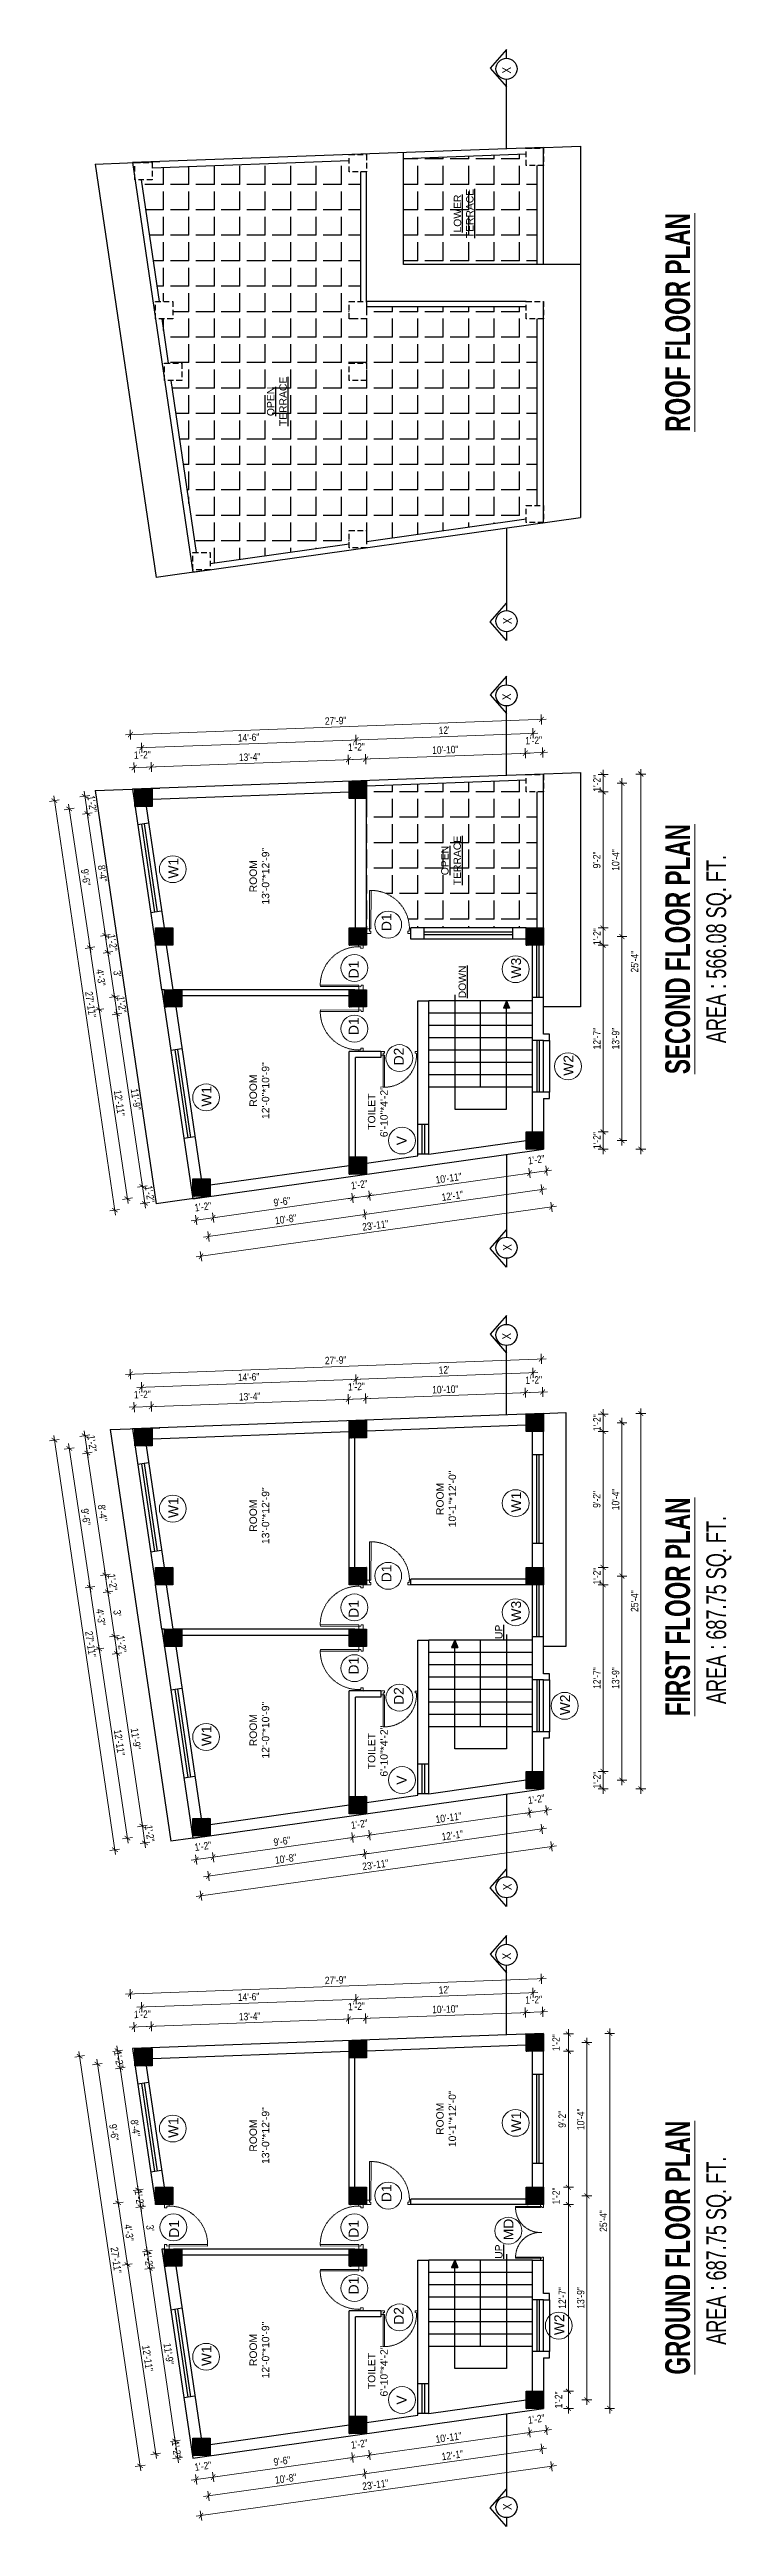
# Model space of a CAD drawing. Header units: inches. Extents: x -5142662 to -4941318, y -3361958 to -3160563.
# Drawn here: x -5004680 to -5004127, y -3262593 to -3260587 of the extents above; entities that cross this region are included whole.
import ezdxf

# ---------------------------------------------------------------- set-up
doc = ezdxf.new("R2010")
doc.units = ezdxf.units.IN
doc.header["$LTSCALE"] = 2
doc.header["$MEASUREMENT"] = 0
doc.header["$PDMODE"] = 34
doc.linetypes.add('HIDDEN', pattern=[0.375, 0.25, -0.125])
doc.layers.get('0').update_dxf_attribs({"linetype": 'CONTINUOUS'})
doc.layers.get('DEFPOINTS').update_dxf_attribs({"color": 141, "linetype": 'CONTINUOUS'})
for name, color, linetype in [('A-Hatch', 7, 'CONTINUOUS'), ('DIM', 5, 'CONTINUOUS'), ('WAll', 20, 'CONTINUOUS')]:
    doc.layers.add(name, color=color, linetype=linetype)
for name, color, linetype, lineweight in [('Annotate-Lite.w', 177, 'CONTINUOUS', 9), ('DIM 1-100', 4, 'CONTINUOUS', 13), ('dimension', 160, 'CONTINUOUS', 15), ('dimentions', 5, 'CONTINUOUS', 9), ('door', 20, 'CONTINUOUS', 35), ('Door-Window.w', 4, 'CONTINUOUS', 15), ('OUTLINE', 1, 'CONTINUOUS', 25), ('REN', 242, 'CONTINUOUS', 30), ('steps', 253, 'CONTINUOUS', 20), ('TEXT', 181, 'CONTINUOUS', 25), ('Text-100.w', 254, 'CONTINUOUS', 9), ('Toilet', 7, 'CONTINUOUS', 25)]:
    doc.layers.add(name, color=color, linetype=linetype, lineweight=lineweight)
doc.styles.add('ARAIL', font='ARIALN.TTF')
doc.styles.add('Arial', font='arial.ttf', dxfattribs={"width": 0.8, "height": 12})
doc.styles.add('arial.', font='arial.ttf')
doc.styles.add('gaurav', font='arial.ttf')
doc.styles.add('Lettring Text', font='arial.ttf')
doc.styles.add('S-111', font='tahoma.ttf', dxfattribs={"height": 8})
doc.styles.get("Standard").update_dxf_attribs({"font": 'ARIALN.TTF'})
doc.styles.add('TAHOMA', font='tahoma.ttf', dxfattribs={"height": 9})
doc.styles.add('Text', font='GOTHIC.TTF', dxfattribs={"height": 6})
doc.dimstyles.new('1 by 96', dxfattribs={"dimtxt": 6, "dimasz": 4, "dimexe": 4, "dimexo": 4, "dimgap": 2, "dimtad": 1, "dimdec": 0, "dimzin": 0, "dimdsep": 46, "dimlunit": 4, "dimtxsty": 'Standard', "dimblk": 'ARCHTICK', "dimcen": 0, "dimdle": 4, "dimadec": 0, "dimazin": 0, "dimtfac": 1, "dimtdec": 0, "dimtix": 1, "dimtofl": 0, "dimtmove": 1, "dimatfit": 3, "dimldrblk": 'ARCHTICK', "dimfxl": 4, "dimfxlon": 1, "dimtolj": 1, "dimtzin": 0, "dimlwd": -1, "dimlwe": -1, "dimarcsym": 0})
doc.dimstyles.new('Copy of Standard', dxfattribs={"dimtxt": 6, "dimasz": 2.875, "dimexe": 2, "dimexo": 4, "dimgap": 2, "dimtad": 1, "dimdec": 0, "dimrnd": 1, "dimzin": 0, "dimdsep": 46, "dimlunit": 4, "dimtxsty": 'Lettring Text', "dimcen": 0.1, "dimclrd": 7, "dimclre": 7, "dimclrt": 7, "dimazin": 0, "dimtfac": 0.645, "dimtdec": 0, "dimtmove": 1, "dimatfit": 0, "dimfxl": 3, "dimfxlon": 1, "dimtfillclr": 256, "dimtolj": 1, "dimtzin": 0, "dimlwd": -1, "dimlwe": -1, "dimarcsym": 2})
doc.dimstyles.new("S-2'", dxfattribs={"dimscale": 96, "dimtxt": 9, "dimasz": 0.003, "dimexe": 0.09375, "dimexo": 0.09375, "dimgap": 0.0625, "dimtad": 1, "dimdec": 0, "dimlfac": 0.25, "dimzin": 3, "dimdsep": 46, "dimlunit": 3, "dimtxsty": 'S-111', "dimblk": 'S', "dimcen": 0.09375, "dimdle": 0.09375, "dimse1": 1, "dimse2": 1, "dimadec": 0, "dimazin": 1, "dimtfac": 1, "dimtdec": 0, "dimtix": 1, "dimtmove": 0, "dimatfit": 3, "dimldrblk": 'DOTSMALL', "dimfxl": 1, "dimtolj": 1, "dimtzin": 1, "dimarcsym": 0})
doc.dimstyles.get("Standard").update_dxf_attribs({"dimtxt": 0.18, "dimasz": 0.18, "dimexe": 0.18, "dimexo": 0.0625, "dimgap": 0.09, "dimtad": 0, "dimtih": 1, "dimtoh": 1, "dimdec": 4, "dimzin": 0, "dimdsep": 46, "dimtxsty": 'Standard', "dimcen": 0.09, "dimadec": 0, "dimazin": 0, "dimtfac": 1, "dimtdec": 4, "dimtofl": 0, "dimtmove": 0, "dimatfit": 3, "dimfxl": 1, "dimtolj": 1, "dimtzin": 0, "dimarcsym": 0})
pattern_1 = [(90, (-8266802.3, 1746847.428), (-20.625, 6e-15), [15, -5.625]), (180, (-8266802.3, 1746847.428), (-8e-15, -20.625), [15, -5.625])]
pattern_2 = [(90, (-3680.62, 0), (-12.5, 0), [])]

msp = doc.modelspace()

# ---------------------------------------------------------------- texts
at = {"layer": 'Annotate-Lite.w', "ltscale": 0.005, "char_height": 8, "rotation": 90, "style": 'gaurav'}
for s, insert, attachment_point in [('W1', (-5004583.3, -3261258.6), 1), ('D1', (-5004402.5, -3261301.1), 7), ('D1', (-5004437.1, -3261325.1), 3), ('W3', (-5004305.4, -3261339.5), 1), ('D1', (-5004437.1, -3261385.3), 1), ('D2', (-5004400.5, -3261409.9), 1), ('W2', (-5004262.9, -3261418.3), 1), ('W1', (-5004556.4, -3261443.4), 1), ('V', (-5004390.2, -3261474.6), 7), ('W1', (-5004583.3, -3261776.6), 1), ('W1', (-5004305.4, -3261772), 1), ('D1', (-5004402.5, -3261828.6), 7), ('D1', (-5004437.1, -3261843.1), 3), ('W3', (-5004305.4, -3261860.4), 1), ('D1', (-5004437.1, -3261903.3), 1), ('D2', (-5004400.5, -3261927.9), 1), ('W2', (-5004265.7, -3261936.3), 1), ('W1', (-5004556.4, -3261961.4), 1), ('V', (-5004390.2, -3261992.6), 7), ('W1', (-5004305.4, -3262274.1), 1), ('W1', (-5004583.3, -3262278.7), 1), ('D1', (-5004402.5, -3262330.7), 7), ('D1', (-5004574.7, -3262345.2), 9), ('D1', (-5004437.1, -3262345.2), 3), ('MD', (-5004311.6, -3262361.5), 1), ('D1', (-5004437.1, -3262405.4), 1), ('D2', (-5004400.5, -3262430), 1), ('W2', (-5004270.4, -3262438.4), 1), ('W1', (-5004556.4, -3262463.5), 1), ('V', (-5004390.2, -3262494.7), 7)]:
    msp.add_mtext_dynamic_manual_height_columns(s, width=8, gutter_width=100, heights=[0], dxfattribs=dict(at, insert=insert, attachment_point=attachment_point))
at = {"layer": 'TEXT', "char_height": 7.2, "rotation": 90, "style": 'ARAIL'}
for insert, attachment_point in [((-5004312.7, -3260606.6), 1), ((-5004312.1, -3261047.1), 3), ((-5004312.7, -3261114.1), 1), ((-5004312.1, -3261554.6), 3), ((-5004312.7, -3261632.1), 1), ((-5004312.1, -3262072.6), 3), ((-5004312.7, -3262134.2), 1), ((-5004312.1, -3262574.7), 3)]:
    msp.add_mtext_dynamic_manual_height_columns('X', width=125.465, gutter_width=90, heights=[0], dxfattribs=dict(at, insert=insert, attachment_point=attachment_point))
at = {"layer": 'TEXT', "lineweight": -2, "char_height": 6, "attachment_point": 5, "rotation": 90, "style": 'arial.'}
for s, insert, width in [('{\\LLOWER\\PTERRACE}', (-5004343.9, -3260719.9), 127.506), ('{\\LOPEN\\PTERRACE}', (-5004495.3, -3260872.1), 127.506), ('{\\LOPEN\\PTERRACE}', (-5004354.1, -3261244), 127.506), ('{\\LDOWN}', (-5004345, -3261342.3), 26.674), ('{\\LUP}', (-5004315.4, -3261868.8), 26.674), ('{\\LUP}', (-5004315.4, -3262370.8), 26.674)]:
    msp.add_mtext(s, dxfattribs=dict(at, insert=insert, width=width))
for s, insert in [('ROOM\\P13\'-0"*12\'-9"', (-5004509.5, -3261256.7)), ('ROOM\\P12\'-0"*10\'-9"', (-5004509.5, -3261430.4)), ('TOILET\\P6\'-10"*4\'-2"', (-5004413.5, -3261447.4)), ('ROOM\\P10\'-1"*12\'-0"', (-5004358.1, -3261761.1)), ('ROOM\\P13\'-0"*12\'-9"', (-5004509.5, -3261774.7)), ('ROOM\\P12\'-0"*10\'-9"', (-5004509.5, -3261948.4)), ('TOILET\\P6\'-10"*4\'-2"', (-5004413.5, -3261965.4)), ('ROOM\\P10\'-1"*12\'-0"', (-5004358.1, -3262263.2)), ('ROOM\\P13\'-0"*12\'-9"', (-5004509.5, -3262276.8)), ('ROOM\\P12\'-0"*10\'-9"', (-5004509.5, -3262450.5)), ('TOILET\\P6\'-10"*4\'-2"', (-5004413.5, -3262467.5))]:
    msp.add_mtext_dynamic_manual_height_columns(s, width=45.731, gutter_width=30, heights=[0], dxfattribs=dict(at, insert=insert))
at = {"layer": 'Text-100.w', "char_height": 20, "width": 569.102, "attachment_point": 2, "rotation": 90, "style": 'Arial'}
for s, insert in [('\\A1;{\\fArial Narrow|b1|i0|c0|p34;\\LROOF FLOOR PLAN}', (-5004180.5, -3260808.1)), ('\\A1;{\\fArial Narrow|b1|i0|c0|p34;\\LSECOND FLOOR PLAN\\P\\fArial Narrow|b0|i0|c0|p34;\\H0.8x;\\lAREA : 566.08 SQ. FT.\\H1.02306x; }', (-5004180.5, -3261315.7)), ('\\A1;{\\fArial Narrow|b1|i0|c0|p34;\\L FIRST FLOOR PLAN\\P\\fArial Narrow|b0|i0|c0|p34;\\H0.8x;\\lAREA : 687.75 SQ. FT.\\H1.02306x; }', (-5004180.5, -3261851.1)), ('\\A1;{\\fArial Narrow|b1|i0|c0|p34;\\L GROUND FLOOR PLAN\\P\\fArial Narrow|b0|i0|c0|p34;\\H0.8x;\\lAREA : 687.75 SQ. FT.\\H1.02306x; }', (-5004180.5, -3262370.1))]:
    msp.add_mtext(s, dxfattribs=dict(at, insert=insert))

# ---------------------------------------------------------------- blocks, each defined once
blk = doc.blocks.new('3-0')
at = {"ltscale": 3}
for p, q in [((11063, 10097.7), (11066, 10099.9)), ((11063, 10097.7), (11064.5, 10095.7)), ((11066, 10096.8), (11064.5, 10095.7)), ((11065.3, 10097.8), (11066.7, 10098.9)), ((11066, 10096.8), (11065.3, 10097.8)), ((11066, 10099.9), (11066.7, 10098.9)), ((11085.5, 10074.1), (11110.3, 10093)), ((11086.2, 10073.2), (11085.5, 10074.1)), ((11086.2, 10073.2), (11111, 10092)), ((11111, 10092), (11110.3, 10093)), ((11084, 10073), (11082.6, 10071.9)), ((11082.6, 10071.9), (11084.8, 10069)), ((11084, 10073), (11084.8, 10072)), ((11084.8, 10072), (11086.2, 10073.2)), ((11084.8, 10069), (11087.7, 10071.2)), ((11087.7, 10071.2), (11086.2, 10073.2))]:
    blk.add_line(p, q, dxfattribs=at)
at = {"layer": 'Door-Window.w', "color": 9, "linetype": 'HIDDEN', "lineweight": 18}
blk.add_arc((11085.5, 10074.1), 31.2, 37.1906, 127.1465, dxfattribs=at)
blk = doc.blocks.new('FDFDRE')
at = {"ltscale": 3}
for p, q in [((165701.1, -58637.8), (165701.1, -58641.5)), ((165704.8, -58637.8), (165701.1, -58637.8)), ((165701.1, -58641.5), (165703.6, -58641.5)), ((165703.6, -58641.5), (165703.5, -58672.6)), ((165704.8, -58639.7), (165703.6, -58639.7)), ((165703.6, -58639.7), (165703.6, -58641.5)), ((165703.6, -58641.5), (165704.8, -58641.5)), ((165704.8, -58639.7), (165704.8, -58637.8)), ((165704.8, -58641.5), (165704.8, -58672.7)), ((165767, -58639.7), (165767, -58637.8)), ((165767, -58637.8), (165770.6, -58637.8)), ((165767, -58639.7), (165768.2, -58639.7)), ((165767, -58641.5), (165767, -58672.7)), ((165768.2, -58641.5), (165767, -58641.5)), ((165768.2, -58639.7), (165768.2, -58641.5)), ((165770.7, -58641.5), (165768.2, -58641.5)), ((165768.2, -58641.5), (165768.2, -58672.6)), ((165770.6, -58637.8), (165770.7, -58641.5)), ((165703.5, -58672.6), (165704.8, -58672.7)), ((165768.2, -58672.6), (165767, -58672.7))]:
    blk.add_line(p, q, dxfattribs=at)
at = {"layer": 'Door-Window.w', "color": 9, "linetype": 'HIDDEN', "lineweight": 18}
for centre, start, end in [((165704.8, -58641.5), 269.9618, 3.3835), ((165767, -58641.5), 176.6165, 270.0382)]:
    blk.add_arc(centre, 31.2, start, end, dxfattribs=at)
blk = doc.blocks.new('_ArchTick')
at = {"color": 0, "linetype": 'ByBlock', "const_width": 0.15}
blk.add_lwpolyline([(-0.5, -0.5), (0.5, 0.5)], dxfattribs=at)
blk = doc.blocks.new('*D1323')
at = {"layer": 'DEFPOINTS', "color": 0, "ltscale": 0.5, "transparency": 16777216}
for p in [(-5004279.2, -3262483.9), (-5004279.2, -3262497.9), (-5004259, -3262483.9)]:
    blk.add_point(p, dxfattribs=at)
at = {"layer": 'DIM 1-100', "color": 0, "ltscale": 0.5, "transparency": 16777216}
for p, q in [((-5004259, -3262501.9), (-5004259, -3262479.9)), ((-5004263, -3262483.9), (-5004255, -3262483.9)), ((-5004263, -3262497.9), (-5004255, -3262497.9))]:
    blk.add_line(p, q, dxfattribs=at)
at = {"layer": 'DIM 1-100', "color": 0, "ltscale": 0.5, "transparency": 16777216, "xscale": 4, "yscale": 4, "zscale": 4}
for p, rotation in [((-5004259, -3262483.9), 90), ((-5004259, -3262497.9), 270)]:
    blk.add_blockref('_ArchTick', p, dxfattribs=dict(at, rotation=rotation))
at = {"layer": 'DIM 1-100', "color": 0, "ltscale": 0.5, "transparency": 16777216, "insert": (-5004267, -3262490.9), "char_height": 6, "attachment_point": 5, "rotation": 90}
blk.add_mtext('\\A1;1\'-2"', dxfattribs=at)
blk = doc.blocks.new('*D1324')
at = {"layer": 'DEFPOINTS', "color": 0, "ltscale": 0.5, "transparency": 16777216}
for p in [(-5004279.2, -3262332.7), (-5004259, -3262332.7), (-5004279.2, -3262483.9)]:
    blk.add_point(p, dxfattribs=at)
at = {"layer": 'DIM 1-100', "color": 0, "ltscale": 0.5, "transparency": 16777216}
for p, q in [((-5004263, -3262332.7), (-5004255, -3262332.7)), ((-5004259, -3262487.9), (-5004259, -3262328.7)), ((-5004263, -3262483.9), (-5004255, -3262483.9))]:
    blk.add_line(p, q, dxfattribs=at)
at = {"layer": 'DIM 1-100', "color": 0, "ltscale": 0.5, "transparency": 16777216, "xscale": 4, "yscale": 4, "zscale": 4}
for p, rotation in [((-5004259, -3262332.7), 90), ((-5004259, -3262483.9), 270)]:
    blk.add_blockref('_ArchTick', p, dxfattribs=dict(at, rotation=rotation))
at = {"layer": 'DIM 1-100', "color": 0, "ltscale": 0.5, "transparency": 16777216, "insert": (-5004264, -3262408.3), "char_height": 6, "attachment_point": 5, "rotation": 90}
blk.add_mtext('\\A1;12\'-7"', dxfattribs=at)
blk = doc.blocks.new('*D1325')
at = {"layer": 'DEFPOINTS', "color": 0, "ltscale": 0.5, "transparency": 16777216}
for p in [(-5004279.2, -3262318.7), (-5004259, -3262318.7), (-5004279.2, -3262332.7)]:
    blk.add_point(p, dxfattribs=at)
at = {"layer": 'DIM 1-100', "color": 0, "ltscale": 0.5, "transparency": 16777216}
for p, q in [((-5004263, -3262318.7), (-5004255, -3262318.7)), ((-5004259, -3262336.7), (-5004259, -3262314.7)), ((-5004263, -3262332.7), (-5004255, -3262332.7))]:
    blk.add_line(p, q, dxfattribs=at)
at = {"layer": 'DIM 1-100', "color": 0, "ltscale": 0.5, "transparency": 16777216, "xscale": 4, "yscale": 4, "zscale": 4}
for p, rotation in [((-5004259, -3262318.7), 90), ((-5004259, -3262332.7), 270)]:
    blk.add_blockref('_ArchTick', p, dxfattribs=dict(at, rotation=rotation))
at = {"layer": 'DIM 1-100', "color": 0, "ltscale": 0.5, "transparency": 16777216, "insert": (-5004269, -3262325.7), "char_height": 6, "attachment_point": 5, "rotation": 90}
blk.add_mtext('\\A1;1\'-2"', dxfattribs=at)
blk = doc.blocks.new('*D1336')
at = {"layer": 'DEFPOINTS', "color": 0, "ltscale": 0.5, "transparency": 16777216}
for p in [(-5004279.2, -3262208.5), (-5004259, -3262208.5), (-5004279.2, -3262318.7)]:
    blk.add_point(p, dxfattribs=at)
at = {"layer": 'DIM 1-100', "color": 0, "ltscale": 0.5, "transparency": 16777216}
for p, q in [((-5004263, -3262208.5), (-5004255, -3262208.5)), ((-5004259, -3262322.7), (-5004259, -3262204.5)), ((-5004263, -3262318.7), (-5004255, -3262318.7))]:
    blk.add_line(p, q, dxfattribs=at)
at = {"layer": 'DIM 1-100', "color": 0, "ltscale": 0.5, "transparency": 16777216, "xscale": 4, "yscale": 4, "zscale": 4}
for p, rotation in [((-5004259, -3262208.5), 90), ((-5004259, -3262318.7), 270)]:
    blk.add_blockref('_ArchTick', p, dxfattribs=dict(at, rotation=rotation))
at = {"layer": 'DIM 1-100', "color": 0, "ltscale": 0.5, "transparency": 16777216, "insert": (-5004264, -3262263.6), "char_height": 6, "attachment_point": 5, "rotation": 90}
blk.add_mtext('\\A1;9\'-2"', dxfattribs=at)
blk = doc.blocks.new('*D1337')
at = {"layer": 'DEFPOINTS', "color": 0, "ltscale": 0.5, "transparency": 16777216}
for p in [(-5004279.2, -3262194.5), (-5004259, -3262194.5), (-5004279.2, -3262208.5)]:
    blk.add_point(p, dxfattribs=at)
at = {"layer": 'DIM 1-100', "color": 0, "ltscale": 0.5, "transparency": 16777216}
for p, q in [((-5004263, -3262194.5), (-5004255, -3262194.5)), ((-5004259, -3262212.5), (-5004259, -3262190.5)), ((-5004263, -3262208.5), (-5004255, -3262208.5))]:
    blk.add_line(p, q, dxfattribs=at)
at = {"layer": 'DIM 1-100', "color": 0, "ltscale": 0.5, "transparency": 16777216, "xscale": 4, "yscale": 4, "zscale": 4}
for p, rotation in [((-5004259, -3262194.5), 90), ((-5004259, -3262208.5), 270)]:
    blk.add_blockref('_ArchTick', p, dxfattribs=dict(at, rotation=rotation))
at = {"layer": 'DIM 1-100', "color": 0, "ltscale": 0.5, "transparency": 16777216, "insert": (-5004269, -3262201.5), "char_height": 6, "attachment_point": 5, "rotation": 90}
blk.add_mtext('\\A1;1\'-2"', dxfattribs=at)
blk = doc.blocks.new('*D1338')
at = {"layer": 'DEFPOINTS', "color": 0, "ltscale": 0.5, "transparency": 16777216}
for p in [(-5004436.7, -3262518.2), (-5004549.5, -3262536), (-5004547, -3262553.4)]:
    blk.add_point(p, dxfattribs=at)
at = {"layer": 'DIM 1-100', "color": 0, "ltscale": 0.5, "transparency": 16777216}
for p, q in [((-5004430, -3262536.9), (-5004551, -3262554)), ((-5004434.6, -3262533.5), (-5004433.4, -3262541.5)), ((-5004547.6, -3262549.5), (-5004546.5, -3262557.4))]:
    blk.add_line(p, q, dxfattribs=at)
at = {"layer": 'DIM 1-100', "color": 0, "ltscale": 0.5, "transparency": 16777216, "xscale": 4, "yscale": 4, "zscale": 4}
for p, rotation in [((-5004434, -3262537.5), 8.018945568134042), ((-5004547, -3262553.4), 188.0189455681341)]:
    blk.add_blockref('_ArchTick', p, dxfattribs=dict(at, rotation=rotation))
at = {"layer": 'DIM 1-100', "color": 0, "ltscale": 0.5, "transparency": 16777216, "insert": (-5004491.2, -3262540.4), "char_height": 6, "attachment_point": 5, "rotation": 8.0189}
blk.add_mtext('\\A1;9\'-6"', dxfattribs=at)
blk = doc.blocks.new('*D1339')
at = {"layer": 'DEFPOINTS', "color": 0, "ltscale": 0.5, "transparency": 16777216}
for p in [(-5004563.5, -3262536), (-5004549.5, -3262536), (-5004560.7, -3262555.3)]:
    blk.add_point(p, dxfattribs=at)
at = {"layer": 'DIM 1-100', "color": 0, "ltscale": 0.5, "transparency": 16777216}
for p, q in [((-5004543.1, -3262552.9), (-5004564.7, -3262555.9)), ((-5004561.3, -3262551.4), (-5004560.2, -3262559.3)), ((-5004547.6, -3262549.5), (-5004546.5, -3262557.4))]:
    blk.add_line(p, q, dxfattribs=at)
at = {"layer": 'DIM 1-100', "color": 0, "ltscale": 0.5, "transparency": 16777216, "xscale": 4, "yscale": 4, "zscale": 4}
for p, rotation in [((-5004560.7, -3262555.3), 188.0189455681341), ((-5004547, -3262553.4), 8.018945568134042)]:
    blk.add_blockref('_ArchTick', p, dxfattribs=dict(at, rotation=rotation))
at = {"layer": 'DIM 1-100', "color": 0, "ltscale": 0.5, "transparency": 16777216, "insert": (-5004555.3, -3262544.5), "char_height": 6, "attachment_point": 5, "rotation": 8.0189}
blk.add_mtext('\\A1;1\'-2"', dxfattribs=at)
blk = doc.blocks.new('*D1340')
at = {"layer": 'DEFPOINTS', "color": 0, "ltscale": 0.5, "transparency": 16777216}
for p in [(-5004436.7, -3262518.2), (-5004422.7, -3262518.2), (-5004420.3, -3262535.6)]:
    blk.add_point(p, dxfattribs=at)
at = {"layer": 'DIM 1-100', "color": 0, "ltscale": 0.5, "transparency": 16777216}
for p, q in [((-5004438, -3262538.1), (-5004416.3, -3262535)), ((-5004434.6, -3262533.5), (-5004433.4, -3262541.5)), ((-5004420.8, -3262531.6), (-5004419.7, -3262539.5))]:
    blk.add_line(p, q, dxfattribs=at)
at = {"layer": 'DIM 1-100', "color": 0, "ltscale": 0.5, "transparency": 16777216, "xscale": 4, "yscale": 4, "zscale": 4}
for p, rotation in [((-5004434, -3262537.5), 188.0189455681341), ((-5004420.3, -3262535.6), 8.018945568134097)]:
    blk.add_blockref('_ArchTick', p, dxfattribs=dict(at, rotation=rotation))
at = {"layer": 'DIM 1-100', "color": 0, "ltscale": 0.5, "transparency": 16777216, "insert": (-5004428.5, -3262526.6), "char_height": 6, "attachment_point": 5, "rotation": 8.0189}
blk.add_mtext('\\A1;1\'-2"', dxfattribs=at)
blk = doc.blocks.new('*D1341')
at = {"layer": 'DEFPOINTS', "color": 0, "ltscale": 0.5, "transparency": 16777216}
for p in [(-5004293.2, -3262497.9), (-5004422.7, -3262518.2), (-5004290.5, -3262517.3)]:
    blk.add_point(p, dxfattribs=at)
at = {"layer": 'DIM 1-100', "color": 0, "ltscale": 0.5, "transparency": 16777216}
for p, q in [((-5004424.2, -3262536.1), (-5004286.5, -3262516.7)), ((-5004291.1, -3262513.3), (-5004289.9, -3262521.2)), ((-5004420.8, -3262531.6), (-5004419.7, -3262539.5))]:
    blk.add_line(p, q, dxfattribs=at)
at = {"layer": 'DIM 1-100', "color": 0, "ltscale": 0.5, "transparency": 16777216, "xscale": 4, "yscale": 4, "zscale": 4}
for p, rotation in [((-5004290.5, -3262517.3), 8.018945568134097), ((-5004420.3, -3262535.6), 188.0189455681341)]:
    blk.add_blockref('_ArchTick', p, dxfattribs=dict(at, rotation=rotation))
at = {"layer": 'DIM 1-100', "color": 0, "ltscale": 0.5, "transparency": 16777216, "insert": (-5004356.1, -3262521.4), "char_height": 6, "attachment_point": 5, "rotation": 8.0189}
blk.add_mtext('\\A1;10\'-11"', dxfattribs=at)
blk = doc.blocks.new('*D1342')
at = {"layer": 'DEFPOINTS', "color": 0, "ltscale": 0.5, "transparency": 16777216}
for p in [(-5004293.2, -3262497.9), (-5004279.2, -3262497.9), (-5004276.8, -3262515.3)]:
    blk.add_point(p, dxfattribs=at)
at = {"layer": 'DIM 1-100', "color": 0, "ltscale": 0.5, "transparency": 16777216}
for p, q in [((-5004294.5, -3262517.8), (-5004272.8, -3262514.8)), ((-5004291.1, -3262513.3), (-5004289.9, -3262521.2)), ((-5004277.3, -3262511.4), (-5004276.2, -3262519.3))]:
    blk.add_line(p, q, dxfattribs=at)
at = {"layer": 'DIM 1-100', "color": 0, "ltscale": 0.5, "transparency": 16777216, "xscale": 4, "yscale": 4, "zscale": 4}
for p, rotation in [((-5004290.5, -3262517.3), 188.0189455681341), ((-5004276.8, -3262515.3), 8.018945568134097)]:
    blk.add_blockref('_ArchTick', p, dxfattribs=dict(at, rotation=rotation))
at = {"layer": 'DIM 1-100', "color": 0, "ltscale": 0.5, "transparency": 16777216, "insert": (-5004285, -3262506.4), "char_height": 6, "attachment_point": 5, "rotation": 8.0189}
blk.add_mtext('\\A1;1\'-2"', dxfattribs=at)
blk = doc.blocks.new('*D1343')
at = {"layer": 'DEFPOINTS', "color": 0, "ltscale": 0.5, "transparency": 16777216}
for p in [(-5004286.2, -3262490.9), (-5004429.7, -3262511.2), (-5004424.1, -3262550.8)]:
    blk.add_point(p, dxfattribs=at)
at = {"layer": 'DIM 1-100', "color": 0, "ltscale": 0.5, "transparency": 16777216}
for p, q in [((-5004276.7, -3262530), (-5004428.1, -3262551.3)), ((-5004281.2, -3262526.6), (-5004280.1, -3262534.5)), ((-5004424.7, -3262546.8), (-5004423.6, -3262554.7))]:
    blk.add_line(p, q, dxfattribs=at)
at = {"layer": 'DIM 1-100', "color": 0, "ltscale": 0.5, "transparency": 16777216, "xscale": 4, "yscale": 4, "zscale": 4}
for p, rotation in [((-5004280.6, -3262530.6), 8.018945518738354), ((-5004424.1, -3262550.8), 188.0189455187384)]:
    blk.add_blockref('_ArchTick', p, dxfattribs=dict(at, rotation=rotation))
at = {"layer": 'DIM 1-100', "color": 0, "ltscale": 0.5, "transparency": 16777216, "insert": (-5004353.1, -3262535.7), "char_height": 6, "attachment_point": 5, "rotation": 8.0189}
blk.add_mtext('\\A1;12\'-1"', dxfattribs=at)
blk = doc.blocks.new('*D1344')
at = {"layer": 'DEFPOINTS', "color": 0, "ltscale": 0.5, "transparency": 16777216}
for p in [(-5004429.7, -3262511.2), (-5004556.5, -3262529), (-5004550.9, -3262568.6)]:
    blk.add_point(p, dxfattribs=at)
at = {"layer": 'DIM 1-100', "color": 0, "ltscale": 0.5, "transparency": 16777216}
for p, q in [((-5004420.2, -3262550.2), (-5004554.9, -3262569.2)), ((-5004424.7, -3262546.8), (-5004423.6, -3262554.7)), ((-5004551.4, -3262564.7), (-5004550.3, -3262572.6))]:
    blk.add_line(p, q, dxfattribs=at)
at = {"layer": 'DIM 1-100', "color": 0, "ltscale": 0.5, "transparency": 16777216, "xscale": 4, "yscale": 4, "zscale": 4}
for p, rotation in [((-5004424.1, -3262550.8), 8.018945568134042), ((-5004550.9, -3262568.6), 188.0189455681341)]:
    blk.add_blockref('_ArchTick', p, dxfattribs=dict(at, rotation=rotation))
at = {"layer": 'DIM 1-100', "color": 0, "ltscale": 0.5, "transparency": 16777216, "insert": (-5004488.2, -3262554.7), "char_height": 6, "attachment_point": 5, "rotation": 8.0189}
blk.add_mtext('\\A1;10\'-8"', dxfattribs=at)
blk = doc.blocks.new('*D1345')
at = {"layer": 'DEFPOINTS', "color": 0, "ltscale": 0.5, "transparency": 16777216}
for p in [(-5004279.2, -3262497.9), (-5004563.5, -3262538), (-5004272.7, -3262544.6)]:
    blk.add_point(p, dxfattribs=at)
at = {"layer": 'DIM 1-100', "color": 0, "ltscale": 0.5, "transparency": 16777216}
for p, q in [((-5004273.2, -3262540.7), (-5004272.1, -3262548.6)), ((-5004560.9, -3262585.2), (-5004268.7, -3262544.1)), ((-5004557.5, -3262580.7), (-5004556.3, -3262588.6))]:
    blk.add_line(p, q, dxfattribs=at)
at = {"layer": 'DIM 1-100', "color": 0, "ltscale": 0.5, "transparency": 16777216, "xscale": 4, "yscale": 4, "zscale": 4}
for p, rotation in [((-5004272.7, -3262544.6), 8.018945518877228), ((-5004556.9, -3262584.7), 188.0189455188773)]:
    blk.add_blockref('_ArchTick', p, dxfattribs=dict(at, rotation=rotation))
at = {"layer": 'DIM 1-100', "color": 0, "ltscale": 0.5, "transparency": 16777216, "insert": (-5004415.5, -3262559.6), "char_height": 6, "attachment_point": 5, "rotation": 8.0189}
blk.add_mtext('\\A1;23\'-11"', dxfattribs=at)
blk = doc.blocks.new('*D1346')
at = {"layer": 'DEFPOINTS', "color": 0, "ltscale": 0.5, "transparency": 16777216}
for p in [(-5004286.2, -3262325.7), (-5004244, -3262325.7), (-5004286.2, -3262490.9)]:
    blk.add_point(p, dxfattribs=at)
at = {"layer": 'DIM 1-100', "color": 0, "ltscale": 0.5, "transparency": 16777216}
for p, q in [((-5004244, -3262494.9), (-5004244, -3262321.7)), ((-5004248, -3262325.7), (-5004240, -3262325.7)), ((-5004248, -3262490.9), (-5004240, -3262490.9))]:
    blk.add_line(p, q, dxfattribs=at)
at = {"layer": 'DIM 1-100', "color": 0, "ltscale": 0.5, "transparency": 16777216, "xscale": 4, "yscale": 4, "zscale": 4}
for p, rotation in [((-5004244, -3262325.7), 90), ((-5004244, -3262490.9), 270)]:
    blk.add_blockref('_ArchTick', p, dxfattribs=dict(at, rotation=rotation))
at = {"layer": 'DIM 1-100', "color": 0, "ltscale": 0.5, "transparency": 16777216, "insert": (-5004249, -3262408.3), "char_height": 6, "attachment_point": 5, "rotation": 90}
blk.add_mtext('\\A1;13\'-9"', dxfattribs=at)
blk = doc.blocks.new('*D1347')
at = {"layer": 'DEFPOINTS', "color": 0, "ltscale": 0.5, "transparency": 16777216}
for p in [(-5004286.2, -3262201.5), (-5004244, -3262201.5), (-5004286.2, -3262325.7)]:
    blk.add_point(p, dxfattribs=at)
at = {"layer": 'DIM 1-100', "color": 0, "ltscale": 0.5, "transparency": 16777216}
for p, q in [((-5004248, -3262201.5), (-5004240, -3262201.5)), ((-5004244, -3262329.7), (-5004244, -3262197.5)), ((-5004248, -3262325.7), (-5004240, -3262325.7))]:
    blk.add_line(p, q, dxfattribs=at)
at = {"layer": 'DIM 1-100', "color": 0, "ltscale": 0.5, "transparency": 16777216, "xscale": 4, "yscale": 4, "zscale": 4}
for p, rotation in [((-5004244, -3262201.5), 90), ((-5004244, -3262325.7), 270)]:
    blk.add_blockref('_ArchTick', p, dxfattribs=dict(at, rotation=rotation))
at = {"layer": 'DIM 1-100', "color": 0, "ltscale": 0.5, "transparency": 16777216, "insert": (-5004249, -3262263.6), "char_height": 6, "attachment_point": 5, "rotation": 90}
blk.add_mtext('\\A1;10\'-4"', dxfattribs=at)
blk = doc.blocks.new('*D1348')
at = {"layer": 'DEFPOINTS', "color": 0, "ltscale": 0.5, "transparency": 16777216}
for p in [(-5004279.2, -3262194), (-5004225.5, -3262194), (-5004279.2, -3262497.9)]:
    blk.add_point(p, dxfattribs=at)
at = {"layer": 'DIM 1-100', "color": 0, "ltscale": 0.5, "transparency": 16777216}
for p, q in [((-5004229.5, -3262194), (-5004221.5, -3262194)), ((-5004225.5, -3262501.9), (-5004225.5, -3262190)), ((-5004229.5, -3262497.9), (-5004221.5, -3262497.9))]:
    blk.add_line(p, q, dxfattribs=at)
at = {"layer": 'DIM 1-100', "color": 0, "ltscale": 0.5, "transparency": 16777216, "xscale": 4, "yscale": 4, "zscale": 4}
for p, rotation in [((-5004225.5, -3262194), 90), ((-5004225.5, -3262497.9), 270)]:
    blk.add_blockref('_ArchTick', p, dxfattribs=dict(at, rotation=rotation))
at = {"layer": 'DIM 1-100', "color": 0, "ltscale": 0.5, "transparency": 16777216, "insert": (-5004230.6, -3262346), "char_height": 6, "attachment_point": 5, "rotation": 90}
blk.add_mtext('\\A1;25\'-4"', dxfattribs=at)
blk = doc.blocks.new('*D1349')
at = {"layer": 'DEFPOINTS', "color": 0, "ltscale": 0.5, "transparency": 16777216}
for p in [(-5004293.9, -3262177.1), (-5004293.2, -3262194.5), (-5004279.2, -3262194)]:
    blk.add_point(p, dxfattribs=at)
at = {"layer": 'DIM 1-100', "color": 0, "ltscale": 0.5, "transparency": 16777216}
for p, q in [((-5004275.9, -3262176.4), (-5004297.9, -3262177.3)), ((-5004293.7, -3262181.1), (-5004294, -3262173.1)), ((-5004279.7, -3262180.6), (-5004280, -3262172.6))]:
    blk.add_line(p, q, dxfattribs=at)
at = {"layer": 'DIM 1-100', "color": 0, "ltscale": 0.5, "transparency": 16777216, "xscale": 4, "yscale": 4, "zscale": 4}
for p, rotation in [((-5004293.9, -3262177.1), 182.1143536198712), ((-5004279.9, -3262176.6), 2.114353619871165)]:
    blk.add_blockref('_ArchTick', p, dxfattribs=dict(at, rotation=rotation))
at = {"layer": 'DIM 1-100', "color": 0, "ltscale": 0.5, "transparency": 16777216, "insert": (-5004287.2, -3262166.8), "char_height": 6, "attachment_point": 5, "rotation": 2.1144}
blk.add_mtext('\\A1;1\'-2"', dxfattribs=at)
blk = doc.blocks.new('*D1350')
at = {"layer": 'DEFPOINTS', "color": 0, "ltscale": 0.5, "transparency": 16777216}
for p in [(-5004423.4, -3262181.9), (-5004422.7, -3262199.8), (-5004293.2, -3262194.5)]:
    blk.add_point(p, dxfattribs=at)
at = {"layer": 'DIM 1-100', "color": 0, "ltscale": 0.5, "transparency": 16777216}
for p, q in [((-5004289.9, -3262177), (-5004427.4, -3262182)), ((-5004423.2, -3262185.9), (-5004423.5, -3262177.9)), ((-5004293.7, -3262181.1), (-5004294, -3262173.1))]:
    blk.add_line(p, q, dxfattribs=at)
at = {"layer": 'DIM 1-100', "color": 0, "ltscale": 0.5, "transparency": 16777216, "xscale": 4, "yscale": 4, "zscale": 4}
for p, rotation in [((-5004423.4, -3262181.9), 182.1143536036369), ((-5004293.9, -3262177.1), 2.114353603636792)]:
    blk.add_blockref('_ArchTick', p, dxfattribs=dict(at, rotation=rotation))
at = {"layer": 'DIM 1-100', "color": 0, "ltscale": 0.5, "transparency": 16777216, "insert": (-5004358.8, -3262174.4), "char_height": 6, "attachment_point": 5, "rotation": 2.1144}
blk.add_mtext('\\A1;10\'-10"', dxfattribs=at)
blk = doc.blocks.new('*D1351')
at = {"layer": 'DEFPOINTS', "color": 0, "ltscale": 0.5, "transparency": 16777216}
for p in [(-5004437.4, -3262182.4), (-5004436.7, -3262199.8), (-5004422.7, -3262199.8)]:
    blk.add_point(p, dxfattribs=at)
at = {"layer": 'DIM 1-100', "color": 0, "ltscale": 0.5, "transparency": 16777216}
for p, q in [((-5004419.4, -3262181.7), (-5004441.4, -3262182.6)), ((-5004437.2, -3262186.4), (-5004437.5, -3262178.4)), ((-5004423.2, -3262185.9), (-5004423.5, -3262177.9))]:
    blk.add_line(p, q, dxfattribs=at)
at = {"layer": 'DIM 1-100', "color": 0, "ltscale": 0.5, "transparency": 16777216, "xscale": 4, "yscale": 4, "zscale": 4}
for p, rotation in [((-5004437.4, -3262182.4), 182.1143536036369), ((-5004423.4, -3262181.9), 2.114353603636792)]:
    blk.add_blockref('_ArchTick', p, dxfattribs=dict(at, rotation=rotation))
at = {"layer": 'DIM 1-100', "color": 0, "ltscale": 0.5, "transparency": 16777216, "insert": (-5004430.8, -3262172.1), "char_height": 6, "attachment_point": 5, "rotation": 2.1144}
blk.add_mtext('\\A1;1\'-2"', dxfattribs=at)
blk = doc.blocks.new('*D1352')
at = {"layer": 'DEFPOINTS', "color": 0, "ltscale": 0.5, "transparency": 16777216}
for p in [(-5004597.1, -3262188.3), (-5004436.7, -3262199.8), (-5004596.4, -3262206.3)]:
    blk.add_point(p, dxfattribs=at)
at = {"layer": 'DIM 1-100', "color": 0, "ltscale": 0.5, "transparency": 16777216}
for p, q in [((-5004437.2, -3262186.4), (-5004437.5, -3262178.4)), ((-5004433.4, -3262182.3), (-5004601.1, -3262188.5)), ((-5004596.9, -3262192.3), (-5004597.2, -3262184.3))]:
    blk.add_line(p, q, dxfattribs=at)
at = {"layer": 'DIM 1-100', "color": 0, "ltscale": 0.5, "transparency": 16777216, "xscale": 4, "yscale": 4, "zscale": 4}
for p, rotation in [((-5004437.4, -3262182.4), 2.114353603636792), ((-5004597.1, -3262188.3), 182.1143536036369)]:
    blk.add_blockref('_ArchTick', p, dxfattribs=dict(at, rotation=rotation))
at = {"layer": 'DIM 1-100', "color": 0, "ltscale": 0.5, "transparency": 16777216, "insert": (-5004517.4, -3262180.3), "char_height": 6, "attachment_point": 5, "rotation": 2.1144}
blk.add_mtext('\\A1;13\'-4"', dxfattribs=at)
blk = doc.blocks.new('*D1353')
at = {"layer": 'DEFPOINTS', "color": 0, "ltscale": 0.5, "transparency": 16777216}
for p in [(-5004611.1, -3262188.8), (-5004610.4, -3262206.3), (-5004596.4, -3262206.3)]:
    blk.add_point(p, dxfattribs=at)
at = {"layer": 'DIM 1-100', "color": 0, "ltscale": 0.5, "transparency": 16777216}
for p, q in [((-5004593.1, -3262188.2), (-5004615.1, -3262189)), ((-5004610.9, -3262192.8), (-5004611.2, -3262184.8)), ((-5004596.9, -3262192.3), (-5004597.2, -3262184.3))]:
    blk.add_line(p, q, dxfattribs=at)
at = {"layer": 'DIM 1-100', "color": 0, "ltscale": 0.5, "transparency": 16777216, "xscale": 4, "yscale": 4, "zscale": 4}
for p, rotation in [((-5004611.1, -3262188.8), 182.1143536036369), ((-5004597.1, -3262188.3), 2.114353603636792)]:
    blk.add_blockref('_ArchTick', p, dxfattribs=dict(at, rotation=rotation))
at = {"layer": 'DIM 1-100', "color": 0, "ltscale": 0.5, "transparency": 16777216, "insert": (-5004604.4, -3262178.5), "char_height": 6, "attachment_point": 5, "rotation": 2.1144}
blk.add_mtext('\\A1;1\'-2"', dxfattribs=at)
blk = doc.blocks.new('*D1354')
at = {"layer": 'DEFPOINTS', "color": 0, "ltscale": 0.5, "transparency": 16777216}
for p in [(-5004431.2, -3262166.3), (-5004286.2, -3262201.5), (-5004429.7, -3262206.8)]:
    blk.add_point(p, dxfattribs=at)
at = {"layer": 'DIM 1-100', "color": 0, "ltscale": 0.5, "transparency": 16777216}
for p, q in [((-5004283.7, -3262160.9), (-5004435.2, -3262166.5)), ((-5004287.6, -3262165), (-5004287.9, -3262157)), ((-5004431.1, -3262170.3), (-5004431.4, -3262162.3))]:
    blk.add_line(p, q, dxfattribs=at)
at = {"layer": 'DIM 1-100', "color": 0, "ltscale": 0.5, "transparency": 16777216, "xscale": 4, "yscale": 4, "zscale": 4}
for p, rotation in [((-5004287.7, -3262161), 2.11435361966573), ((-5004431.2, -3262166.3), 182.1143536196657)]:
    blk.add_blockref('_ArchTick', p, dxfattribs=dict(at, rotation=rotation))
at = {"layer": 'DIM 1-100', "color": 0, "ltscale": 0.5, "transparency": 16777216, "insert": (-5004359.7, -3262158.7), "char_height": 6, "attachment_point": 5, "rotation": 2.1144}
blk.add_mtext("\\A1;12'", dxfattribs=at)
blk = doc.blocks.new('*D1355')
at = {"layer": 'DEFPOINTS', "color": 0, "ltscale": 0.5, "transparency": 16777216}
for p in [(-5004604.9, -3262172.7), (-5004603.4, -3262213.3), (-5004429.7, -3262206.8)]:
    blk.add_point(p, dxfattribs=at)
at = {"layer": 'DIM 1-100', "color": 0, "ltscale": 0.5, "transparency": 16777216}
for p, q in [((-5004427.2, -3262166.2), (-5004608.9, -3262172.9)), ((-5004604.8, -3262176.7), (-5004605.1, -3262168.7)), ((-5004431.1, -3262170.3), (-5004431.4, -3262162.3))]:
    blk.add_line(p, q, dxfattribs=at)
at = {"layer": 'DIM 1-100', "color": 0, "ltscale": 0.5, "transparency": 16777216, "xscale": 4, "yscale": 4, "zscale": 4}
for p, rotation in [((-5004604.9, -3262172.7), 182.1143536036369), ((-5004431.2, -3262166.3), 2.114353603636792)]:
    blk.add_blockref('_ArchTick', p, dxfattribs=dict(at, rotation=rotation))
at = {"layer": 'DIM 1-100', "color": 0, "ltscale": 0.5, "transparency": 16777216, "insert": (-5004518.3, -3262164.5), "char_height": 6, "attachment_point": 5, "rotation": 2.1144}
blk.add_mtext('\\A1;14\'-6"', dxfattribs=at)
blk = doc.blocks.new('*D1356')
at = {"layer": 'DEFPOINTS', "color": 0, "ltscale": 0.5, "transparency": 16777216}
for p in [(-5004614.1, -3262162.1), (-5004279.2, -3262194), (-5004612.5, -3262206.3)]:
    blk.add_point(p, dxfattribs=at)
at = {"layer": 'DIM 1-100', "color": 0, "ltscale": 0.5, "transparency": 16777216}
for p, q in [((-5004276.9, -3262149.6), (-5004618.1, -3262162.2)), ((-5004614, -3262166.1), (-5004614.3, -3262158.1)), ((-5004280.7, -3262153.8), (-5004281, -3262145.8))]:
    blk.add_line(p, q, dxfattribs=at)
at = {"layer": 'DIM 1-100', "color": 0, "ltscale": 0.5, "transparency": 16777216, "xscale": 4, "yscale": 4, "zscale": 4}
for p, rotation in [((-5004614.1, -3262162.1), 182.1143536198877), ((-5004280.9, -3262149.8), 2.114353619887632)]:
    blk.add_blockref('_ArchTick', p, dxfattribs=dict(at, rotation=rotation))
at = {"layer": 'DIM 1-100', "color": 0, "ltscale": 0.5, "transparency": 16777216, "insert": (-5004447.7, -3262150.9), "char_height": 6, "attachment_point": 5, "rotation": 2.1144}
blk.add_mtext('\\A1;27\'-9"', dxfattribs=at)
blk = doc.blocks.new('*D1357')
at = {"layer": 'DEFPOINTS', "color": 0, "ltscale": 0.5, "transparency": 16777216}
for p in [(-5004598.4, -3262384.5), (-5004586.4, -3262382.7), (-5004563.5, -3262522)]:
    blk.add_point(p, dxfattribs=at)
at = {"layer": 'DIM 1-100', "color": 0, "ltscale": 0.5, "transparency": 16777216}
for p, q in [((-5004577.2, -3262528.1), (-5004599, -3262380.5)), ((-5004594.4, -3262383.9), (-5004602.3, -3262385.1)), ((-5004573.8, -3262523.5), (-5004581.7, -3262524.7))]:
    blk.add_line(p, q, dxfattribs=at)
at = {"layer": 'DIM 1-100', "color": 0, "ltscale": 0.5, "transparency": 16777216, "xscale": 4, "yscale": 4, "zscale": 4}
for p, rotation in [((-5004598.4, -3262384.5), 98.40388067969525), ((-5004577.8, -3262524.1), 278.4038806796952)]:
    blk.add_blockref('_ArchTick', p, dxfattribs=dict(at, rotation=rotation))
at = {"layer": 'DIM 1-100', "color": 0, "ltscale": 0.5, "transparency": 16777216, "insert": (-5004583.1, -3262453.6), "char_height": 6, "attachment_point": 5, "rotation": 278.4039}
blk.add_mtext('\\A1;11\'-9"', dxfattribs=at)
blk = doc.blocks.new('*D1358')
at = {"layer": 'DEFPOINTS', "color": 0, "ltscale": 0.5, "transparency": 16777216}
for p in [(-5004600.5, -3262370.5), (-5004588.5, -3262368.7), (-5004586.4, -3262382.7)]:
    blk.add_point(p, dxfattribs=at)
at = {"layer": 'DIM 1-100', "color": 0, "ltscale": 0.5, "transparency": 16777216}
for p, q in [((-5004596.5, -3262369.9), (-5004604.4, -3262371.1)), ((-5004597.8, -3262388.4), (-5004601, -3262366.5)), ((-5004594.4, -3262383.9), (-5004602.3, -3262385.1))]:
    blk.add_line(p, q, dxfattribs=at)
at = {"layer": 'DIM 1-100', "color": 0, "ltscale": 0.5, "transparency": 16777216, "xscale": 4, "yscale": 4, "zscale": 4}
for p, rotation in [((-5004600.5, -3262370.5), 98.40388067969525), ((-5004598.4, -3262384.5), 278.4038806796952)]:
    blk.add_blockref('_ArchTick', p, dxfattribs=dict(at, rotation=rotation))
at = {"layer": 'DIM 1-100', "color": 0, "ltscale": 0.5, "transparency": 16777216, "insert": (-5004599.4, -3262377.5), "char_height": 6, "attachment_point": 5, "rotation": 278.4039}
blk.add_mtext('\\A1;1\'-2"', dxfattribs=at)
blk = doc.blocks.new('*D1359')
at = {"layer": 'DEFPOINTS', "color": 0, "ltscale": 0.5, "transparency": 16777216}
for p in [(-5004605.8, -3262334.5), (-5004593.8, -3262332.7), (-5004588.5, -3262368.7)]:
    blk.add_point(p, dxfattribs=at)
at = {"layer": 'DIM 1-100', "color": 0, "ltscale": 0.5, "transparency": 16777216}
for p, q in [((-5004601.8, -3262333.9), (-5004609.7, -3262335.1)), ((-5004599.9, -3262374.4), (-5004606.4, -3262330.5)), ((-5004596.5, -3262369.9), (-5004604.4, -3262371.1))]:
    blk.add_line(p, q, dxfattribs=at)
at = {"layer": 'DIM 1-100', "color": 0, "ltscale": 0.5, "transparency": 16777216, "xscale": 4, "yscale": 4, "zscale": 4}
for p, rotation in [((-5004605.8, -3262334.5), 98.40388067969525), ((-5004600.5, -3262370.5), 278.4038806796952)]:
    blk.add_blockref('_ArchTick', p, dxfattribs=dict(at, rotation=rotation))
at = {"layer": 'DIM 1-100', "color": 0, "ltscale": 0.5, "transparency": 16777216, "insert": (-5004598.1, -3262351.7), "char_height": 6, "attachment_point": 5, "rotation": 278.4039}
blk.add_mtext("\\A1;3'", dxfattribs=at)
blk = doc.blocks.new('*D1360')
at = {"layer": 'DEFPOINTS', "color": 0, "ltscale": 0.5, "transparency": 16777216}
for p in [(-5004607.8, -3262320.8), (-5004593.8, -3262318.7), (-5004593.8, -3262332.7)]:
    blk.add_point(p, dxfattribs=at)
at = {"layer": 'DIM 1-100', "color": 0, "ltscale": 0.5, "transparency": 16777216}
for p, q in [((-5004603.8, -3262320.2), (-5004611.8, -3262321.4)), ((-5004605.2, -3262338.4), (-5004608.4, -3262316.8)), ((-5004601.8, -3262333.9), (-5004609.7, -3262335.1))]:
    blk.add_line(p, q, dxfattribs=at)
at = {"layer": 'DIM 1-100', "color": 0, "ltscale": 0.5, "transparency": 16777216, "xscale": 4, "yscale": 4, "zscale": 4}
for p, rotation in [((-5004607.8, -3262320.8), 98.40388067969525), ((-5004605.8, -3262334.5), 278.4038806796952)]:
    blk.add_blockref('_ArchTick', p, dxfattribs=dict(at, rotation=rotation))
at = {"layer": 'DIM 1-100', "color": 0, "ltscale": 0.5, "transparency": 16777216, "insert": (-5004606.8, -3262327.6), "char_height": 6, "attachment_point": 5, "rotation": 278.4039}
blk.add_mtext('\\A1;1\'-2"', dxfattribs=at)
blk = doc.blocks.new('*D1361')
at = {"layer": 'DEFPOINTS', "color": 0, "ltscale": 0.5, "transparency": 16777216}
for p in [(-5004622.4, -3262222), (-5004610.4, -3262220.3), (-5004593.8, -3262318.7)]:
    blk.add_point(p, dxfattribs=at)
at = {"layer": 'DIM 1-100', "color": 0, "ltscale": 0.5, "transparency": 16777216}
for p, q in [((-5004618.4, -3262221.5), (-5004626.3, -3262222.6)), ((-5004607.2, -3262324.7), (-5004623, -3262218.1)), ((-5004603.8, -3262320.2), (-5004611.8, -3262321.4))]:
    blk.add_line(p, q, dxfattribs=at)
at = {"layer": 'DIM 1-100', "color": 0, "ltscale": 0.5, "transparency": 16777216, "xscale": 4, "yscale": 4, "zscale": 4}
for p, rotation in [((-5004622.4, -3262222), 98.40388067969525), ((-5004607.8, -3262320.8), 278.4038806796952)]:
    blk.add_blockref('_ArchTick', p, dxfattribs=dict(at, rotation=rotation))
at = {"layer": 'DIM 1-100', "color": 0, "ltscale": 0.5, "transparency": 16777216, "insert": (-5004610.1, -3262270.7), "char_height": 6, "attachment_point": 5, "rotation": 278.4039}
blk.add_mtext('\\A1;8\'-4"', dxfattribs=at)
blk = doc.blocks.new('*D1362')
at = {"layer": 'DEFPOINTS', "color": 0, "ltscale": 0.5, "transparency": 16777216}
for p in [(-5004624.5, -3262208), (-5004612.5, -3262206.3), (-5004610.4, -3262220.3)]:
    blk.add_point(p, dxfattribs=at)
at = {"layer": 'DIM 1-100', "color": 0, "ltscale": 0.5, "transparency": 16777216}
for p, q in [((-5004620.5, -3262207.5), (-5004628.4, -3262208.6)), ((-5004618.4, -3262221.5), (-5004626.3, -3262222.6)), ((-5004621.8, -3262226), (-5004625, -3262204.1))]:
    blk.add_line(p, q, dxfattribs=at)
at = {"layer": 'DIM 1-100', "color": 0, "ltscale": 0.5, "transparency": 16777216, "xscale": 4, "yscale": 4, "zscale": 4}
for p, rotation in [((-5004624.5, -3262208), 98.40388067969525), ((-5004622.4, -3262222), 278.4038806796952)]:
    blk.add_blockref('_ArchTick', p, dxfattribs=dict(at, rotation=rotation))
at = {"layer": 'DIM 1-100', "color": 0, "ltscale": 0.5, "transparency": 16777216, "insert": (-5004623.4, -3262215), "char_height": 6, "attachment_point": 5, "rotation": 278.4039}
blk.add_mtext('\\A1;1\'-2"', dxfattribs=at)
blk = doc.blocks.new('*D1363')
at = {"layer": 'DEFPOINTS', "color": 0, "ltscale": 0.5, "transparency": 16777216}
for p in [(-5004563.5, -3262522), (-5004575.7, -3262537.8), (-5004563.5, -3262536)]:
    blk.add_point(p, dxfattribs=at)
at = {"layer": 'DIM 1-100', "color": 0, "ltscale": 0.5, "transparency": 16777216}
for p, q in [((-5004578.3, -3262520.2), (-5004575.1, -3262541.8)), ((-5004573.8, -3262523.5), (-5004581.7, -3262524.7)), ((-5004571.8, -3262537.2), (-5004579.7, -3262538.4))]:
    blk.add_line(p, q, dxfattribs=at)
at = {"layer": 'DIM 1-100', "color": 0, "ltscale": 0.5, "transparency": 16777216, "xscale": 4, "yscale": 4, "zscale": 4}
for p, rotation in [((-5004577.8, -3262524.1), 98.40388067969525), ((-5004575.7, -3262537.8), 278.4038806796952)]:
    blk.add_blockref('_ArchTick', p, dxfattribs=dict(at, rotation=rotation))
at = {"layer": 'DIM 1-100', "color": 0, "ltscale": 0.5, "transparency": 16777216, "insert": (-5004576.7, -3262531), "char_height": 6, "attachment_point": 5, "rotation": 278.4039}
blk.add_mtext('\\A1;1\'-2"', dxfattribs=at)
blk = doc.blocks.new('*D1364')
at = {"layer": 'DEFPOINTS', "color": 0, "ltscale": 0.5, "transparency": 16777216}
for p in [(-5004579.4, -3262375.7), (-5004593.6, -3262534.6), (-5004556.5, -3262529)]:
    blk.add_point(p, dxfattribs=at)
at = {"layer": 'DIM 1-100', "color": 0, "ltscale": 0.5, "transparency": 16777216}
for p, q in [((-5004612.6, -3262380.7), (-5004620.5, -3262381.9)), ((-5004617.1, -3262377.3), (-5004593, -3262538.5)), ((-5004589.6, -3262534), (-5004597.5, -3262535.2))]:
    blk.add_line(p, q, dxfattribs=at)
at = {"layer": 'DIM 1-100', "color": 0, "ltscale": 0.5, "transparency": 16777216, "xscale": 4, "yscale": 4, "zscale": 4}
for p, rotation in [((-5004616.5, -3262381.3), 98.51042308616208), ((-5004593.6, -3262534.6), 278.5104230861621)]:
    blk.add_blockref('_ArchTick', p, dxfattribs=dict(at, rotation=rotation))
at = {"layer": 'DIM 1-100', "color": 0, "ltscale": 0.5, "transparency": 16777216, "insert": (-5004600.1, -3262457.2), "char_height": 6, "attachment_point": 5, "rotation": 278.5104}
blk.add_mtext('\\A1;12\'-11"', dxfattribs=at)
blk = doc.blocks.new('*D1365')
at = {"layer": 'DEFPOINTS', "color": 0, "ltscale": 0.5, "transparency": 16777216}
for p in [(-5004624, -3262331.3), (-5004586.8, -3262325.7), (-5004579.4, -3262375.7)]:
    blk.add_point(p, dxfattribs=at)
at = {"layer": 'DIM 1-100', "color": 0, "ltscale": 0.5, "transparency": 16777216}
for p, q in [((-5004620, -3262330.7), (-5004628, -3262331.9)), ((-5004615.9, -3262385.2), (-5004624.6, -3262327.3)), ((-5004612.6, -3262380.7), (-5004620.5, -3262381.9))]:
    blk.add_line(p, q, dxfattribs=at)
at = {"layer": 'DIM 1-100', "color": 0, "ltscale": 0.5, "transparency": 16777216, "xscale": 4, "yscale": 4, "zscale": 4}
for p, rotation in [((-5004624, -3262331.3), 98.51042310384872), ((-5004616.5, -3262381.3), 278.5104231038487)]:
    blk.add_blockref('_ArchTick', p, dxfattribs=dict(at, rotation=rotation))
at = {"layer": 'DIM 1-100', "color": 0, "ltscale": 0.5, "transparency": 16777216, "insert": (-5004615.3, -3262355.5), "char_height": 6, "attachment_point": 5, "rotation": 278.5104}
blk.add_mtext('\\A1;4\'-3"', dxfattribs=at)
blk = doc.blocks.new('*D1366')
at = {"layer": 'DEFPOINTS', "color": 0, "ltscale": 0.5, "transparency": 16777216}
for p in [(-5004640.8, -3262218.9), (-5004603.4, -3262213.3), (-5004586.8, -3262325.7)]:
    blk.add_point(p, dxfattribs=at)
at = {"layer": 'DIM 1-100', "color": 0, "ltscale": 0.5, "transparency": 16777216}
for p, q in [((-5004636.9, -3262218.3), (-5004644.8, -3262219.5)), ((-5004623.4, -3262335.2), (-5004641.4, -3262214.9)), ((-5004620, -3262330.7), (-5004628, -3262331.9))]:
    blk.add_line(p, q, dxfattribs=at)
at = {"layer": 'DIM 1-100', "color": 0, "ltscale": 0.5, "transparency": 16777216, "xscale": 4, "yscale": 4, "zscale": 4}
for p, rotation in [((-5004640.8, -3262218.9), 98.51042310384872), ((-5004624, -3262331.3), 278.5104231038487)]:
    blk.add_blockref('_ArchTick', p, dxfattribs=dict(at, rotation=rotation))
at = {"layer": 'DIM 1-100', "color": 0, "ltscale": 0.5, "transparency": 16777216, "insert": (-5004627.4, -3262274.3), "char_height": 6, "attachment_point": 5, "rotation": 278.5104}
blk.add_mtext('\\A1;9\'-6"', dxfattribs=at)
blk = doc.blocks.new('*D1367')
at = {"layer": 'DEFPOINTS', "color": 0, "ltscale": 0.5, "transparency": 16777216}
for p in [(-5004612.5, -3262206.3), (-5004563.5, -3262538), (-5004606.2, -3262544.3)]:
    blk.add_point(p, dxfattribs=at)
at = {"layer": 'DIM 1-100', "color": 0, "ltscale": 0.5, "transparency": 16777216}
for p, q in [((-5004651.2, -3262212), (-5004659.1, -3262213.2)), ((-5004655.8, -3262208.6), (-5004605.6, -3262548.3)), ((-5004602.2, -3262543.7), (-5004610.1, -3262544.9))]:
    blk.add_line(p, q, dxfattribs=at)
at = {"layer": 'DIM 1-100', "color": 0, "ltscale": 0.5, "transparency": 16777216, "xscale": 4, "yscale": 4, "zscale": 4}
for p, rotation in [((-5004655.2, -3262212.6), 98.40388065584061), ((-5004606.2, -3262544.3), 278.4038806558406)]:
    blk.add_blockref('_ArchTick', p, dxfattribs=dict(at, rotation=rotation))
at = {"layer": 'DIM 1-100', "color": 0, "ltscale": 0.5, "transparency": 16777216, "insert": (-5004625.7, -3262377.7), "char_height": 6, "attachment_point": 5, "rotation": 278.4039}
blk.add_mtext('\\A1;27\'-11"', dxfattribs=at)
blk = doc.blocks.new('*D1368')
at = {"layer": 'DEFPOINTS', "color": 0, "ltscale": 0.5, "transparency": 16777216}
for p in [(-5004279.2, -3261981.9), (-5004279.2, -3261995.9), (-5004230.9, -3261981.9)]:
    blk.add_point(p, dxfattribs=at)
at = {"layer": 'DIM 1-100', "color": 0, "ltscale": 0.5, "transparency": 16777216}
for p, q in [((-5004230.9, -3261999.9), (-5004230.9, -3261977.9)), ((-5004234.9, -3261981.9), (-5004226.9, -3261981.9)), ((-5004234.9, -3261995.9), (-5004226.9, -3261995.9))]:
    blk.add_line(p, q, dxfattribs=at)
at = {"layer": 'DIM 1-100', "color": 0, "ltscale": 0.5, "transparency": 16777216, "xscale": 4, "yscale": 4, "zscale": 4}
for p, rotation in [((-5004230.9, -3261981.9), 90), ((-5004230.9, -3261995.9), 270)]:
    blk.add_blockref('_ArchTick', p, dxfattribs=dict(at, rotation=rotation))
at = {"layer": 'DIM 1-100', "color": 0, "ltscale": 0.5, "transparency": 16777216, "insert": (-5004235.9, -3261988.9), "char_height": 6, "attachment_point": 5, "rotation": 90}
blk.add_mtext('\\A1;1\'-2"', dxfattribs=at)
blk = doc.blocks.new('*D1369')
at = {"layer": 'DEFPOINTS', "color": 0, "ltscale": 0.5, "transparency": 16777216}
for p in [(-5004279.2, -3261830.6), (-5004230.9, -3261830.6), (-5004279.2, -3261981.9)]:
    blk.add_point(p, dxfattribs=at)
at = {"layer": 'DIM 1-100', "color": 0, "ltscale": 0.5, "transparency": 16777216}
for p, q in [((-5004234.9, -3261830.6), (-5004226.9, -3261830.6)), ((-5004230.9, -3261985.9), (-5004230.9, -3261826.6)), ((-5004234.9, -3261981.9), (-5004226.9, -3261981.9))]:
    blk.add_line(p, q, dxfattribs=at)
at = {"layer": 'DIM 1-100', "color": 0, "ltscale": 0.5, "transparency": 16777216, "xscale": 4, "yscale": 4, "zscale": 4}
for p, rotation in [((-5004230.9, -3261830.6), 90), ((-5004230.9, -3261981.9), 270)]:
    blk.add_blockref('_ArchTick', p, dxfattribs=dict(at, rotation=rotation))
at = {"layer": 'DIM 1-100', "color": 0, "ltscale": 0.5, "transparency": 16777216, "insert": (-5004235.9, -3261906.2), "char_height": 6, "attachment_point": 5, "rotation": 90}
blk.add_mtext('\\A1;12\'-7"', dxfattribs=at)
blk = doc.blocks.new('*D1370')
at = {"layer": 'DEFPOINTS', "color": 0, "ltscale": 0.5, "transparency": 16777216}
for p in [(-5004279.2, -3261816.6), (-5004230.9, -3261816.6), (-5004279.2, -3261830.6)]:
    blk.add_point(p, dxfattribs=at)
at = {"layer": 'DIM 1-100', "color": 0, "ltscale": 0.5, "transparency": 16777216}
for p, q in [((-5004234.9, -3261816.6), (-5004226.9, -3261816.6)), ((-5004230.9, -3261834.6), (-5004230.9, -3261812.6)), ((-5004234.9, -3261830.6), (-5004226.9, -3261830.6))]:
    blk.add_line(p, q, dxfattribs=at)
at = {"layer": 'DIM 1-100', "color": 0, "ltscale": 0.5, "transparency": 16777216, "xscale": 4, "yscale": 4, "zscale": 4}
for p, rotation in [((-5004230.9, -3261816.6), 90), ((-5004230.9, -3261830.6), 270)]:
    blk.add_blockref('_ArchTick', p, dxfattribs=dict(at, rotation=rotation))
at = {"layer": 'DIM 1-100', "color": 0, "ltscale": 0.5, "transparency": 16777216, "insert": (-5004235.9, -3261823.6), "char_height": 6, "attachment_point": 5, "rotation": 90}
blk.add_mtext('\\A1;1\'-2"', dxfattribs=at)
blk = doc.blocks.new('*D1371')
at = {"layer": 'DEFPOINTS', "color": 0, "ltscale": 0.5, "transparency": 16777216}
for p in [(-5004279.2, -3261706.4), (-5004230.9, -3261706.4), (-5004279.2, -3261816.6)]:
    blk.add_point(p, dxfattribs=at)
at = {"layer": 'DIM 1-100', "color": 0, "ltscale": 0.5, "transparency": 16777216}
for p, q in [((-5004234.9, -3261706.4), (-5004226.9, -3261706.4)), ((-5004230.9, -3261820.6), (-5004230.9, -3261702.4)), ((-5004234.9, -3261816.6), (-5004226.9, -3261816.6))]:
    blk.add_line(p, q, dxfattribs=at)
at = {"layer": 'DIM 1-100', "color": 0, "ltscale": 0.5, "transparency": 16777216, "xscale": 4, "yscale": 4, "zscale": 4}
for p, rotation in [((-5004230.9, -3261706.4), 90), ((-5004230.9, -3261816.6), 270)]:
    blk.add_blockref('_ArchTick', p, dxfattribs=dict(at, rotation=rotation))
at = {"layer": 'DIM 1-100', "color": 0, "ltscale": 0.5, "transparency": 16777216, "insert": (-5004236, -3261761.5), "char_height": 6, "attachment_point": 5, "rotation": 90}
blk.add_mtext('\\A1;9\'-2"', dxfattribs=at)
blk = doc.blocks.new('*D1372')
at = {"layer": 'DEFPOINTS', "color": 0, "ltscale": 0.5, "transparency": 16777216}
for p in [(-5004279.2, -3261692.4), (-5004230.9, -3261692.4), (-5004279.2, -3261706.4)]:
    blk.add_point(p, dxfattribs=at)
at = {"layer": 'DIM 1-100', "color": 0, "ltscale": 0.5, "transparency": 16777216}
for p, q in [((-5004234.9, -3261692.4), (-5004226.9, -3261692.4)), ((-5004230.9, -3261710.4), (-5004230.9, -3261688.4)), ((-5004234.9, -3261706.4), (-5004226.9, -3261706.4))]:
    blk.add_line(p, q, dxfattribs=at)
at = {"layer": 'DIM 1-100', "color": 0, "ltscale": 0.5, "transparency": 16777216, "xscale": 4, "yscale": 4, "zscale": 4}
for p, rotation in [((-5004230.9, -3261692.4), 90), ((-5004230.9, -3261706.4), 270)]:
    blk.add_blockref('_ArchTick', p, dxfattribs=dict(at, rotation=rotation))
at = {"layer": 'DIM 1-100', "color": 0, "ltscale": 0.5, "transparency": 16777216, "insert": (-5004235.9, -3261699.4), "char_height": 6, "attachment_point": 5, "rotation": 90}
blk.add_mtext('\\A1;1\'-2"', dxfattribs=at)
blk = doc.blocks.new('*D1373')
at = {"layer": 'DEFPOINTS', "color": 0, "ltscale": 0.5, "transparency": 16777216}
for p in [(-5004436.7, -3262016.1), (-5004549.5, -3262033.9), (-5004547, -3262051.3)]:
    blk.add_point(p, dxfattribs=at)
at = {"layer": 'DIM 1-100', "color": 0, "ltscale": 0.5, "transparency": 16777216}
for p, q in [((-5004430, -3262034.9), (-5004551, -3262051.9)), ((-5004434.6, -3262031.4), (-5004433.4, -3262039.4)), ((-5004547.6, -3262047.4), (-5004546.5, -3262055.3))]:
    blk.add_line(p, q, dxfattribs=at)
at = {"layer": 'DIM 1-100', "color": 0, "ltscale": 0.5, "transparency": 16777216, "xscale": 4, "yscale": 4, "zscale": 4}
for p, rotation in [((-5004434, -3262035.4), 8.018945568127648), ((-5004547, -3262051.3), 188.0189455681276)]:
    blk.add_blockref('_ArchTick', p, dxfattribs=dict(at, rotation=rotation))
at = {"layer": 'DIM 1-100', "color": 0, "ltscale": 0.5, "transparency": 16777216, "insert": (-5004491.2, -3262038.4), "char_height": 6, "attachment_point": 5, "rotation": 8.0189}
blk.add_mtext('\\A1;9\'-6"', dxfattribs=at)
blk = doc.blocks.new('*D1374')
at = {"layer": 'DEFPOINTS', "color": 0, "ltscale": 0.5, "transparency": 16777216}
for p in [(-5004563.5, -3262033.9), (-5004549.5, -3262033.9), (-5004560.7, -3262053.3)]:
    blk.add_point(p, dxfattribs=at)
at = {"layer": 'DIM 1-100', "color": 0, "ltscale": 0.5, "transparency": 16777216}
for p, q in [((-5004543.1, -3262050.8), (-5004564.7, -3262053.8)), ((-5004561.3, -3262049.3), (-5004560.2, -3262057.2)), ((-5004547.6, -3262047.4), (-5004546.5, -3262055.3))]:
    blk.add_line(p, q, dxfattribs=at)
at = {"layer": 'DIM 1-100', "color": 0, "ltscale": 0.5, "transparency": 16777216, "xscale": 4, "yscale": 4, "zscale": 4}
for p, rotation in [((-5004560.7, -3262053.3), 188.0189455681276), ((-5004547, -3262051.3), 8.018945568127648)]:
    blk.add_blockref('_ArchTick', p, dxfattribs=dict(at, rotation=rotation))
at = {"layer": 'DIM 1-100', "color": 0, "ltscale": 0.5, "transparency": 16777216, "insert": (-5004555.3, -3262042.4), "char_height": 6, "attachment_point": 5, "rotation": 8.0189}
blk.add_mtext('\\A1;1\'-2"', dxfattribs=at)
blk = doc.blocks.new('*D1375')
at = {"layer": 'DEFPOINTS', "color": 0, "ltscale": 0.5, "transparency": 16777216}
for p in [(-5004436.7, -3262016.1), (-5004422.7, -3262016.1), (-5004420.3, -3262033.5)]:
    blk.add_point(p, dxfattribs=at)
at = {"layer": 'DIM 1-100', "color": 0, "ltscale": 0.5, "transparency": 16777216}
for p, q in [((-5004438, -3262036), (-5004416.3, -3262032.9)), ((-5004434.6, -3262031.4), (-5004433.4, -3262039.4)), ((-5004420.8, -3262029.5), (-5004419.7, -3262037.4))]:
    blk.add_line(p, q, dxfattribs=at)
at = {"layer": 'DIM 1-100', "color": 0, "ltscale": 0.5, "transparency": 16777216, "xscale": 4, "yscale": 4, "zscale": 4}
for p, rotation in [((-5004434, -3262035.4), 188.0189455681276), ((-5004420.3, -3262033.5), 8.018945568127648)]:
    blk.add_blockref('_ArchTick', p, dxfattribs=dict(at, rotation=rotation))
at = {"layer": 'DIM 1-100', "color": 0, "ltscale": 0.5, "transparency": 16777216, "insert": (-5004428.5, -3262024.5), "char_height": 6, "attachment_point": 5, "rotation": 8.0189}
blk.add_mtext('\\A1;1\'-2"', dxfattribs=at)
blk = doc.blocks.new('*D1376')
at = {"layer": 'DEFPOINTS', "color": 0, "ltscale": 0.5, "transparency": 16777216}
for p in [(-5004293.2, -3261995.9), (-5004422.7, -3262016.1), (-5004290.5, -3262015.2)]:
    blk.add_point(p, dxfattribs=at)
at = {"layer": 'DIM 1-100', "color": 0, "ltscale": 0.5, "transparency": 16777216}
for p, q in [((-5004424.2, -3262034), (-5004286.5, -3262014.6)), ((-5004291.1, -3262011.2), (-5004289.9, -3262019.2)), ((-5004420.8, -3262029.5), (-5004419.7, -3262037.4))]:
    blk.add_line(p, q, dxfattribs=at)
at = {"layer": 'DIM 1-100', "color": 0, "ltscale": 0.5, "transparency": 16777216, "xscale": 4, "yscale": 4, "zscale": 4}
for p, rotation in [((-5004290.5, -3262015.2), 8.018945568127648), ((-5004420.3, -3262033.5), 188.0189455681276)]:
    blk.add_blockref('_ArchTick', p, dxfattribs=dict(at, rotation=rotation))
at = {"layer": 'DIM 1-100', "color": 0, "ltscale": 0.5, "transparency": 16777216, "insert": (-5004356.1, -3262019.3), "char_height": 6, "attachment_point": 5, "rotation": 8.0189}
blk.add_mtext('\\A1;10\'-11"', dxfattribs=at)
blk = doc.blocks.new('*D1377')
at = {"layer": 'DEFPOINTS', "color": 0, "ltscale": 0.5, "transparency": 16777216}
for p in [(-5004293.2, -3261995.9), (-5004279.2, -3261995.9), (-5004276.8, -3262013.3)]:
    blk.add_point(p, dxfattribs=at)
at = {"layer": 'DIM 1-100', "color": 0, "ltscale": 0.5, "transparency": 16777216}
for p, q in [((-5004294.5, -3262015.8), (-5004272.8, -3262012.7)), ((-5004291.1, -3262011.2), (-5004289.9, -3262019.2)), ((-5004277.3, -3262009.3), (-5004276.2, -3262017.2))]:
    blk.add_line(p, q, dxfattribs=at)
at = {"layer": 'DIM 1-100', "color": 0, "ltscale": 0.5, "transparency": 16777216, "xscale": 4, "yscale": 4, "zscale": 4}
for p, rotation in [((-5004290.5, -3262015.2), 188.0189455681276), ((-5004276.8, -3262013.3), 8.018945568127648)]:
    blk.add_blockref('_ArchTick', p, dxfattribs=dict(at, rotation=rotation))
at = {"layer": 'DIM 1-100', "color": 0, "ltscale": 0.5, "transparency": 16777216, "insert": (-5004285, -3262004.3), "char_height": 6, "attachment_point": 5, "rotation": 8.0189}
blk.add_mtext('\\A1;1\'-2"', dxfattribs=at)
blk = doc.blocks.new('*D1378')
at = {"layer": 'DEFPOINTS', "color": 0, "ltscale": 0.5, "transparency": 16777216}
for p in [(-5004286.2, -3261988.9), (-5004429.7, -3262009.1), (-5004424.1, -3262048.7)]:
    blk.add_point(p, dxfattribs=at)
at = {"layer": 'DIM 1-100', "color": 0, "ltscale": 0.5, "transparency": 16777216}
for p, q in [((-5004276.7, -3262027.9), (-5004428.1, -3262049.3)), ((-5004281.2, -3262024.5), (-5004280.1, -3262032.4)), ((-5004424.7, -3262044.7), (-5004423.6, -3262052.7))]:
    blk.add_line(p, q, dxfattribs=at)
at = {"layer": 'DIM 1-100', "color": 0, "ltscale": 0.5, "transparency": 16777216, "xscale": 4, "yscale": 4, "zscale": 4}
for p, rotation in [((-5004280.6, -3262028.5), 8.018945518738354), ((-5004424.1, -3262048.7), 188.0189455187384)]:
    blk.add_blockref('_ArchTick', p, dxfattribs=dict(at, rotation=rotation))
at = {"layer": 'DIM 1-100', "color": 0, "ltscale": 0.5, "transparency": 16777216, "insert": (-5004353.1, -3262033.6), "char_height": 6, "attachment_point": 5, "rotation": 8.0189}
blk.add_mtext('\\A1;12\'-1"', dxfattribs=at)
blk = doc.blocks.new('*D1379')
at = {"layer": 'DEFPOINTS', "color": 0, "ltscale": 0.5, "transparency": 16777216}
for p in [(-5004429.7, -3262009.1), (-5004556.5, -3262026.9), (-5004550.9, -3262066.6)]:
    blk.add_point(p, dxfattribs=at)
at = {"layer": 'DIM 1-100', "color": 0, "ltscale": 0.5, "transparency": 16777216}
for p, q in [((-5004420.2, -3262048.1), (-5004554.9, -3262067.1)), ((-5004424.7, -3262044.7), (-5004423.6, -3262052.7)), ((-5004551.4, -3262062.6), (-5004550.3, -3262070.5))]:
    blk.add_line(p, q, dxfattribs=at)
at = {"layer": 'DIM 1-100', "color": 0, "ltscale": 0.5, "transparency": 16777216, "xscale": 4, "yscale": 4, "zscale": 4}
for p, rotation in [((-5004424.1, -3262048.7), 8.018945568127648), ((-5004550.9, -3262066.6), 188.0189455681276)]:
    blk.add_blockref('_ArchTick', p, dxfattribs=dict(at, rotation=rotation))
at = {"layer": 'DIM 1-100', "color": 0, "ltscale": 0.5, "transparency": 16777216, "insert": (-5004488.2, -3262052.6), "char_height": 6, "attachment_point": 5, "rotation": 8.0189}
blk.add_mtext('\\A1;10\'-8"', dxfattribs=at)
blk = doc.blocks.new('*D1380')
at = {"layer": 'DEFPOINTS', "color": 0, "ltscale": 0.5, "transparency": 16777216}
for p in [(-5004279.2, -3261995.9), (-5004563.5, -3262035.9), (-5004272.7, -3262042.5)]:
    blk.add_point(p, dxfattribs=at)
at = {"layer": 'DIM 1-100', "color": 0, "ltscale": 0.5, "transparency": 16777216}
for p, q in [((-5004273.2, -3262038.6), (-5004272.1, -3262046.5)), ((-5004560.9, -3262083.1), (-5004268.7, -3262042)), ((-5004557.5, -3262078.6), (-5004556.3, -3262086.5))]:
    blk.add_line(p, q, dxfattribs=at)
at = {"layer": 'DIM 1-100', "color": 0, "ltscale": 0.5, "transparency": 16777216, "xscale": 4, "yscale": 4, "zscale": 4}
for p, rotation in [((-5004272.7, -3262042.5), 8.018945518877228), ((-5004556.9, -3262082.6), 188.0189455188773)]:
    blk.add_blockref('_ArchTick', p, dxfattribs=dict(at, rotation=rotation))
at = {"layer": 'DIM 1-100', "color": 0, "ltscale": 0.5, "transparency": 16777216, "insert": (-5004415.5, -3262057.5), "char_height": 6, "attachment_point": 5, "rotation": 8.0189}
blk.add_mtext('\\A1;23\'-11"', dxfattribs=at)
blk = doc.blocks.new('*D1381')
at = {"layer": 'DEFPOINTS', "color": 0, "ltscale": 0.5, "transparency": 16777216}
for p in [(-5004286.2, -3261823.6), (-5004215.6, -3261823.6), (-5004286.2, -3261988.9)]:
    blk.add_point(p, dxfattribs=at)
at = {"layer": 'DIM 1-100', "color": 0, "ltscale": 0.5, "transparency": 16777216}
for p, q in [((-5004215.6, -3261992.9), (-5004215.6, -3261819.6)), ((-5004219.6, -3261823.6), (-5004211.6, -3261823.6)), ((-5004219.6, -3261988.9), (-5004211.6, -3261988.9))]:
    blk.add_line(p, q, dxfattribs=at)
at = {"layer": 'DIM 1-100', "color": 0, "ltscale": 0.5, "transparency": 16777216, "xscale": 4, "yscale": 4, "zscale": 4}
for p, rotation in [((-5004215.6, -3261823.6), 90), ((-5004215.6, -3261988.9), 270)]:
    blk.add_blockref('_ArchTick', p, dxfattribs=dict(at, rotation=rotation))
at = {"layer": 'DIM 1-100', "color": 0, "ltscale": 0.5, "transparency": 16777216, "insert": (-5004220.7, -3261906.2), "char_height": 6, "attachment_point": 5, "rotation": 90}
blk.add_mtext('\\A1;13\'-9"', dxfattribs=at)
blk = doc.blocks.new('*D1382')
at = {"layer": 'DEFPOINTS', "color": 0, "ltscale": 0.5, "transparency": 16777216}
for p in [(-5004286.2, -3261699.4), (-5004215.6, -3261699.4), (-5004286.2, -3261823.6)]:
    blk.add_point(p, dxfattribs=at)
at = {"layer": 'DIM 1-100', "color": 0, "ltscale": 0.5, "transparency": 16777216}
for p, q in [((-5004219.6, -3261699.4), (-5004211.6, -3261699.4)), ((-5004215.6, -3261827.6), (-5004215.6, -3261695.4)), ((-5004219.6, -3261823.6), (-5004211.6, -3261823.6))]:
    blk.add_line(p, q, dxfattribs=at)
at = {"layer": 'DIM 1-100', "color": 0, "ltscale": 0.5, "transparency": 16777216, "xscale": 4, "yscale": 4, "zscale": 4}
for p, rotation in [((-5004215.6, -3261699.4), 90), ((-5004215.6, -3261823.6), 270)]:
    blk.add_blockref('_ArchTick', p, dxfattribs=dict(at, rotation=rotation))
at = {"layer": 'DIM 1-100', "color": 0, "ltscale": 0.5, "transparency": 16777216, "insert": (-5004220.7, -3261761.5), "char_height": 6, "attachment_point": 5, "rotation": 90}
blk.add_mtext('\\A1;10\'-4"', dxfattribs=at)
blk = doc.blocks.new('*D1383')
at = {"layer": 'DEFPOINTS', "color": 0, "ltscale": 0.5, "transparency": 16777216}
for p in [(-5004279.2, -3261691.9), (-5004200.3, -3261691.9), (-5004279.2, -3261995.9)]:
    blk.add_point(p, dxfattribs=at)
at = {"layer": 'DIM 1-100', "color": 0, "ltscale": 0.5, "transparency": 16777216}
for p, q in [((-5004204.3, -3261691.9), (-5004196.3, -3261691.9)), ((-5004200.3, -3261999.9), (-5004200.3, -3261687.9)), ((-5004204.3, -3261995.9), (-5004196.3, -3261995.9))]:
    blk.add_line(p, q, dxfattribs=at)
at = {"layer": 'DIM 1-100', "color": 0, "ltscale": 0.5, "transparency": 16777216, "xscale": 4, "yscale": 4, "zscale": 4}
for p, rotation in [((-5004200.3, -3261691.9), 90), ((-5004200.3, -3261995.9), 270)]:
    blk.add_blockref('_ArchTick', p, dxfattribs=dict(at, rotation=rotation))
at = {"layer": 'DIM 1-100', "color": 0, "ltscale": 0.5, "transparency": 16777216, "insert": (-5004205.3, -3261843.9), "char_height": 6, "attachment_point": 5, "rotation": 90}
blk.add_mtext('\\A1;25\'-4"', dxfattribs=at)
blk = doc.blocks.new('*D1384')
at = {"layer": 'DEFPOINTS', "color": 0, "ltscale": 0.5, "transparency": 16777216}
for p in [(-5004293.9, -3261675), (-5004293.2, -3261692.4), (-5004279.2, -3261691.9)]:
    blk.add_point(p, dxfattribs=at)
at = {"layer": 'DIM 1-100', "color": 0, "ltscale": 0.5, "transparency": 16777216}
for p, q in [((-5004275.9, -3261674.4), (-5004297.9, -3261675.2)), ((-5004293.7, -3261679), (-5004294, -3261671)), ((-5004279.7, -3261678.5), (-5004280, -3261670.5))]:
    blk.add_line(p, q, dxfattribs=at)
at = {"layer": 'DIM 1-100', "color": 0, "ltscale": 0.5, "transparency": 16777216, "xscale": 4, "yscale": 4, "zscale": 4}
for p, rotation in [((-5004293.9, -3261675), 182.1143536198712), ((-5004279.9, -3261674.5), 2.114353619871165)]:
    blk.add_blockref('_ArchTick', p, dxfattribs=dict(at, rotation=rotation))
at = {"layer": 'DIM 1-100', "color": 0, "ltscale": 0.5, "transparency": 16777216, "insert": (-5004287.2, -3261664.8), "char_height": 6, "attachment_point": 5, "rotation": 2.1144}
blk.add_mtext('\\A1;1\'-2"', dxfattribs=at)
blk = doc.blocks.new('*D1385')
at = {"layer": 'DEFPOINTS', "color": 0, "ltscale": 0.5, "transparency": 16777216}
for p in [(-5004423.4, -3261679.8), (-5004422.7, -3261697.7), (-5004293.2, -3261692.4)]:
    blk.add_point(p, dxfattribs=at)
at = {"layer": 'DIM 1-100', "color": 0, "ltscale": 0.5, "transparency": 16777216}
for p, q in [((-5004289.9, -3261674.9), (-5004427.4, -3261680)), ((-5004423.2, -3261683.8), (-5004423.5, -3261675.8)), ((-5004293.7, -3261679), (-5004294, -3261671))]:
    blk.add_line(p, q, dxfattribs=at)
at = {"layer": 'DIM 1-100', "color": 0, "ltscale": 0.5, "transparency": 16777216, "xscale": 4, "yscale": 4, "zscale": 4}
for p, rotation in [((-5004423.4, -3261679.8), 182.1143536036369), ((-5004293.9, -3261675), 2.114353603636792)]:
    blk.add_blockref('_ArchTick', p, dxfattribs=dict(at, rotation=rotation))
at = {"layer": 'DIM 1-100', "color": 0, "ltscale": 0.5, "transparency": 16777216, "insert": (-5004358.8, -3261672.4), "char_height": 6, "attachment_point": 5, "rotation": 2.1144}
blk.add_mtext('\\A1;10\'-10"', dxfattribs=at)
blk = doc.blocks.new('*D1386')
at = {"layer": 'DEFPOINTS', "color": 0, "ltscale": 0.5, "transparency": 16777216}
for p in [(-5004437.4, -3261680.3), (-5004436.7, -3261697.7), (-5004422.7, -3261697.7)]:
    blk.add_point(p, dxfattribs=at)
at = {"layer": 'DIM 1-100', "color": 0, "ltscale": 0.5, "transparency": 16777216}
for p, q in [((-5004419.4, -3261679.7), (-5004441.4, -3261680.5)), ((-5004437.2, -3261684.3), (-5004437.5, -3261676.3)), ((-5004423.2, -3261683.8), (-5004423.5, -3261675.8))]:
    blk.add_line(p, q, dxfattribs=at)
at = {"layer": 'DIM 1-100', "color": 0, "ltscale": 0.5, "transparency": 16777216, "xscale": 4, "yscale": 4, "zscale": 4}
for p, rotation in [((-5004437.4, -3261680.3), 182.1143536036369), ((-5004423.4, -3261679.8), 2.114353603636792)]:
    blk.add_blockref('_ArchTick', p, dxfattribs=dict(at, rotation=rotation))
at = {"layer": 'DIM 1-100', "color": 0, "ltscale": 0.5, "transparency": 16777216, "insert": (-5004430.8, -3261670.1), "char_height": 6, "attachment_point": 5, "rotation": 2.1144}
blk.add_mtext('\\A1;1\'-2"', dxfattribs=at)
blk = doc.blocks.new('*D1387')
at = {"layer": 'DEFPOINTS', "color": 0, "ltscale": 0.5, "transparency": 16777216}
for p in [(-5004597.1, -3261686.2), (-5004436.7, -3261697.7), (-5004596.4, -3261704.2)]:
    blk.add_point(p, dxfattribs=at)
at = {"layer": 'DIM 1-100', "color": 0, "ltscale": 0.5, "transparency": 16777216}
for p, q in [((-5004433.4, -3261680.2), (-5004601.1, -3261686.4)), ((-5004437.2, -3261684.3), (-5004437.5, -3261676.3)), ((-5004596.9, -3261690.2), (-5004597.2, -3261682.2))]:
    blk.add_line(p, q, dxfattribs=at)
at = {"layer": 'DIM 1-100', "color": 0, "ltscale": 0.5, "transparency": 16777216, "xscale": 4, "yscale": 4, "zscale": 4}
for p, rotation in [((-5004437.4, -3261680.3), 2.114353603636792), ((-5004597.1, -3261686.2), 182.1143536036369)]:
    blk.add_blockref('_ArchTick', p, dxfattribs=dict(at, rotation=rotation))
at = {"layer": 'DIM 1-100', "color": 0, "ltscale": 0.5, "transparency": 16777216, "insert": (-5004517.4, -3261678.2), "char_height": 6, "attachment_point": 5, "rotation": 2.1144}
blk.add_mtext('\\A1;13\'-4"', dxfattribs=at)
blk = doc.blocks.new('*D1388')
at = {"layer": 'DEFPOINTS', "color": 0, "ltscale": 0.5, "transparency": 16777216}
for p in [(-5004611.1, -3261686.7), (-5004610.4, -3261704.2), (-5004596.4, -3261704.2)]:
    blk.add_point(p, dxfattribs=at)
at = {"layer": 'DIM 1-100', "color": 0, "ltscale": 0.5, "transparency": 16777216}
for p, q in [((-5004593.1, -3261686.1), (-5004615.1, -3261686.9)), ((-5004610.9, -3261690.7), (-5004611.2, -3261682.7)), ((-5004596.9, -3261690.2), (-5004597.2, -3261682.2))]:
    blk.add_line(p, q, dxfattribs=at)
at = {"layer": 'DIM 1-100', "color": 0, "ltscale": 0.5, "transparency": 16777216, "xscale": 4, "yscale": 4, "zscale": 4}
for p, rotation in [((-5004611.1, -3261686.7), 182.1143536036369), ((-5004597.1, -3261686.2), 2.114353603636792)]:
    blk.add_blockref('_ArchTick', p, dxfattribs=dict(at, rotation=rotation))
at = {"layer": 'DIM 1-100', "color": 0, "ltscale": 0.5, "transparency": 16777216, "insert": (-5004604.4, -3261676.5), "char_height": 6, "attachment_point": 5, "rotation": 2.1144}
blk.add_mtext('\\A1;1\'-2"', dxfattribs=at)
blk = doc.blocks.new('*D1389')
at = {"layer": 'DEFPOINTS', "color": 0, "ltscale": 0.5, "transparency": 16777216}
for p in [(-5004431.2, -3261664.2), (-5004286.2, -3261699.4), (-5004429.7, -3261704.7)]:
    blk.add_point(p, dxfattribs=at)
at = {"layer": 'DIM 1-100', "color": 0, "ltscale": 0.5, "transparency": 16777216}
for p, q in [((-5004283.7, -3261658.8), (-5004435.2, -3261664.4)), ((-5004431.1, -3261668.2), (-5004431.4, -3261660.2)), ((-5004287.6, -3261662.9), (-5004287.9, -3261654.9))]:
    blk.add_line(p, q, dxfattribs=at)
at = {"layer": 'DIM 1-100', "color": 0, "ltscale": 0.5, "transparency": 16777216, "xscale": 4, "yscale": 4, "zscale": 4}
for p, rotation in [((-5004287.7, -3261658.9), 2.11435361966573), ((-5004431.2, -3261664.2), 182.1143536196657)]:
    blk.add_blockref('_ArchTick', p, dxfattribs=dict(at, rotation=rotation))
at = {"layer": 'DIM 1-100', "color": 0, "ltscale": 0.5, "transparency": 16777216, "insert": (-5004359.7, -3261656.6), "char_height": 6, "attachment_point": 5, "rotation": 2.1144}
blk.add_mtext("\\A1;12'", dxfattribs=at)
blk = doc.blocks.new('*D1390')
at = {"layer": 'DEFPOINTS', "color": 0, "ltscale": 0.5, "transparency": 16777216}
for p in [(-5004604.9, -3261670.6), (-5004603.4, -3261711.2), (-5004429.7, -3261704.7)]:
    blk.add_point(p, dxfattribs=at)
at = {"layer": 'DIM 1-100', "color": 0, "ltscale": 0.5, "transparency": 16777216}
for p, q in [((-5004431.1, -3261668.2), (-5004431.4, -3261660.2)), ((-5004427.2, -3261664.1), (-5004608.9, -3261670.8)), ((-5004604.8, -3261674.6), (-5004605.1, -3261666.6))]:
    blk.add_line(p, q, dxfattribs=at)
at = {"layer": 'DIM 1-100', "color": 0, "ltscale": 0.5, "transparency": 16777216, "xscale": 4, "yscale": 4, "zscale": 4}
for p, rotation in [((-5004604.9, -3261670.6), 182.1143536036369), ((-5004431.2, -3261664.2), 2.114353603636792)]:
    blk.add_blockref('_ArchTick', p, dxfattribs=dict(at, rotation=rotation))
at = {"layer": 'DIM 1-100', "color": 0, "ltscale": 0.5, "transparency": 16777216, "insert": (-5004518.3, -3261662.4), "char_height": 6, "attachment_point": 5, "rotation": 2.1144}
blk.add_mtext('\\A1;14\'-6"', dxfattribs=at)
blk = doc.blocks.new('*D1391')
at = {"layer": 'DEFPOINTS', "color": 0, "ltscale": 0.5, "transparency": 16777216}
for p in [(-5004614.1, -3261660), (-5004279.2, -3261691.9), (-5004612.5, -3261704.2)]:
    blk.add_point(p, dxfattribs=at)
at = {"layer": 'DIM 1-100', "color": 0, "ltscale": 0.5, "transparency": 16777216}
for p, q in [((-5004276.9, -3261647.6), (-5004618.1, -3261660.2)), ((-5004614, -3261664), (-5004614.3, -3261656)), ((-5004280.7, -3261651.7), (-5004281, -3261643.7))]:
    blk.add_line(p, q, dxfattribs=at)
at = {"layer": 'DIM 1-100', "color": 0, "ltscale": 0.5, "transparency": 16777216, "xscale": 4, "yscale": 4, "zscale": 4}
for p, rotation in [((-5004614.1, -3261660), 182.1143536198817), ((-5004280.9, -3261647.7), 2.114353619881717)]:
    blk.add_blockref('_ArchTick', p, dxfattribs=dict(at, rotation=rotation))
at = {"layer": 'DIM 1-100', "color": 0, "ltscale": 0.5, "transparency": 16777216, "insert": (-5004447.7, -3261648.8), "char_height": 6, "attachment_point": 5, "rotation": 2.1144}
blk.add_mtext('\\A1;27\'-9"', dxfattribs=at)
blk = doc.blocks.new('*D1392')
at = {"layer": 'DEFPOINTS', "color": 0, "ltscale": 0.5, "transparency": 16777216}
for p in [(-5004586.4, -3261880.6), (-5004625, -3261886.3), (-5004563.5, -3262019.9)]:
    blk.add_point(p, dxfattribs=at)
at = {"layer": 'DIM 1-100', "color": 0, "ltscale": 0.5, "transparency": 16777216}
for p, q in [((-5004621, -3261885.7), (-5004628.9, -3261886.9)), ((-5004603.8, -3262029.9), (-5004625.6, -3261882.4)), ((-5004600.4, -3262025.4), (-5004608.3, -3262026.6))]:
    blk.add_line(p, q, dxfattribs=at)
at = {"layer": 'DIM 1-100', "color": 0, "ltscale": 0.5, "transparency": 16777216, "xscale": 4, "yscale": 4, "zscale": 4}
for p, rotation in [((-5004625, -3261886.3), 98.40388067969525), ((-5004604.4, -3262026), 278.4038806796952)]:
    blk.add_blockref('_ArchTick', p, dxfattribs=dict(at, rotation=rotation))
at = {"layer": 'DIM 1-100', "color": 0, "ltscale": 0.5, "transparency": 16777216, "insert": (-5004609.7, -3261955.4), "char_height": 6, "attachment_point": 5, "rotation": 278.4039}
blk.add_mtext('\\A1;11\'-9"', dxfattribs=at)
blk = doc.blocks.new('*D1393')
at = {"layer": 'DEFPOINTS', "color": 0, "ltscale": 0.5, "transparency": 16777216}
for p in [(-5004627.1, -3261872.3), (-5004588.5, -3261866.6), (-5004586.4, -3261880.6)]:
    blk.add_point(p, dxfattribs=at)
at = {"layer": 'DIM 1-100', "color": 0, "ltscale": 0.5, "transparency": 16777216}
for p, q in [((-5004623.1, -3261871.7), (-5004631, -3261872.9)), ((-5004624.4, -3261890.3), (-5004627.6, -3261868.4)), ((-5004621, -3261885.7), (-5004628.9, -3261886.9))]:
    blk.add_line(p, q, dxfattribs=at)
at = {"layer": 'DIM 1-100', "color": 0, "ltscale": 0.5, "transparency": 16777216, "xscale": 4, "yscale": 4, "zscale": 4}
for p, rotation in [((-5004627.1, -3261872.3), 98.40388067969525), ((-5004625, -3261886.3), 278.4038806796952)]:
    blk.add_blockref('_ArchTick', p, dxfattribs=dict(at, rotation=rotation))
at = {"layer": 'DIM 1-100', "color": 0, "ltscale": 0.5, "transparency": 16777216, "insert": (-5004621.1, -3261878.6), "char_height": 6, "attachment_point": 5, "rotation": 278.4039}
blk.add_mtext('\\A1;1\'-2"', dxfattribs=at)
blk = doc.blocks.new('*D1394')
at = {"layer": 'DEFPOINTS', "color": 0, "ltscale": 0.5, "transparency": 16777216}
for p in [(-5004632.4, -3261836.3), (-5004593.8, -3261830.6), (-5004588.5, -3261866.6)]:
    blk.add_point(p, dxfattribs=at)
at = {"layer": 'DIM 1-100', "color": 0, "ltscale": 0.5, "transparency": 16777216}
for p, q in [((-5004628.4, -3261835.7), (-5004636.3, -3261836.9)), ((-5004626.5, -3261876.3), (-5004633, -3261832.4)), ((-5004623.1, -3261871.7), (-5004631, -3261872.9))]:
    blk.add_line(p, q, dxfattribs=at)
at = {"layer": 'DIM 1-100', "color": 0, "ltscale": 0.5, "transparency": 16777216, "xscale": 4, "yscale": 4, "zscale": 4}
for p, rotation in [((-5004632.4, -3261836.3), 98.40388067969525), ((-5004627.1, -3261872.3), 278.4038806796952)]:
    blk.add_blockref('_ArchTick', p, dxfattribs=dict(at, rotation=rotation))
at = {"layer": 'DIM 1-100', "color": 0, "ltscale": 0.5, "transparency": 16777216, "insert": (-5004624.7, -3261853.6), "char_height": 6, "attachment_point": 5, "rotation": 278.4039}
blk.add_mtext("\\A1;3'", dxfattribs=at)
blk = doc.blocks.new('*D1395')
at = {"layer": 'DEFPOINTS', "color": 0, "ltscale": 0.5, "transparency": 16777216}
for p in [(-5004593.8, -3261816.6), (-5004634.4, -3261822.6), (-5004593.8, -3261830.6)]:
    blk.add_point(p, dxfattribs=at)
at = {"layer": 'DIM 1-100', "color": 0, "ltscale": 0.5, "transparency": 16777216}
for p, q in [((-5004631.8, -3261840.3), (-5004635, -3261818.7)), ((-5004630.4, -3261822), (-5004638.4, -3261823.2)), ((-5004628.4, -3261835.7), (-5004636.3, -3261836.9))]:
    blk.add_line(p, q, dxfattribs=at)
at = {"layer": 'DIM 1-100', "color": 0, "ltscale": 0.5, "transparency": 16777216, "xscale": 4, "yscale": 4, "zscale": 4}
for p, rotation in [((-5004634.4, -3261822.6), 98.40388067969525), ((-5004632.4, -3261836.3), 278.4038806796952)]:
    blk.add_blockref('_ArchTick', p, dxfattribs=dict(at, rotation=rotation))
at = {"layer": 'DIM 1-100', "color": 0, "ltscale": 0.5, "transparency": 16777216, "insert": (-5004628.5, -3261828.6), "char_height": 6, "attachment_point": 5, "rotation": 278.4039}
blk.add_mtext('\\A1;1\'-2"', dxfattribs=at)
blk = doc.blocks.new('*D1396')
at = {"layer": 'DEFPOINTS', "color": 0, "ltscale": 0.5, "transparency": 16777216}
for p in [(-5004610.4, -3261718.2), (-5004649, -3261723.9), (-5004593.8, -3261816.6)]:
    blk.add_point(p, dxfattribs=at)
at = {"layer": 'DIM 1-100', "color": 0, "ltscale": 0.5, "transparency": 16777216}
for p, q in [((-5004633.8, -3261826.6), (-5004649.6, -3261719.9)), ((-5004645, -3261723.3), (-5004652.9, -3261724.5)), ((-5004630.4, -3261822), (-5004638.4, -3261823.2))]:
    blk.add_line(p, q, dxfattribs=at)
at = {"layer": 'DIM 1-100', "color": 0, "ltscale": 0.5, "transparency": 16777216, "xscale": 4, "yscale": 4, "zscale": 4}
for p, rotation in [((-5004649, -3261723.9), 98.40388067969525), ((-5004634.4, -3261822.6), 278.4038806796952)]:
    blk.add_blockref('_ArchTick', p, dxfattribs=dict(at, rotation=rotation))
at = {"layer": 'DIM 1-100', "color": 0, "ltscale": 0.5, "transparency": 16777216, "insert": (-5004636.7, -3261772.5), "char_height": 6, "attachment_point": 5, "rotation": 278.4039}
blk.add_mtext('\\A1;8\'-4"', dxfattribs=at)
blk = doc.blocks.new('*D1397')
at = {"layer": 'DEFPOINTS', "color": 0, "ltscale": 0.5, "transparency": 16777216}
for p in [(-5004651.1, -3261709.9), (-5004612.5, -3261704.2), (-5004610.4, -3261718.2)]:
    blk.add_point(p, dxfattribs=at)
at = {"layer": 'DIM 1-100', "color": 0, "ltscale": 0.5, "transparency": 16777216}
for p, q in [((-5004647.1, -3261709.3), (-5004655, -3261710.5)), ((-5004648.4, -3261727.8), (-5004651.6, -3261705.9)), ((-5004645, -3261723.3), (-5004652.9, -3261724.5))]:
    blk.add_line(p, q, dxfattribs=at)
at = {"layer": 'DIM 1-100', "color": 0, "ltscale": 0.5, "transparency": 16777216, "xscale": 4, "yscale": 4, "zscale": 4}
for p, rotation in [((-5004651.1, -3261709.9), 98.40388067969525), ((-5004649, -3261723.9), 278.4038806796952)]:
    blk.add_blockref('_ArchTick', p, dxfattribs=dict(at, rotation=rotation))
at = {"layer": 'DIM 1-100', "color": 0, "ltscale": 0.5, "transparency": 16777216, "insert": (-5004645.1, -3261716.2), "char_height": 6, "attachment_point": 5, "rotation": 278.4039}
blk.add_mtext('\\A1;1\'-2"', dxfattribs=at)
blk = doc.blocks.new('*D1398')
at = {"layer": 'DEFPOINTS', "color": 0, "ltscale": 0.5, "transparency": 16777216}
for p in [(-5004563.5, -3262019.9), (-5004602.3, -3262039.7), (-5004563.5, -3262033.9)]:
    blk.add_point(p, dxfattribs=at)
at = {"layer": 'DIM 1-100', "color": 0, "ltscale": 0.5, "transparency": 16777216}
for p, q in [((-5004600.4, -3262025.4), (-5004608.3, -3262026.6)), ((-5004598.4, -3262039.1), (-5004606.3, -3262040.3)), ((-5004604.9, -3262022), (-5004601.8, -3262043.6))]:
    blk.add_line(p, q, dxfattribs=at)
at = {"layer": 'DIM 1-100', "color": 0, "ltscale": 0.5, "transparency": 16777216, "xscale": 4, "yscale": 4, "zscale": 4}
for p, rotation in [((-5004604.4, -3262026), 98.40388067969525), ((-5004602.3, -3262039.7), 278.4038806796952)]:
    blk.add_blockref('_ArchTick', p, dxfattribs=dict(at, rotation=rotation))
at = {"layer": 'DIM 1-100', "color": 0, "ltscale": 0.5, "transparency": 16777216, "insert": (-5004598.4, -3262032.1), "char_height": 6, "attachment_point": 5, "rotation": 278.4039}
blk.add_mtext('\\A1;1\'-2"', dxfattribs=at)
blk = doc.blocks.new('*D1399')
at = {"layer": 'DEFPOINTS', "color": 0, "ltscale": 0.5, "transparency": 16777216}
for p in [(-5004579.4, -3261873.6), (-5004616.5, -3262035.9), (-5004556.5, -3262026.9)]:
    blk.add_point(p, dxfattribs=at)
at = {"layer": 'DIM 1-100', "color": 0, "ltscale": 0.5, "transparency": 16777216}
for p, q in [((-5004640, -3261878.6), (-5004615.9, -3262039.9)), ((-5004635.5, -3261882), (-5004643.4, -3261883.2)), ((-5004612.5, -3262035.3), (-5004620.4, -3262036.5))]:
    blk.add_line(p, q, dxfattribs=at)
at = {"layer": 'DIM 1-100', "color": 0, "ltscale": 0.5, "transparency": 16777216, "xscale": 4, "yscale": 4, "zscale": 4}
for p, rotation in [((-5004639.4, -3261882.6), 98.51042308616208), ((-5004616.5, -3262035.9), 278.5104230861621)]:
    blk.add_blockref('_ArchTick', p, dxfattribs=dict(at, rotation=rotation))
at = {"layer": 'DIM 1-100', "color": 0, "ltscale": 0.5, "transparency": 16777216, "insert": (-5004623, -3261958.5), "char_height": 6, "attachment_point": 5, "rotation": 278.5104}
blk.add_mtext('\\A1;12\'-11"', dxfattribs=at)
blk = doc.blocks.new('*D1400')
at = {"layer": 'DEFPOINTS', "color": 0, "ltscale": 0.5, "transparency": 16777216}
for p in [(-5004646.9, -3261832.6), (-5004586.8, -3261823.6), (-5004579.4, -3261873.6)]:
    blk.add_point(p, dxfattribs=at)
at = {"layer": 'DIM 1-100', "color": 0, "ltscale": 0.5, "transparency": 16777216}
for p, q in [((-5004642.9, -3261832), (-5004650.8, -3261833.2)), ((-5004638.8, -3261886.6), (-5004647.5, -3261828.7)), ((-5004635.5, -3261882), (-5004643.4, -3261883.2))]:
    blk.add_line(p, q, dxfattribs=at)
at = {"layer": 'DIM 1-100', "color": 0, "ltscale": 0.5, "transparency": 16777216, "xscale": 4, "yscale": 4, "zscale": 4}
for p, rotation in [((-5004646.9, -3261832.6), 98.51042310384872), ((-5004639.4, -3261882.6), 278.5104231038487)]:
    blk.add_blockref('_ArchTick', p, dxfattribs=dict(at, rotation=rotation))
at = {"layer": 'DIM 1-100', "color": 0, "ltscale": 0.5, "transparency": 16777216, "insert": (-5004638.1, -3261856.9), "char_height": 6, "attachment_point": 5, "rotation": 278.5104}
blk.add_mtext('\\A1;4\'-3"', dxfattribs=at)
blk = doc.blocks.new('*D1401')
at = {"layer": 'DEFPOINTS', "color": 0, "ltscale": 0.5, "transparency": 16777216}
for p in [(-5004663.7, -3261720.2), (-5004603.4, -3261711.2), (-5004586.8, -3261823.6)]:
    blk.add_point(p, dxfattribs=at)
at = {"layer": 'DIM 1-100', "color": 0, "ltscale": 0.5, "transparency": 16777216}
for p, q in [((-5004659.8, -3261719.6), (-5004667.7, -3261720.8)), ((-5004646.3, -3261836.6), (-5004664.3, -3261716.3)), ((-5004642.9, -3261832), (-5004650.8, -3261833.2))]:
    blk.add_line(p, q, dxfattribs=at)
at = {"layer": 'DIM 1-100', "color": 0, "ltscale": 0.5, "transparency": 16777216, "xscale": 4, "yscale": 4, "zscale": 4}
for p, rotation in [((-5004663.7, -3261720.2), 98.51042310384872), ((-5004646.9, -3261832.6), 278.5104231038487)]:
    blk.add_blockref('_ArchTick', p, dxfattribs=dict(at, rotation=rotation))
at = {"layer": 'DIM 1-100', "color": 0, "ltscale": 0.5, "transparency": 16777216, "insert": (-5004650.3, -3261775.7), "char_height": 6, "attachment_point": 5, "rotation": 278.5104}
blk.add_mtext('\\A1;9\'-6"', dxfattribs=at)
blk = doc.blocks.new('*D1402')
at = {"layer": 'DEFPOINTS', "color": 0, "ltscale": 0.5, "transparency": 16777216}
for p in [(-5004612.5, -3261704.2), (-5004563.5, -3262035.9), (-5004626.7, -3262045.2)]:
    blk.add_point(p, dxfattribs=at)
at = {"layer": 'DIM 1-100', "color": 0, "ltscale": 0.5, "transparency": 16777216}
for p, q in [((-5004671.8, -3261712.9), (-5004679.7, -3261714.1)), ((-5004676.3, -3261709.6), (-5004626.1, -3262049.2)), ((-5004622.8, -3262044.7), (-5004630.7, -3262045.8))]:
    blk.add_line(p, q, dxfattribs=at)
at = {"layer": 'DIM 1-100', "color": 0, "ltscale": 0.5, "transparency": 16777216, "xscale": 4, "yscale": 4, "zscale": 4}
for p, rotation in [((-5004675.7, -3261713.5), 98.40388065599801), ((-5004626.7, -3262045.2), 278.403880655998)]:
    blk.add_blockref('_ArchTick', p, dxfattribs=dict(at, rotation=rotation))
at = {"layer": 'DIM 1-100', "color": 0, "ltscale": 0.5, "transparency": 16777216, "insert": (-5004646.3, -3261878.7), "char_height": 6, "attachment_point": 5, "rotation": 278.4039}
blk.add_mtext('\\A1;27\'-11"', dxfattribs=at)
blk = doc.blocks.new('*D1326')
at = {"layer": 'DEFPOINTS', "color": 0, "ltscale": 0.5, "transparency": 16777216}
for p in [(-5004279.2, -3261463.8), (-5004279.2, -3261477.8), (-5004230.9, -3261463.8)]:
    blk.add_point(p, dxfattribs=at)
at = {"layer": 'DIM 1-100', "color": 0, "ltscale": 0.5, "transparency": 16777216}
for p, q in [((-5004234.9, -3261463.8), (-5004226.9, -3261463.8)), ((-5004234.9, -3261477.8), (-5004226.9, -3261477.8)), ((-5004230.9, -3261481.8), (-5004230.9, -3261459.8))]:
    blk.add_line(p, q, dxfattribs=at)
at = {"layer": 'DIM 1-100', "color": 0, "ltscale": 0.5, "transparency": 16777216, "xscale": 4, "yscale": 4, "zscale": 4}
for p, rotation in [((-5004230.9, -3261463.8), 90), ((-5004230.9, -3261477.8), 270)]:
    blk.add_blockref('_ArchTick', p, dxfattribs=dict(at, rotation=rotation))
at = {"layer": 'DIM 1-100', "color": 0, "ltscale": 0.5, "transparency": 16777216, "insert": (-5004235.9, -3261470.8), "char_height": 6, "attachment_point": 5, "rotation": 90}
blk.add_mtext('\\A1;1\'-2"', dxfattribs=at)
blk = doc.blocks.new('*D1327')
at = {"layer": 'DEFPOINTS', "color": 0, "ltscale": 0.5, "transparency": 16777216}
for p in [(-5004279.2, -3261312.6), (-5004230.9, -3261312.6), (-5004279.2, -3261463.8)]:
    blk.add_point(p, dxfattribs=at)
at = {"layer": 'DIM 1-100', "color": 0, "ltscale": 0.5, "transparency": 16777216}
for p, q in [((-5004234.9, -3261312.6), (-5004226.9, -3261312.6)), ((-5004230.9, -3261467.8), (-5004230.9, -3261308.6)), ((-5004234.9, -3261463.8), (-5004226.9, -3261463.8))]:
    blk.add_line(p, q, dxfattribs=at)
at = {"layer": 'DIM 1-100', "color": 0, "ltscale": 0.5, "transparency": 16777216, "xscale": 4, "yscale": 4, "zscale": 4}
for p, rotation in [((-5004230.9, -3261312.6), 90), ((-5004230.9, -3261463.8), 270)]:
    blk.add_blockref('_ArchTick', p, dxfattribs=dict(at, rotation=rotation))
at = {"layer": 'DIM 1-100', "color": 0, "ltscale": 0.5, "transparency": 16777216, "insert": (-5004235.9, -3261388.2), "char_height": 6, "attachment_point": 5, "rotation": 90}
blk.add_mtext('\\A1;12\'-7"', dxfattribs=at)
blk = doc.blocks.new('*D1328')
at = {"layer": 'DEFPOINTS', "color": 0, "ltscale": 0.5, "transparency": 16777216}
for p in [(-5004279.2, -3261298.6), (-5004230.9, -3261298.6), (-5004279.2, -3261312.6)]:
    blk.add_point(p, dxfattribs=at)
at = {"layer": 'DIM 1-100', "color": 0, "ltscale": 0.5, "transparency": 16777216}
for p, q in [((-5004234.9, -3261298.6), (-5004226.9, -3261298.6)), ((-5004230.9, -3261316.6), (-5004230.9, -3261294.6)), ((-5004234.9, -3261312.6), (-5004226.9, -3261312.6))]:
    blk.add_line(p, q, dxfattribs=at)
at = {"layer": 'DIM 1-100', "color": 0, "ltscale": 0.5, "transparency": 16777216, "xscale": 4, "yscale": 4, "zscale": 4}
for p, rotation in [((-5004230.9, -3261298.6), 90), ((-5004230.9, -3261312.6), 270)]:
    blk.add_blockref('_ArchTick', p, dxfattribs=dict(at, rotation=rotation))
at = {"layer": 'DIM 1-100', "color": 0, "ltscale": 0.5, "transparency": 16777216, "insert": (-5004235.9, -3261305.6), "char_height": 6, "attachment_point": 5, "rotation": 90}
blk.add_mtext('\\A1;1\'-2"', dxfattribs=at)
blk = doc.blocks.new('*D1329')
at = {"layer": 'DEFPOINTS', "color": 0, "ltscale": 0.5, "transparency": 16777216}
for p in [(-5004279.2, -3261188.4), (-5004230.9, -3261188.4), (-5004279.2, -3261298.6)]:
    blk.add_point(p, dxfattribs=at)
at = {"layer": 'DIM 1-100', "color": 0, "ltscale": 0.5, "transparency": 16777216}
for p, q in [((-5004234.9, -3261188.4), (-5004226.9, -3261188.4)), ((-5004230.9, -3261302.6), (-5004230.9, -3261184.4)), ((-5004234.9, -3261298.6), (-5004226.9, -3261298.6))]:
    blk.add_line(p, q, dxfattribs=at)
at = {"layer": 'DIM 1-100', "color": 0, "ltscale": 0.5, "transparency": 16777216, "xscale": 4, "yscale": 4, "zscale": 4}
for p, rotation in [((-5004230.9, -3261188.4), 90), ((-5004230.9, -3261298.6), 270)]:
    blk.add_blockref('_ArchTick', p, dxfattribs=dict(at, rotation=rotation))
at = {"layer": 'DIM 1-100', "color": 0, "ltscale": 0.5, "transparency": 16777216, "insert": (-5004236, -3261243.5), "char_height": 6, "attachment_point": 5, "rotation": 90}
blk.add_mtext('\\A1;9\'-2"', dxfattribs=at)
blk = doc.blocks.new('*D1330')
at = {"layer": 'DEFPOINTS', "color": 0, "ltscale": 0.5, "transparency": 16777216}
for p in [(-5004279.2, -3261174.4), (-5004230.9, -3261174.4), (-5004279.2, -3261188.4)]:
    blk.add_point(p, dxfattribs=at)
at = {"layer": 'DIM 1-100', "color": 0, "ltscale": 0.5, "transparency": 16777216}
for p, q in [((-5004234.9, -3261174.4), (-5004226.9, -3261174.4)), ((-5004230.9, -3261192.4), (-5004230.9, -3261170.4)), ((-5004234.9, -3261188.4), (-5004226.9, -3261188.4))]:
    blk.add_line(p, q, dxfattribs=at)
at = {"layer": 'DIM 1-100', "color": 0, "ltscale": 0.5, "transparency": 16777216, "xscale": 4, "yscale": 4, "zscale": 4}
for p, rotation in [((-5004230.9, -3261174.4), 90), ((-5004230.9, -3261188.4), 270)]:
    blk.add_blockref('_ArchTick', p, dxfattribs=dict(at, rotation=rotation))
at = {"layer": 'DIM 1-100', "color": 0, "ltscale": 0.5, "transparency": 16777216, "insert": (-5004235.9, -3261181.4), "char_height": 6, "attachment_point": 5, "rotation": 90}
blk.add_mtext('\\A1;1\'-2"', dxfattribs=at)
blk = doc.blocks.new('*D1331')
at = {"layer": 'DEFPOINTS', "color": 0, "ltscale": 0.5, "transparency": 16777216}
for p in [(-5004436.7, -3261498.1), (-5004549.5, -3261515.9), (-5004547, -3261533.3)]:
    blk.add_point(p, dxfattribs=at)
at = {"layer": 'DIM 1-100', "color": 0, "ltscale": 0.5, "transparency": 16777216}
for p, q in [((-5004430, -3261516.8), (-5004551, -3261533.9)), ((-5004434.6, -3261513.4), (-5004433.4, -3261521.3)), ((-5004547.6, -3261529.3), (-5004546.5, -3261537.3))]:
    blk.add_line(p, q, dxfattribs=at)
at = {"layer": 'DIM 1-100', "color": 0, "ltscale": 0.5, "transparency": 16777216, "xscale": 4, "yscale": 4, "zscale": 4}
for p, rotation in [((-5004434, -3261517.4), 8.018945568129245), ((-5004547, -3261533.3), 188.0189455681292)]:
    blk.add_blockref('_ArchTick', p, dxfattribs=dict(at, rotation=rotation))
at = {"layer": 'DIM 1-100', "color": 0, "ltscale": 0.5, "transparency": 16777216, "insert": (-5004491.2, -3261520.3), "char_height": 6, "attachment_point": 5, "rotation": 8.0189}
blk.add_mtext('\\A1;9\'-6"', dxfattribs=at)
blk = doc.blocks.new('*D1332')
at = {"layer": 'DEFPOINTS', "color": 0, "ltscale": 0.5, "transparency": 16777216}
for p in [(-5004563.5, -3261515.9), (-5004549.5, -3261515.9), (-5004560.7, -3261535.2)]:
    blk.add_point(p, dxfattribs=at)
at = {"layer": 'DIM 1-100', "color": 0, "ltscale": 0.5, "transparency": 16777216}
for p, q in [((-5004543.1, -3261532.8), (-5004564.7, -3261535.8)), ((-5004561.3, -3261531.3), (-5004560.2, -3261539.2)), ((-5004547.6, -3261529.3), (-5004546.5, -3261537.3))]:
    blk.add_line(p, q, dxfattribs=at)
at = {"layer": 'DIM 1-100', "color": 0, "ltscale": 0.5, "transparency": 16777216, "xscale": 4, "yscale": 4, "zscale": 4}
for p, rotation in [((-5004560.7, -3261535.2), 188.0189455681292), ((-5004547, -3261533.3), 8.018945568129245)]:
    blk.add_blockref('_ArchTick', p, dxfattribs=dict(at, rotation=rotation))
at = {"layer": 'DIM 1-100', "color": 0, "ltscale": 0.5, "transparency": 16777216, "insert": (-5004555.3, -3261524.4), "char_height": 6, "attachment_point": 5, "rotation": 8.0189}
blk.add_mtext('\\A1;1\'-2"', dxfattribs=at)
blk = doc.blocks.new('*D1333')
at = {"layer": 'DEFPOINTS', "color": 0, "ltscale": 0.5, "transparency": 16777216}
for p in [(-5004436.7, -3261498.1), (-5004422.7, -3261498.1), (-5004420.3, -3261515.5)]:
    blk.add_point(p, dxfattribs=at)
at = {"layer": 'DIM 1-100', "color": 0, "ltscale": 0.5, "transparency": 16777216}
for p, q in [((-5004438, -3261517.9), (-5004416.3, -3261514.9)), ((-5004434.6, -3261513.4), (-5004433.4, -3261521.3)), ((-5004420.8, -3261511.5), (-5004419.7, -3261519.4))]:
    blk.add_line(p, q, dxfattribs=at)
at = {"layer": 'DIM 1-100', "color": 0, "ltscale": 0.5, "transparency": 16777216, "xscale": 4, "yscale": 4, "zscale": 4}
for p, rotation in [((-5004434, -3261517.4), 188.0189455681292), ((-5004420.3, -3261515.5), 8.01894556812925)]:
    blk.add_blockref('_ArchTick', p, dxfattribs=dict(at, rotation=rotation))
at = {"layer": 'DIM 1-100', "color": 0, "ltscale": 0.5, "transparency": 16777216, "insert": (-5004428.5, -3261506.5), "char_height": 6, "attachment_point": 5, "rotation": 8.0189}
blk.add_mtext('\\A1;1\'-2"', dxfattribs=at)
blk = doc.blocks.new('*D1334')
at = {"layer": 'DEFPOINTS', "color": 0, "ltscale": 0.5, "transparency": 16777216}
for p in [(-5004293.2, -3261477.8), (-5004422.7, -3261498.1), (-5004290.5, -3261497.2)]:
    blk.add_point(p, dxfattribs=at)
at = {"layer": 'DIM 1-100', "color": 0, "ltscale": 0.5, "transparency": 16777216}
for p, q in [((-5004424.2, -3261516), (-5004286.5, -3261496.6)), ((-5004291.1, -3261493.2), (-5004289.9, -3261501.1)), ((-5004420.8, -3261511.5), (-5004419.7, -3261519.4))]:
    blk.add_line(p, q, dxfattribs=at)
at = {"layer": 'DIM 1-100', "color": 0, "ltscale": 0.5, "transparency": 16777216, "xscale": 4, "yscale": 4, "zscale": 4}
for p, rotation in [((-5004290.5, -3261497.2), 8.01894556812925), ((-5004420.3, -3261515.5), 188.0189455681292)]:
    blk.add_blockref('_ArchTick', p, dxfattribs=dict(at, rotation=rotation))
at = {"layer": 'DIM 1-100', "color": 0, "ltscale": 0.5, "transparency": 16777216, "insert": (-5004356.1, -3261501.3), "char_height": 6, "attachment_point": 5, "rotation": 8.0189}
blk.add_mtext('\\A1;10\'-11"', dxfattribs=at)
blk = doc.blocks.new('*D1335')
at = {"layer": 'DEFPOINTS', "color": 0, "ltscale": 0.5, "transparency": 16777216}
for p in [(-5004293.2, -3261477.8), (-5004279.2, -3261477.8), (-5004276.8, -3261495.2)]:
    blk.add_point(p, dxfattribs=at)
at = {"layer": 'DIM 1-100', "color": 0, "ltscale": 0.5, "transparency": 16777216}
for p, q in [((-5004294.5, -3261497.7), (-5004272.8, -3261494.7)), ((-5004291.1, -3261493.2), (-5004289.9, -3261501.1)), ((-5004277.3, -3261491.3), (-5004276.2, -3261499.2))]:
    blk.add_line(p, q, dxfattribs=at)
at = {"layer": 'DIM 1-100', "color": 0, "ltscale": 0.5, "transparency": 16777216, "xscale": 4, "yscale": 4, "zscale": 4}
for p, rotation in [((-5004290.5, -3261497.2), 188.0189455681292), ((-5004276.8, -3261495.2), 8.01894556812925)]:
    blk.add_blockref('_ArchTick', p, dxfattribs=dict(at, rotation=rotation))
at = {"layer": 'DIM 1-100', "color": 0, "ltscale": 0.5, "transparency": 16777216, "insert": (-5004285, -3261486.3), "char_height": 6, "attachment_point": 5, "rotation": 8.0189}
blk.add_mtext('\\A1;1\'-2"', dxfattribs=at)
blk = doc.blocks.new('*D1403')
at = {"layer": 'DEFPOINTS', "color": 0, "ltscale": 0.5, "transparency": 16777216}
for p in [(-5004286.2, -3261470.8), (-5004429.7, -3261491.1), (-5004424.1, -3261530.7)]:
    blk.add_point(p, dxfattribs=at)
at = {"layer": 'DIM 1-100', "color": 0, "ltscale": 0.5, "transparency": 16777216}
for p, q in [((-5004276.7, -3261509.9), (-5004428.1, -3261531.2)), ((-5004281.2, -3261506.5), (-5004280.1, -3261514.4)), ((-5004424.7, -3261526.7), (-5004423.6, -3261534.6))]:
    blk.add_line(p, q, dxfattribs=at)
at = {"layer": 'DIM 1-100', "color": 0, "ltscale": 0.5, "transparency": 16777216, "xscale": 4, "yscale": 4, "zscale": 4}
for p, rotation in [((-5004280.6, -3261510.5), 8.018945518738354), ((-5004424.1, -3261530.7), 188.0189455187384)]:
    blk.add_blockref('_ArchTick', p, dxfattribs=dict(at, rotation=rotation))
at = {"layer": 'DIM 1-100', "color": 0, "ltscale": 0.5, "transparency": 16777216, "insert": (-5004353.1, -3261515.6), "char_height": 6, "attachment_point": 5, "rotation": 8.0189}
blk.add_mtext('\\A1;12\'-1"', dxfattribs=at)
blk = doc.blocks.new('*D1404')
at = {"layer": 'DEFPOINTS', "color": 0, "ltscale": 0.5, "transparency": 16777216}
for p in [(-5004429.7, -3261491.1), (-5004556.5, -3261508.9), (-5004550.9, -3261548.5)]:
    blk.add_point(p, dxfattribs=at)
at = {"layer": 'DIM 1-100', "color": 0, "ltscale": 0.5, "transparency": 16777216}
for p, q in [((-5004420.2, -3261530.1), (-5004554.9, -3261549.1)), ((-5004424.7, -3261526.7), (-5004423.6, -3261534.6)), ((-5004551.4, -3261544.6), (-5004550.3, -3261552.5))]:
    blk.add_line(p, q, dxfattribs=at)
at = {"layer": 'DIM 1-100', "color": 0, "ltscale": 0.5, "transparency": 16777216, "xscale": 4, "yscale": 4, "zscale": 4}
for p, rotation in [((-5004424.1, -3261530.7), 8.018945568129245), ((-5004550.9, -3261548.5), 188.0189455681292)]:
    blk.add_blockref('_ArchTick', p, dxfattribs=dict(at, rotation=rotation))
at = {"layer": 'DIM 1-100', "color": 0, "ltscale": 0.5, "transparency": 16777216, "insert": (-5004488.2, -3261534.6), "char_height": 6, "attachment_point": 5, "rotation": 8.0189}
blk.add_mtext('\\A1;10\'-8"', dxfattribs=at)
blk = doc.blocks.new('*D1405')
at = {"layer": 'DEFPOINTS', "color": 0, "ltscale": 0.5, "transparency": 16777216}
for p in [(-5004279.2, -3261477.8), (-5004563.5, -3261517.9), (-5004272.7, -3261524.5)]:
    blk.add_point(p, dxfattribs=at)
at = {"layer": 'DIM 1-100', "color": 0, "ltscale": 0.5, "transparency": 16777216}
for p, q in [((-5004560.9, -3261565.1), (-5004268.7, -3261524)), ((-5004273.2, -3261520.6), (-5004272.1, -3261528.5)), ((-5004557.5, -3261560.6), (-5004556.3, -3261568.5))]:
    blk.add_line(p, q, dxfattribs=at)
at = {"layer": 'DIM 1-100', "color": 0, "ltscale": 0.5, "transparency": 16777216, "xscale": 4, "yscale": 4, "zscale": 4}
for p, rotation in [((-5004272.7, -3261524.5), 8.018945518877228), ((-5004556.9, -3261564.6), 188.0189455188773)]:
    blk.add_blockref('_ArchTick', p, dxfattribs=dict(at, rotation=rotation))
at = {"layer": 'DIM 1-100', "color": 0, "ltscale": 0.5, "transparency": 16777216, "insert": (-5004415.5, -3261539.5), "char_height": 6, "attachment_point": 5, "rotation": 8.0189}
blk.add_mtext('\\A1;23\'-11"', dxfattribs=at)
blk = doc.blocks.new('*D1406')
at = {"layer": 'DEFPOINTS', "color": 0, "ltscale": 0.5, "transparency": 16777216}
for p in [(-5004286.2, -3261305.6), (-5004215.6, -3261305.6), (-5004286.2, -3261470.8)]:
    blk.add_point(p, dxfattribs=at)
at = {"layer": 'DIM 1-100', "color": 0, "ltscale": 0.5, "transparency": 16777216}
for p, q in [((-5004219.6, -3261305.6), (-5004211.6, -3261305.6)), ((-5004215.6, -3261474.8), (-5004215.6, -3261301.6)), ((-5004219.6, -3261470.8), (-5004211.6, -3261470.8))]:
    blk.add_line(p, q, dxfattribs=at)
at = {"layer": 'DIM 1-100', "color": 0, "ltscale": 0.5, "transparency": 16777216, "xscale": 4, "yscale": 4, "zscale": 4}
for p, rotation in [((-5004215.6, -3261305.6), 90), ((-5004215.6, -3261470.8), 270)]:
    blk.add_blockref('_ArchTick', p, dxfattribs=dict(at, rotation=rotation))
at = {"layer": 'DIM 1-100', "color": 0, "ltscale": 0.5, "transparency": 16777216, "insert": (-5004220.7, -3261388.2), "char_height": 6, "attachment_point": 5, "rotation": 90}
blk.add_mtext('\\A1;13\'-9"', dxfattribs=at)
blk = doc.blocks.new('*D1407')
at = {"layer": 'DEFPOINTS', "color": 0, "ltscale": 0.5, "transparency": 16777216}
for p in [(-5004286.2, -3261181.4), (-5004215.6, -3261181.4), (-5004286.2, -3261305.6)]:
    blk.add_point(p, dxfattribs=at)
at = {"layer": 'DIM 1-100', "color": 0, "ltscale": 0.5, "transparency": 16777216}
for p, q in [((-5004215.6, -3261309.6), (-5004215.6, -3261177.4)), ((-5004219.6, -3261181.4), (-5004211.6, -3261181.4)), ((-5004219.6, -3261305.6), (-5004211.6, -3261305.6))]:
    blk.add_line(p, q, dxfattribs=at)
at = {"layer": 'DIM 1-100', "color": 0, "ltscale": 0.5, "transparency": 16777216, "xscale": 4, "yscale": 4, "zscale": 4}
for p, rotation in [((-5004215.6, -3261181.4), 90), ((-5004215.6, -3261305.6), 270)]:
    blk.add_blockref('_ArchTick', p, dxfattribs=dict(at, rotation=rotation))
at = {"layer": 'DIM 1-100', "color": 0, "ltscale": 0.5, "transparency": 16777216, "insert": (-5004220.7, -3261243.5), "char_height": 6, "attachment_point": 5, "rotation": 90}
blk.add_mtext('\\A1;10\'-4"', dxfattribs=at)
blk = doc.blocks.new('*D1408')
at = {"layer": 'DEFPOINTS', "color": 0, "ltscale": 0.5, "transparency": 16777216}
for p in [(-5004279.2, -3261173.9), (-5004200.3, -3261173.9), (-5004279.2, -3261477.8)]:
    blk.add_point(p, dxfattribs=at)
at = {"layer": 'DIM 1-100', "color": 0, "ltscale": 0.5, "transparency": 16777216}
for p, q in [((-5004204.3, -3261173.9), (-5004196.3, -3261173.9)), ((-5004200.3, -3261481.8), (-5004200.3, -3261169.9)), ((-5004204.3, -3261477.8), (-5004196.3, -3261477.8))]:
    blk.add_line(p, q, dxfattribs=at)
at = {"layer": 'DIM 1-100', "color": 0, "ltscale": 0.5, "transparency": 16777216, "xscale": 4, "yscale": 4, "zscale": 4}
for p, rotation in [((-5004200.3, -3261173.9), 90), ((-5004200.3, -3261477.8), 270)]:
    blk.add_blockref('_ArchTick', p, dxfattribs=dict(at, rotation=rotation))
at = {"layer": 'DIM 1-100', "color": 0, "ltscale": 0.5, "transparency": 16777216, "insert": (-5004205.3, -3261325.9), "char_height": 6, "attachment_point": 5, "rotation": 90}
blk.add_mtext('\\A1;25\'-4"', dxfattribs=at)
blk = doc.blocks.new('*D1409')
at = {"layer": 'DEFPOINTS', "color": 0, "ltscale": 0.5, "transparency": 16777216}
for p in [(-5004293.9, -3261157), (-5004293.2, -3261174.4), (-5004279.2, -3261173.9)]:
    blk.add_point(p, dxfattribs=at)
at = {"layer": 'DIM 1-100', "color": 0, "ltscale": 0.5, "transparency": 16777216}
for p, q in [((-5004275.9, -3261156.3), (-5004297.9, -3261157.2)), ((-5004293.7, -3261161), (-5004294, -3261153)), ((-5004279.7, -3261160.5), (-5004280, -3261152.5))]:
    blk.add_line(p, q, dxfattribs=at)
at = {"layer": 'DIM 1-100', "color": 0, "ltscale": 0.5, "transparency": 16777216, "xscale": 4, "yscale": 4, "zscale": 4}
for p, rotation in [((-5004293.9, -3261157), 182.1143536198712), ((-5004279.9, -3261156.5), 2.114353619871165)]:
    blk.add_blockref('_ArchTick', p, dxfattribs=dict(at, rotation=rotation))
at = {"layer": 'DIM 1-100', "color": 0, "ltscale": 0.5, "transparency": 16777216, "insert": (-5004287.2, -3261146.7), "char_height": 6, "attachment_point": 5, "rotation": 2.1144}
blk.add_mtext('\\A1;1\'-2"', dxfattribs=at)
blk = doc.blocks.new('*D1410')
at = {"layer": 'DEFPOINTS', "color": 0, "ltscale": 0.5, "transparency": 16777216}
for p in [(-5004423.4, -3261161.8), (-5004293.2, -3261174.4), (-5004422.7, -3261179.7)]:
    blk.add_point(p, dxfattribs=at)
at = {"layer": 'DIM 1-100', "color": 0, "ltscale": 0.5, "transparency": 16777216}
for p, q in [((-5004289.9, -3261156.9), (-5004427.4, -3261161.9)), ((-5004423.2, -3261165.8), (-5004423.5, -3261157.8)), ((-5004293.7, -3261161), (-5004294, -3261153))]:
    blk.add_line(p, q, dxfattribs=at)
at = {"layer": 'DIM 1-100', "color": 0, "ltscale": 0.5, "transparency": 16777216, "xscale": 4, "yscale": 4, "zscale": 4}
for p, rotation in [((-5004293.9, -3261157), 2.114353603635192), ((-5004423.4, -3261161.8), 182.1143536036353)]:
    blk.add_blockref('_ArchTick', p, dxfattribs=dict(at, rotation=rotation))
at = {"layer": 'DIM 1-100', "color": 0, "ltscale": 0.5, "transparency": 16777216, "insert": (-5004358.8, -3261154.3), "char_height": 6, "attachment_point": 5, "rotation": 2.1144}
blk.add_mtext('\\A1;10\'-10"', dxfattribs=at)
blk = doc.blocks.new('*D1411')
at = {"layer": 'DEFPOINTS', "color": 0, "ltscale": 0.5, "transparency": 16777216}
for p in [(-5004437.4, -3261162.3), (-5004436.7, -3261179.7), (-5004422.7, -3261179.7)]:
    blk.add_point(p, dxfattribs=at)
at = {"layer": 'DIM 1-100', "color": 0, "ltscale": 0.5, "transparency": 16777216}
for p, q in [((-5004437.2, -3261166.3), (-5004437.5, -3261158.3)), ((-5004423.2, -3261165.8), (-5004423.5, -3261157.8)), ((-5004419.4, -3261161.6), (-5004441.4, -3261162.5))]:
    blk.add_line(p, q, dxfattribs=at)
at = {"layer": 'DIM 1-100', "color": 0, "ltscale": 0.5, "transparency": 16777216, "xscale": 4, "yscale": 4, "zscale": 4}
for p, rotation in [((-5004437.4, -3261162.3), 182.1143536036353), ((-5004423.4, -3261161.8), 2.114353603635192)]:
    blk.add_blockref('_ArchTick', p, dxfattribs=dict(at, rotation=rotation))
at = {"layer": 'DIM 1-100', "color": 0, "ltscale": 0.5, "transparency": 16777216, "insert": (-5004430.8, -3261152), "char_height": 6, "attachment_point": 5, "rotation": 2.1144}
blk.add_mtext('\\A1;1\'-2"', dxfattribs=at)
blk = doc.blocks.new('*D1412')
at = {"layer": 'DEFPOINTS', "color": 0, "ltscale": 0.5, "transparency": 16777216}
for p in [(-5004597.1, -3261168.2), (-5004596.4, -3261186.2), (-5004436.7, -3261179.7)]:
    blk.add_point(p, dxfattribs=at)
at = {"layer": 'DIM 1-100', "color": 0, "ltscale": 0.5, "transparency": 16777216}
for p, q in [((-5004437.2, -3261166.3), (-5004437.5, -3261158.3)), ((-5004433.4, -3261162.2), (-5004601.1, -3261168.4)), ((-5004596.9, -3261172.2), (-5004597.2, -3261164.2))]:
    blk.add_line(p, q, dxfattribs=at)
at = {"layer": 'DIM 1-100', "color": 0, "ltscale": 0.5, "transparency": 16777216, "xscale": 4, "yscale": 4, "zscale": 4}
for p, rotation in [((-5004597.1, -3261168.2), 182.1143536036353), ((-5004437.4, -3261162.3), 2.114353603635192)]:
    blk.add_blockref('_ArchTick', p, dxfattribs=dict(at, rotation=rotation))
at = {"layer": 'DIM 1-100', "color": 0, "ltscale": 0.5, "transparency": 16777216, "insert": (-5004517.4, -3261160.2), "char_height": 6, "attachment_point": 5, "rotation": 2.1144}
blk.add_mtext('\\A1;13\'-4"', dxfattribs=at)
blk = doc.blocks.new('*D1413')
at = {"layer": 'DEFPOINTS', "color": 0, "ltscale": 0.5, "transparency": 16777216}
for p in [(-5004611.1, -3261168.7), (-5004610.4, -3261186.2), (-5004596.4, -3261186.2)]:
    blk.add_point(p, dxfattribs=at)
at = {"layer": 'DIM 1-100', "color": 0, "ltscale": 0.5, "transparency": 16777216}
for p, q in [((-5004593.1, -3261168.1), (-5004615.1, -3261168.9)), ((-5004610.9, -3261172.7), (-5004611.2, -3261164.7)), ((-5004596.9, -3261172.2), (-5004597.2, -3261164.2))]:
    blk.add_line(p, q, dxfattribs=at)
at = {"layer": 'DIM 1-100', "color": 0, "ltscale": 0.5, "transparency": 16777216, "xscale": 4, "yscale": 4, "zscale": 4}
for p, rotation in [((-5004611.1, -3261168.7), 182.1143536036353), ((-5004597.1, -3261168.2), 2.114353603635192)]:
    blk.add_blockref('_ArchTick', p, dxfattribs=dict(at, rotation=rotation))
at = {"layer": 'DIM 1-100', "color": 0, "ltscale": 0.5, "transparency": 16777216, "insert": (-5004604.4, -3261158.4), "char_height": 6, "attachment_point": 5, "rotation": 2.1144}
blk.add_mtext('\\A1;1\'-2"', dxfattribs=at)
blk = doc.blocks.new('*D1414')
at = {"layer": 'DEFPOINTS', "color": 0, "ltscale": 0.5, "transparency": 16777216}
for p in [(-5004431.2, -3261146.2), (-5004429.7, -3261186.7), (-5004286.2, -3261181.4)]:
    blk.add_point(p, dxfattribs=at)
at = {"layer": 'DIM 1-100', "color": 0, "ltscale": 0.5, "transparency": 16777216}
for p, q in [((-5004287.6, -3261144.9), (-5004287.9, -3261136.9)), ((-5004283.7, -3261140.8), (-5004435.2, -3261146.4)), ((-5004431.1, -3261150.2), (-5004431.4, -3261142.2))]:
    blk.add_line(p, q, dxfattribs=at)
at = {"layer": 'DIM 1-100', "color": 0, "ltscale": 0.5, "transparency": 16777216, "xscale": 4, "yscale": 4, "zscale": 4}
for p, rotation in [((-5004287.7, -3261140.9), 2.11435361966573), ((-5004431.2, -3261146.2), 182.1143536196657)]:
    blk.add_blockref('_ArchTick', p, dxfattribs=dict(at, rotation=rotation))
at = {"layer": 'DIM 1-100', "color": 0, "ltscale": 0.5, "transparency": 16777216, "insert": (-5004359.7, -3261138.5), "char_height": 6, "attachment_point": 5, "rotation": 2.1144}
blk.add_mtext("\\A1;12'", dxfattribs=at)
blk = doc.blocks.new('*D1415')
at = {"layer": 'DEFPOINTS', "color": 0, "ltscale": 0.5, "transparency": 16777216}
for p in [(-5004604.9, -3261152.6), (-5004603.4, -3261193.2), (-5004429.7, -3261186.7)]:
    blk.add_point(p, dxfattribs=at)
at = {"layer": 'DIM 1-100', "color": 0, "ltscale": 0.5, "transparency": 16777216}
for p, q in [((-5004427.2, -3261146.1), (-5004608.9, -3261152.8)), ((-5004604.8, -3261156.6), (-5004605.1, -3261148.6)), ((-5004431.1, -3261150.2), (-5004431.4, -3261142.2))]:
    blk.add_line(p, q, dxfattribs=at)
at = {"layer": 'DIM 1-100', "color": 0, "ltscale": 0.5, "transparency": 16777216, "xscale": 4, "yscale": 4, "zscale": 4}
for p, rotation in [((-5004604.9, -3261152.6), 182.1143536036353), ((-5004431.2, -3261146.2), 2.114353603635192)]:
    blk.add_blockref('_ArchTick', p, dxfattribs=dict(at, rotation=rotation))
at = {"layer": 'DIM 1-100', "color": 0, "ltscale": 0.5, "transparency": 16777216, "insert": (-5004518.3, -3261144.4), "char_height": 6, "attachment_point": 5, "rotation": 2.1144}
blk.add_mtext('\\A1;14\'-6"', dxfattribs=at)
blk = doc.blocks.new('*D1416')
at = {"layer": 'DEFPOINTS', "color": 0, "ltscale": 0.5, "transparency": 16777216}
for p in [(-5004614.1, -3261142), (-5004279.2, -3261173.9), (-5004612.5, -3261186.2)]:
    blk.add_point(p, dxfattribs=at)
at = {"layer": 'DIM 1-100', "color": 0, "ltscale": 0.5, "transparency": 16777216}
for p, q in [((-5004276.9, -3261129.5), (-5004618.1, -3261142.1)), ((-5004614, -3261146), (-5004614.3, -3261138)), ((-5004280.7, -3261133.7), (-5004281, -3261125.7))]:
    blk.add_line(p, q, dxfattribs=at)
at = {"layer": 'DIM 1-100', "color": 0, "ltscale": 0.5, "transparency": 16777216, "xscale": 4, "yscale": 4, "zscale": 4}
for p, rotation in [((-5004280.9, -3261129.7), 2.114353619881717), ((-5004614.1, -3261142), 182.1143536198817)]:
    blk.add_blockref('_ArchTick', p, dxfattribs=dict(at, rotation=rotation))
at = {"layer": 'DIM 1-100', "color": 0, "ltscale": 0.5, "transparency": 16777216, "insert": (-5004447.7, -3261130.8), "char_height": 6, "attachment_point": 5, "rotation": 2.1144}
blk.add_mtext('\\A1;27\'-9"', dxfattribs=at)
blk = doc.blocks.new('*D1417')
at = {"layer": 'DEFPOINTS', "color": 0, "ltscale": 0.5, "transparency": 16777216}
for p in [(-5004625, -3261368.3), (-5004586.4, -3261362.6), (-5004563.5, -3261501.9)]:
    blk.add_point(p, dxfattribs=at)
at = {"layer": 'DIM 1-100', "color": 0, "ltscale": 0.5, "transparency": 16777216}
for p, q in [((-5004621, -3261367.7), (-5004628.9, -3261368.9)), ((-5004603.8, -3261511.9), (-5004625.6, -3261364.3)), ((-5004600.4, -3261507.4), (-5004608.3, -3261508.5))]:
    blk.add_line(p, q, dxfattribs=at)
at = {"layer": 'DIM 1-100', "color": 0, "ltscale": 0.5, "transparency": 16777216, "xscale": 4, "yscale": 4, "zscale": 4}
for p, rotation in [((-5004625, -3261368.3), 98.4038806797019), ((-5004604.4, -3261508), 278.4038806797019)]:
    blk.add_blockref('_ArchTick', p, dxfattribs=dict(at, rotation=rotation))
at = {"layer": 'DIM 1-100', "color": 0, "ltscale": 0.5, "transparency": 16777216, "insert": (-5004609.7, -3261437.4), "char_height": 6, "attachment_point": 5, "rotation": 278.4039}
blk.add_mtext('\\A1;11\'-9"', dxfattribs=at)
blk = doc.blocks.new('*D1418')
at = {"layer": 'DEFPOINTS', "color": 0, "ltscale": 0.5, "transparency": 16777216}
for p in [(-5004627.1, -3261354.3), (-5004588.5, -3261348.6), (-5004586.4, -3261362.6)]:
    blk.add_point(p, dxfattribs=at)
at = {"layer": 'DIM 1-100', "color": 0, "ltscale": 0.5, "transparency": 16777216}
for p, q in [((-5004623.1, -3261353.7), (-5004631, -3261354.9)), ((-5004624.4, -3261372.3), (-5004627.6, -3261350.3)), ((-5004621, -3261367.7), (-5004628.9, -3261368.9))]:
    blk.add_line(p, q, dxfattribs=at)
at = {"layer": 'DIM 1-100', "color": 0, "ltscale": 0.5, "transparency": 16777216, "xscale": 4, "yscale": 4, "zscale": 4}
for p, rotation in [((-5004627.1, -3261354.3), 98.4038806797019), ((-5004625, -3261368.3), 278.4038806797019)]:
    blk.add_blockref('_ArchTick', p, dxfattribs=dict(at, rotation=rotation))
at = {"layer": 'DIM 1-100', "color": 0, "ltscale": 0.5, "transparency": 16777216, "insert": (-5004621.1, -3261360.6), "char_height": 6, "attachment_point": 5, "rotation": 278.4039}
blk.add_mtext('\\A1;1\'-2"', dxfattribs=at)
blk = doc.blocks.new('*D1419')
at = {"layer": 'DEFPOINTS', "color": 0, "ltscale": 0.5, "transparency": 16777216}
for p in [(-5004632.4, -3261318.3), (-5004593.8, -3261312.6), (-5004588.5, -3261348.6)]:
    blk.add_point(p, dxfattribs=at)
at = {"layer": 'DIM 1-100', "color": 0, "ltscale": 0.5, "transparency": 16777216}
for p, q in [((-5004628.4, -3261317.7), (-5004636.3, -3261318.9)), ((-5004626.5, -3261358.3), (-5004633, -3261314.3)), ((-5004623.1, -3261353.7), (-5004631, -3261354.9))]:
    blk.add_line(p, q, dxfattribs=at)
at = {"layer": 'DIM 1-100', "color": 0, "ltscale": 0.5, "transparency": 16777216, "xscale": 4, "yscale": 4, "zscale": 4}
for p, rotation in [((-5004632.4, -3261318.3), 98.4038806797019), ((-5004627.1, -3261354.3), 278.4038806797019)]:
    blk.add_blockref('_ArchTick', p, dxfattribs=dict(at, rotation=rotation))
at = {"layer": 'DIM 1-100', "color": 0, "ltscale": 0.5, "transparency": 16777216, "insert": (-5004624.7, -3261335.6), "char_height": 6, "attachment_point": 5, "rotation": 278.4039}
blk.add_mtext("\\A1;3'", dxfattribs=at)
blk = doc.blocks.new('*D1420')
at = {"layer": 'DEFPOINTS', "color": 0, "ltscale": 0.5, "transparency": 16777216}
for p in [(-5004593.8, -3261298.6), (-5004634.4, -3261304.6), (-5004593.8, -3261312.6)]:
    blk.add_point(p, dxfattribs=at)
at = {"layer": 'DIM 1-100', "color": 0, "ltscale": 0.5, "transparency": 16777216}
for p, q in [((-5004630.4, -3261304), (-5004638.4, -3261305.2)), ((-5004628.4, -3261317.7), (-5004636.3, -3261318.9)), ((-5004631.8, -3261322.3), (-5004635, -3261300.6))]:
    blk.add_line(p, q, dxfattribs=at)
at = {"layer": 'DIM 1-100', "color": 0, "ltscale": 0.5, "transparency": 16777216, "xscale": 4, "yscale": 4, "zscale": 4}
for p, rotation in [((-5004634.4, -3261304.6), 98.4038806797019), ((-5004632.4, -3261318.3), 278.4038806797019)]:
    blk.add_blockref('_ArchTick', p, dxfattribs=dict(at, rotation=rotation))
at = {"layer": 'DIM 1-100', "color": 0, "ltscale": 0.5, "transparency": 16777216, "insert": (-5004628.5, -3261310.5), "char_height": 6, "attachment_point": 5, "rotation": 278.4039}
blk.add_mtext('\\A1;1\'-2"', dxfattribs=at)
blk = doc.blocks.new('*D1421')
at = {"layer": 'DEFPOINTS', "color": 0, "ltscale": 0.5, "transparency": 16777216}
for p in [(-5004649, -3261205.9), (-5004610.4, -3261200.2), (-5004593.8, -3261298.6)]:
    blk.add_point(p, dxfattribs=at)
at = {"layer": 'DIM 1-100', "color": 0, "ltscale": 0.5, "transparency": 16777216}
for p, q in [((-5004645, -3261205.3), (-5004652.9, -3261206.4)), ((-5004633.8, -3261308.6), (-5004649.6, -3261201.9)), ((-5004630.4, -3261304), (-5004638.4, -3261305.2))]:
    blk.add_line(p, q, dxfattribs=at)
at = {"layer": 'DIM 1-100', "color": 0, "ltscale": 0.5, "transparency": 16777216, "xscale": 4, "yscale": 4, "zscale": 4}
for p, rotation in [((-5004649, -3261205.9), 98.4038806797019), ((-5004634.4, -3261304.6), 278.4038806797019)]:
    blk.add_blockref('_ArchTick', p, dxfattribs=dict(at, rotation=rotation))
at = {"layer": 'DIM 1-100', "color": 0, "ltscale": 0.5, "transparency": 16777216, "insert": (-5004636.7, -3261254.5), "char_height": 6, "attachment_point": 5, "rotation": 278.4039}
blk.add_mtext('\\A1;8\'-4"', dxfattribs=at)
blk = doc.blocks.new('*D1422')
at = {"layer": 'DEFPOINTS', "color": 0, "ltscale": 0.5, "transparency": 16777216}
for p in [(-5004651.1, -3261191.9), (-5004612.5, -3261186.2), (-5004610.4, -3261200.2)]:
    blk.add_point(p, dxfattribs=at)
at = {"layer": 'DIM 1-100', "color": 0, "ltscale": 0.5, "transparency": 16777216}
for p, q in [((-5004647.1, -3261191.3), (-5004655, -3261192.4)), ((-5004648.4, -3261209.8), (-5004651.6, -3261187.9)), ((-5004645, -3261205.3), (-5004652.9, -3261206.4))]:
    blk.add_line(p, q, dxfattribs=at)
at = {"layer": 'DIM 1-100', "color": 0, "ltscale": 0.5, "transparency": 16777216, "xscale": 4, "yscale": 4, "zscale": 4}
for p, rotation in [((-5004651.1, -3261191.9), 98.4038806797019), ((-5004649, -3261205.9), 278.4038806797019)]:
    blk.add_blockref('_ArchTick', p, dxfattribs=dict(at, rotation=rotation))
at = {"layer": 'DIM 1-100', "color": 0, "ltscale": 0.5, "transparency": 16777216, "insert": (-5004645.1, -3261198.1), "char_height": 6, "attachment_point": 5, "rotation": 278.4039}
blk.add_mtext('\\A1;1\'-2"', dxfattribs=at)
blk = doc.blocks.new('*D1423')
at = {"layer": 'DEFPOINTS', "color": 0, "ltscale": 0.5, "transparency": 16777216}
for p in [(-5004563.5, -3261501.9), (-5004563.5, -3261515.9), (-5004602.3, -3261521.7)]:
    blk.add_point(p, dxfattribs=at)
at = {"layer": 'DIM 1-100', "color": 0, "ltscale": 0.5, "transparency": 16777216}
for p, q in [((-5004600.4, -3261507.4), (-5004608.3, -3261508.5)), ((-5004604.9, -3261504), (-5004601.8, -3261525.6)), ((-5004598.4, -3261521.1), (-5004606.3, -3261522.2))]:
    blk.add_line(p, q, dxfattribs=at)
at = {"layer": 'DIM 1-100', "color": 0, "ltscale": 0.5, "transparency": 16777216, "xscale": 4, "yscale": 4, "zscale": 4}
for p, rotation in [((-5004604.4, -3261508), 98.4038806797019), ((-5004602.3, -3261521.7), 278.4038806797019)]:
    blk.add_blockref('_ArchTick', p, dxfattribs=dict(at, rotation=rotation))
at = {"layer": 'DIM 1-100', "color": 0, "ltscale": 0.5, "transparency": 16777216, "insert": (-5004598.4, -3261514.1), "char_height": 6, "attachment_point": 5, "rotation": 278.4039}
blk.add_mtext('\\A1;1\'-2"', dxfattribs=at)
blk = doc.blocks.new('*D1424')
at = {"layer": 'DEFPOINTS', "color": 0, "ltscale": 0.5, "transparency": 16777216}
for p in [(-5004579.4, -3261355.6), (-5004616.5, -3261517.9), (-5004556.5, -3261508.9)]:
    blk.add_point(p, dxfattribs=at)
at = {"layer": 'DIM 1-100', "color": 0, "ltscale": 0.5, "transparency": 16777216}
for p, q in [((-5004635.5, -3261364), (-5004643.4, -3261365.2)), ((-5004640, -3261360.6), (-5004615.9, -3261521.8)), ((-5004612.5, -3261517.3), (-5004620.4, -3261518.5))]:
    blk.add_line(p, q, dxfattribs=at)
at = {"layer": 'DIM 1-100', "color": 0, "ltscale": 0.5, "transparency": 16777216, "xscale": 4, "yscale": 4, "zscale": 4}
for p, rotation in [((-5004639.4, -3261364.6), 98.51042308616208), ((-5004616.5, -3261517.9), 278.5104230861621)]:
    blk.add_blockref('_ArchTick', p, dxfattribs=dict(at, rotation=rotation))
at = {"layer": 'DIM 1-100', "color": 0, "ltscale": 0.5, "transparency": 16777216, "insert": (-5004623, -3261440.5), "char_height": 6, "attachment_point": 5, "rotation": 278.5104}
blk.add_mtext('\\A1;12\'-11"', dxfattribs=at)
blk = doc.blocks.new('*D1425')
at = {"layer": 'DEFPOINTS', "color": 0, "ltscale": 0.5, "transparency": 16777216}
for p in [(-5004646.9, -3261314.6), (-5004586.8, -3261305.6), (-5004579.4, -3261355.6)]:
    blk.add_point(p, dxfattribs=at)
at = {"layer": 'DIM 1-100', "color": 0, "ltscale": 0.5, "transparency": 16777216}
for p, q in [((-5004642.9, -3261314), (-5004650.8, -3261315.2)), ((-5004638.8, -3261368.5), (-5004647.5, -3261310.6)), ((-5004635.5, -3261364), (-5004643.4, -3261365.2))]:
    blk.add_line(p, q, dxfattribs=at)
at = {"layer": 'DIM 1-100', "color": 0, "ltscale": 0.5, "transparency": 16777216, "xscale": 4, "yscale": 4, "zscale": 4}
for p, rotation in [((-5004646.9, -3261314.6), 98.51042310384872), ((-5004639.4, -3261364.6), 278.5104231038487)]:
    blk.add_blockref('_ArchTick', p, dxfattribs=dict(at, rotation=rotation))
at = {"layer": 'DIM 1-100', "color": 0, "ltscale": 0.5, "transparency": 16777216, "insert": (-5004638.1, -3261338.8), "char_height": 6, "attachment_point": 5, "rotation": 278.5104}
blk.add_mtext('\\A1;4\'-3"', dxfattribs=at)
blk = doc.blocks.new('*D1426')
at = {"layer": 'DEFPOINTS', "color": 0, "ltscale": 0.5, "transparency": 16777216}
for p in [(-5004603.4, -3261193.2), (-5004663.7, -3261202.2), (-5004586.8, -3261305.6)]:
    blk.add_point(p, dxfattribs=at)
at = {"layer": 'DIM 1-100', "color": 0, "ltscale": 0.5, "transparency": 16777216}
for p, q in [((-5004646.3, -3261318.6), (-5004664.3, -3261198.2)), ((-5004659.8, -3261201.6), (-5004667.7, -3261202.8)), ((-5004642.9, -3261314), (-5004650.8, -3261315.2))]:
    blk.add_line(p, q, dxfattribs=at)
at = {"layer": 'DIM 1-100', "color": 0, "ltscale": 0.5, "transparency": 16777216, "xscale": 4, "yscale": 4, "zscale": 4}
for p, rotation in [((-5004663.7, -3261202.2), 98.51042310384872), ((-5004646.9, -3261314.6), 278.5104231038487)]:
    blk.add_blockref('_ArchTick', p, dxfattribs=dict(at, rotation=rotation))
at = {"layer": 'DIM 1-100', "color": 0, "ltscale": 0.5, "transparency": 16777216, "insert": (-5004650.3, -3261257.6), "char_height": 6, "attachment_point": 5, "rotation": 278.5104}
blk.add_mtext('\\A1;9\'-6"', dxfattribs=at)
blk = doc.blocks.new('*D1427')
at = {"layer": 'DEFPOINTS', "color": 0, "ltscale": 0.5, "transparency": 16777216}
for p in [(-5004612.5, -3261186.2), (-5004563.5, -3261517.9), (-5004626.7, -3261527.2)]:
    blk.add_point(p, dxfattribs=at)
at = {"layer": 'DIM 1-100', "color": 0, "ltscale": 0.5, "transparency": 16777216}
for p, q in [((-5004671.8, -3261194.9), (-5004679.7, -3261196.1)), ((-5004676.3, -3261191.6), (-5004626.1, -3261531.2)), ((-5004622.8, -3261526.6), (-5004630.7, -3261527.8))]:
    blk.add_line(p, q, dxfattribs=at)
at = {"layer": 'DIM 1-100', "color": 0, "ltscale": 0.5, "transparency": 16777216, "xscale": 4, "yscale": 4, "zscale": 4}
for p, rotation in [((-5004675.7, -3261195.5), 98.40388065599801), ((-5004626.7, -3261527.2), 278.403880655998)]:
    blk.add_blockref('_ArchTick', p, dxfattribs=dict(at, rotation=rotation))
at = {"layer": 'DIM 1-100', "color": 0, "ltscale": 0.5, "transparency": 16777216, "insert": (-5004646.3, -3261360.6), "char_height": 6, "attachment_point": 5, "rotation": 278.4039}
blk.add_mtext('\\A1;27\'-11"', dxfattribs=at)
blk = doc.blocks.new('*D7')
at = {"layer": 'DEFPOINTS', "color": 0, "ltscale": 0.5, "transparency": 16777216}
for p in [(348535.5, -34298.4), (348550.4, -34284.7), (348698, -34475.1)]:
    blk.add_point(p, dxfattribs=at)
at = {"layer": 'steps', "color": 7, "ltscale": 0.5, "transparency": 16777216}
for p, q in [((348548.2, -34286.7), (348551.8, -34283.3)), ((348711, -34459.3), (348552.3, -34286.8)), ((348710.7, -34463.5), (348714.4, -34460.1))]:
    blk.add_line(p, q, dxfattribs=at)
for points in [[(348552.7, -34286.5), (348552, -34287.1), (348550.4, -34284.7)], [(348711.3, -34459), (348710.6, -34459.7), (348712.9, -34461.4)]]:
    blk.add_solid(points, dxfattribs=at)
at = {"layer": 'steps', "color": 7, "ltscale": 0.5, "transparency": 16777216, "insert": (348637.6, -34367.6), "char_height": 12, "attachment_point": 5, "rotation": 312.60526, "style": 'Lettring Text'}
blk.add_mtext("\\A1;20'", dxfattribs=at)
blk = doc.blocks.new('*D8')
at = {"layer": 'DEFPOINTS', "color": 0, "ltscale": 0.5, "transparency": 16777216}
for p in [(348698, -34475.1), (348715.7, -34493.2), (348441.1, -34727.6)]:
    blk.add_point(p, dxfattribs=at)
at = {"layer": 'steps', "color": 7, "ltscale": 0.5, "transparency": 16777216}
for p, q in [((348460.9, -34743.6), (348713.7, -34495.2)), ((348713.6, -34491), (348717.1, -34494.6)), ((348456.7, -34743.5), (348460.2, -34747))]:
    blk.add_line(p, q, dxfattribs=at)
for points in [[(348713.3, -34494.8), (348714, -34495.5), (348715.7, -34493.2)], [(348460.5, -34743.3), (348461.2, -34743.9), (348458.8, -34745.6)]]:
    blk.add_solid(points, dxfattribs=at)
at = {"layer": 'steps', "color": 7, "ltscale": 0.5, "transparency": 16777216, "insert": (348581.6, -34613.6), "char_height": 12, "attachment_point": 5, "rotation": 44.49869, "style": 'Lettring Text'}
blk.add_mtext("\\A1;30'", dxfattribs=at)
blk = doc.blocks.new('*D9')
at = {"layer": 'DEFPOINTS', "color": 0, "ltscale": 0.5, "transparency": 16777216}
for p in [(348278.6, -34550.9), (348418.2, -34748.7), (348441.1, -34727.6)]:
    blk.add_point(p, dxfattribs=at)
at = {"layer": 'steps', "color": 7, "ltscale": 0.5, "transparency": 16777216}
for p, q in [((348257.9, -34569.9), (348254.2, -34573.3)), ((348257.6, -34574), (348416.3, -34746.5)), ((348420.4, -34746.6), (348416.7, -34750))]:
    blk.add_line(p, q, dxfattribs=at)
for points in [[(348258, -34573.7), (348257.3, -34574.4), (348255.7, -34571.9)], [(348416.6, -34746.2), (348415.9, -34746.9), (348418.2, -34748.7)]]:
    blk.add_solid(points, dxfattribs=at)
at = {"layer": 'steps', "color": 7, "ltscale": 0.5, "transparency": 16777216, "insert": (348342.9, -34654.8), "char_height": 12, "attachment_point": 5, "rotation": 312.60526, "style": 'Lettring Text'}
blk.add_mtext("\\A1;20'", dxfattribs=at)
blk = doc.blocks.new('*D10')
at = {"layer": 'DEFPOINTS', "color": 0, "ltscale": 0.5, "transparency": 16777216}
for p in [(348535.5, -34298.4), (348278.6, -34550.9), (348295.3, -34567.9)]:
    blk.add_point(p, dxfattribs=at)
at = {"layer": 'steps', "color": 7, "ltscale": 0.5, "transparency": 16777216}
for p, q in [((348550.2, -34317.5), (348297.4, -34565.9)), ((348550.1, -34313.3), (348553.6, -34316.9)), ((348293.2, -34565.8), (348296.7, -34569.4))]:
    blk.add_line(p, q, dxfattribs=at)
for points in [[(348549.9, -34317.1), (348550.5, -34317.8), (348552.2, -34315.5)], [(348297, -34565.6), (348297.7, -34566.3), (348295.3, -34567.9)]]:
    blk.add_solid(points, dxfattribs=at)
at = {"layer": 'steps', "color": 7, "ltscale": 0.5, "transparency": 16777216, "insert": (348418.1, -34435.9), "char_height": 12, "attachment_point": 5, "rotation": 44.49869, "style": 'Lettring Text'}
blk.add_mtext("\\A1;30'", dxfattribs=at)
blk = doc.blocks.new('*D11')
at = {"layer": 'DEFPOINTS', "color": 0, "ltscale": 0.5, "transparency": 16777216}
for p in [(348276.1, -34553.2), (348202.9, -34635), (348227.1, -34647.6)]:
    blk.add_point(p, dxfattribs=at)
at = {"layer": 'steps', "color": 7, "ltscale": 0.5, "transparency": 16777216}
for p, q in [((348250.6, -34543.2), (348204.2, -34632.5)), ((348254.6, -34542), (348250.2, -34539.7)), ((348205.6, -34636.4), (348201.1, -34634.1))]:
    blk.add_line(p, q, dxfattribs=at)
for points in [[(348250.2, -34543), (348251, -34543.4), (348251.9, -34540.6)], [(348203.8, -34632.2), (348204.7, -34632.7), (348202.9, -34635)]]:
    blk.add_solid(points, dxfattribs=at)
at = {"layer": 'steps', "color": 7, "ltscale": 0.5, "transparency": 16777216, "insert": (348220.2, -34584.1), "char_height": 12, "attachment_point": 5, "rotation": 62.54431, "style": 'Lettring Text'}
blk.add_mtext('\\A1;8\'-10"', dxfattribs=at)
blk = doc.blocks.new('*D12')
at = {"layer": 'DEFPOINTS', "color": 0, "ltscale": 0.5, "transparency": 16777216}
for p in [(348639.7, -34196), (348256.9, -34533.7), (348276.1, -34553.2)]:
    blk.add_point(p, dxfattribs=at)
at = {"layer": 'steps', "color": 7, "ltscale": 0.5, "transparency": 16777216}
for p, q in [((348618.4, -34178.5), (348259, -34531.6)), ((348622.5, -34178.6), (348619, -34175)), ((348259, -34535.8), (348255.5, -34532.2))]:
    blk.add_line(p, q, dxfattribs=at)
for points in [[(348618, -34178.1), (348618.7, -34178.8), (348620.4, -34176.5)], [(348258.6, -34531.3), (348259.3, -34532), (348256.9, -34533.7)]]:
    blk.add_solid(points, dxfattribs=at)
at = {"layer": 'steps', "color": 7, "ltscale": 0.5, "transparency": 16777216, "insert": (348433, -34349.3), "char_height": 12, "attachment_point": 5, "rotation": 44.49869, "style": 'Lettring Text'}
blk.add_mtext('\\A1;42\'-6"', dxfattribs=at)
blk = doc.blocks.new('*D13')
at = {"layer": 'DEFPOINTS', "color": 0, "ltscale": 0.5, "transparency": 16777216}
for p in [(348972.7, -33795.4), (348618.9, -34178.7), (348639.7, -34196)]:
    blk.add_point(p, dxfattribs=at)
at = {"layer": 'steps', "color": 7, "ltscale": 0.5, "transparency": 16777216}
for p, q in [((348950.1, -33780.4), (348620.7, -34176.5)), ((348954.2, -33780.1), (348950.4, -33776.9)), ((348621.2, -34180.7), (348617.3, -34177.5))]:
    blk.add_line(p, q, dxfattribs=at)
for points in [[(348949.7, -33780.1), (348950.5, -33780.7), (348951.9, -33778.2)], [(348620.3, -34176.2), (348621.1, -34176.8), (348618.9, -34178.7)]]:
    blk.add_solid(points, dxfattribs=at)
at = {"layer": 'steps', "color": 7, "ltscale": 0.5, "transparency": 16777216, "insert": (348779.2, -33973.2), "char_height": 12, "attachment_point": 5, "rotation": 50.25851, "style": 'Lettring Text'}
blk.add_mtext('\\A1;43\'-5"', dxfattribs=at)
blk = doc.blocks.new('*D14')
at = {"layer": 'DEFPOINTS', "color": 0, "ltscale": 0.5, "transparency": 16777216}
for p in [(348990.5, -33780.8), (348972.7, -33795.4), (349174.6, -34040.2)]:
    blk.add_point(p, dxfattribs=at)
at = {"layer": 'steps', "color": 7, "ltscale": 0.5, "transparency": 16777216}
for p, q in [((348988.1, -33782.7), (348992, -33779.5)), ((349190.5, -34023.3), (348992.3, -33783)), ((349190, -34027.5), (349193.9, -34024.3))]:
    blk.add_line(p, q, dxfattribs=at)
for points in [[(348992.7, -33782.7), (348991.9, -33783.3), (348990.5, -33780.8)], [(349190.9, -34023), (349190.1, -34023.6), (349192.3, -34025.5)]]:
    blk.add_solid(points, dxfattribs=at)
at = {"layer": 'steps', "color": 7, "ltscale": 0.5, "transparency": 16777216, "insert": (349097.7, -33898), "char_height": 12, "attachment_point": 5, "rotation": 309.52047, "style": 'Lettring Text'}
blk.add_mtext('\\A1;26\'-5"', dxfattribs=at)
blk = doc.blocks.new('*D15')
at = {"layer": 'DEFPOINTS', "color": 0, "ltscale": 0.5, "transparency": 16777216}
for p in [(349174.6, -34040.2), (349185.9, -34047), (349075.8, -34203.8)]:
    blk.add_point(p, dxfattribs=at)
at = {"layer": 'steps', "color": 7, "ltscale": 0.5, "transparency": 16777216}
for p, q in [((349088.6, -34208.2), (349184.5, -34049.5)), ((349183.4, -34045.5), (349187.7, -34048)), ((349084.6, -34209.1), (349088.9, -34211.7))]:
    blk.add_line(p, q, dxfattribs=at)
for points in [[(349184.1, -34049.2), (349184.9, -34049.7), (349185.9, -34047)], [(349088.2, -34208), (349089, -34208.5), (349087.1, -34210.7)]]:
    blk.add_solid(points, dxfattribs=at)
at = {"layer": 'steps', "color": 7, "ltscale": 0.5, "transparency": 16777216, "insert": (349129.6, -34124.6), "char_height": 12, "attachment_point": 5, "rotation": 58.87962, "style": 'Lettring Text'}
blk.add_mtext('\\A1;15\'-11"', dxfattribs=at)
blk = doc.blocks.new('*D16')
at = {"layer": 'DEFPOINTS', "color": 0, "ltscale": 0.5, "transparency": 16777216}
for p in [(349075.8, -34203.8), (349086.5, -34211.3), (348945.9, -34390.5)]:
    blk.add_point(p, dxfattribs=at)
at = {"layer": 'steps', "color": 7, "ltscale": 0.5, "transparency": 16777216}
for p, q in [((348958.3, -34395.6), (349084.9, -34213.6)), ((349084, -34209.6), (349088.2, -34212.4)), ((348954.2, -34396.2), (348958.3, -34399.1))]:
    blk.add_line(p, q, dxfattribs=at)
for points in [[(349084.5, -34213.4), (349085.3, -34213.9), (349086.5, -34211.3)], [(348957.9, -34395.3), (348958.7, -34395.9), (348956.6, -34398)]]:
    blk.add_solid(points, dxfattribs=at)
at = {"layer": 'steps', "color": 7, "ltscale": 0.5, "transparency": 16777216, "insert": (349014.9, -34300), "char_height": 12, "attachment_point": 5, "rotation": 55.1744, "style": 'Lettring Text'}
blk.add_mtext('\\A1;18\'-11"', dxfattribs=at)
blk = doc.blocks.new('*D17')
at = {"layer": 'DEFPOINTS', "color": 0, "ltscale": 0.5, "transparency": 16777216}
for p in [(348945.9, -34390.5), (348958, -34396.5), (348883, -34517.1)]:
    blk.add_point(p, dxfattribs=at)
at = {"layer": 'steps', "color": 7, "ltscale": 0.5, "transparency": 16777216}
for p, q in [((348896.3, -34520.5), (348956.7, -34399.1)), ((348955.3, -34395.2), (348959.8, -34397.4)), ((348892.3, -34521.7), (348896.8, -34523.9))]:
    blk.add_line(p, q, dxfattribs=at)
for points in [[(348956.3, -34398.9), (348957.1, -34399.3), (348958, -34396.5)], [(348895.9, -34520.2), (348896.7, -34520.7), (348895, -34523)]]:
    blk.add_solid(points, dxfattribs=at)
at = {"layer": 'steps', "color": 7, "ltscale": 0.5, "transparency": 16777216, "insert": (348919.2, -34456.1), "char_height": 12, "attachment_point": 5, "rotation": 63.55586, "style": 'Lettring Text'}
blk.add_mtext('\\A1;11\'-9"', dxfattribs=at)
blk = doc.blocks.new('*D18')
at = {"layer": 'DEFPOINTS', "color": 0, "ltscale": 0.5, "transparency": 16777216}
for p in [(348883, -34517.1), (348894.6, -34523.7), (348717, -34807.2)]:
    blk.add_point(p, dxfattribs=at)
at = {"layer": 'steps', "color": 7, "ltscale": 0.5, "transparency": 16777216}
for p, q in [((348730, -34811.3), (348893.1, -34526.2)), ((348891.9, -34522.2), (348896.3, -34524.6)), ((348726, -34812.3), (348730.3, -34814.8))]:
    blk.add_line(p, q, dxfattribs=at)
for points in [[(348892.7, -34525.9), (348893.5, -34526.4), (348894.6, -34523.7)], [(348729.6, -34811.1), (348730.4, -34811.6), (348728.6, -34813.8)]]:
    blk.add_solid(points, dxfattribs=at)
at = {"layer": 'steps', "color": 7, "ltscale": 0.5, "transparency": 16777216, "insert": (348804.5, -34664.7), "char_height": 12, "attachment_point": 5, "rotation": 60.23195, "style": 'Lettring Text'}
blk.add_mtext('\\A1;27\'-10"', dxfattribs=at)
blk = doc.blocks.new('*D19')
at = {"layer": 'DEFPOINTS', "color": 0, "ltscale": 0.5, "transparency": 16777216}
for p in [(348717, -34807.2), (348725.2, -34816.1), (348596.4, -34918.1)]:
    blk.add_point(p, dxfattribs=at)
at = {"layer": 'steps', "color": 7, "ltscale": 0.5, "transparency": 16777216}
for p, q in [((348606.7, -34925), (348723, -34818)), ((348723.1, -34813.9), (348726.5, -34817.5)), ((348602.5, -34924.8), (348605.9, -34928.4))]:
    blk.add_line(p, q, dxfattribs=at)
for points in [[(348722.7, -34817.7), (348723.4, -34818.4), (348725.2, -34816.1)], [(348606.3, -34924.7), (348607, -34925.4), (348604.6, -34927)]]:
    blk.add_solid(points, dxfattribs=at)
at = {"layer": 'steps', "color": 7, "ltscale": 0.5, "transparency": 16777216, "insert": (348659.4, -34865.5), "char_height": 12, "attachment_point": 5, "rotation": 42.60526, "style": 'Lettring Text'}
blk.add_mtext('\\A1;13\'-8"', dxfattribs=at)
blk = doc.blocks.new('*D20')
at = {"layer": 'DEFPOINTS', "color": 0, "ltscale": 0.5, "transparency": 16777216}
for p in [(348596.4, -34918.1), (348608.2, -34927), (348502.5, -35042.9)]:
    blk.add_point(p, dxfattribs=at)
at = {"layer": 'steps', "color": 7, "ltscale": 0.5, "transparency": 16777216}
for p, q in [((348516, -35049.5), (348606.4, -34929.3)), ((348605.8, -34925.2), (348609.8, -34928.2)), ((348511.9, -35049.9), (348515.9, -35053))]:
    blk.add_line(p, q, dxfattribs=at)
for points in [[(348606.1, -34929), (348606.8, -34929.6), (348608.2, -34927)], [(348515.6, -35049.2), (348516.4, -35049.7), (348514.3, -35051.8)]]:
    blk.add_solid(points, dxfattribs=at)
at = {"layer": 'steps', "color": 7, "ltscale": 0.5, "transparency": 16777216, "insert": (348554.7, -34984.5), "char_height": 12, "attachment_point": 5, "rotation": 53.03275, "style": 'Lettring Text'}
blk.add_mtext("\\A1;13'", dxfattribs=at)
blk = doc.blocks.new('*D21')
at = {"layer": 'DEFPOINTS', "color": 0, "ltscale": 0.5, "transparency": 16777216}
for p in [(348502.5, -35042.9), (348510.7, -35050.8), (348337.1, -35215.7)]:
    blk.add_point(p, dxfattribs=at)
at = {"layer": 'steps', "color": 7, "ltscale": 0.5, "transparency": 16777216}
for p, q in [((348347.3, -35221.5), (348508.7, -35052.9)), ((348508.6, -35048.7), (348512.2, -35052.2)), ((348343.2, -35221.5), (348346.8, -35224.9))]:
    blk.add_line(p, q, dxfattribs=at)
for points in [[(348508.4, -35052.5), (348509.1, -35053.2), (348510.7, -35050.8)], [(348347, -35221.1), (348347.7, -35221.8), (348345.3, -35223.5)]]:
    blk.add_solid(points, dxfattribs=at)
at = {"layer": 'steps', "color": 7, "ltscale": 0.5, "transparency": 16777216, "insert": (348422.2, -35131.5), "char_height": 12, "attachment_point": 5, "rotation": 46.24518, "style": 'Lettring Text'}
blk.add_mtext('\\A1;19\'-11"', dxfattribs=at)
blk = doc.blocks.new('*D22')
at = {"layer": 'DEFPOINTS', "color": 0, "ltscale": 0.5, "transparency": 16777216}
for p in [(348235.7, -35078.1), (348319, -35229), (348337.1, -35215.7)]:
    blk.add_point(p, dxfattribs=at)
at = {"layer": 'steps', "color": 7, "ltscale": 0.5, "transparency": 16777216}
for p, q in [((348220, -35089.7), (348216, -35092.7)), ((348219.3, -35093.8), (348317.3, -35226.7)), ((348321.4, -35227.3), (348317.4, -35230.2))]:
    blk.add_line(p, q, dxfattribs=at)
for points in [[(348219.7, -35093.5), (348218.9, -35094.1), (348217.6, -35091.5)], [(348317.7, -35226.4), (348316.9, -35227), (348319, -35229)]]:
    blk.add_solid(points, dxfattribs=at)
at = {"layer": 'steps', "color": 7, "ltscale": 0.5, "transparency": 16777216, "insert": (348274.8, -35155.4), "char_height": 12, "attachment_point": 5, "rotation": 306.38814, "style": 'Lettring Text'}
blk.add_mtext('\\A1;14\'-3"', dxfattribs=at)
blk = doc.blocks.new('*D23')
at = {"layer": 'DEFPOINTS', "color": 0, "ltscale": 0.5, "transparency": 16777216}
for p in [(348243.2, -34946.9), (348216.4, -35077), (348235.7, -35078.1)]:
    blk.add_point(p, dxfattribs=at)
at = {"layer": 'steps', "color": 7, "ltscale": 0.5, "transparency": 16777216}
for p, q in [((348223.7, -34948.7), (348216.6, -35074.1)), ((348226.9, -34946), (348221.9, -34945.7)), ((348219.4, -35077.2), (348214.4, -35076.9))]:
    blk.add_line(p, q, dxfattribs=at)
for points in [[(348223.3, -34948.7), (348224.2, -34948.7), (348223.9, -34945.8)], [(348216.1, -35074.1), (348217.1, -35074.2), (348216.4, -35077)]]:
    blk.add_solid(points, dxfattribs=at)
at = {"layer": 'steps', "color": 7, "ltscale": 0.5, "transparency": 16777216, "insert": (348212, -35011), "char_height": 12, "attachment_point": 5, "rotation": 86.74052, "style": 'Lettring Text'}
blk.add_mtext('\\A1;10\'-11"', dxfattribs=at)
blk = doc.blocks.new('*D24')
at = {"layer": 'DEFPOINTS', "color": 0, "ltscale": 0.5, "transparency": 16777216}
for p in [(348225.1, -34744.3), (348218.8, -34949.1), (348243.2, -34946.9)]:
    blk.add_point(p, dxfattribs=at)
at = {"layer": 'steps', "color": 7, "ltscale": 0.5, "transparency": 16777216}
for p, q in [((348203.6, -34746.2), (348198.6, -34746.7)), ((348200.9, -34749.4), (348218.5, -34946.3)), ((348221.8, -34948.9), (348216.8, -34949.3))]:
    blk.add_line(p, q, dxfattribs=at)
for points in [[(348201.4, -34749.3), (348200.4, -34749.4), (348200.6, -34746.5)], [(348219, -34946.2), (348218, -34946.3), (348218.8, -34949.1)]]:
    blk.add_solid(points, dxfattribs=at)
at = {"layer": 'steps', "color": 7, "ltscale": 0.5, "transparency": 16777216, "insert": (348217.8, -34847.1), "char_height": 12, "attachment_point": 5, "rotation": 275.11638, "style": 'Lettring Text'}
blk.add_mtext('\\A1;16\'-11"', dxfattribs=at)
blk = doc.blocks.new('*D25')
at = {"layer": 'DEFPOINTS', "color": 0, "ltscale": 0.5, "transparency": 16777216}
for p in [(348227.1, -34647.6), (348200.4, -34743.8), (348225.1, -34744.3)]:
    blk.add_point(p, dxfattribs=at)
at = {"layer": 'steps', "color": 7, "ltscale": 0.5, "transparency": 16777216}
for p, q in [((348205.4, -34647.1), (348200.4, -34647)), ((348202.4, -34649.9), (348200.4, -34740.9)), ((348203.4, -34743.8), (348198.4, -34743.7))]:
    blk.add_line(p, q, dxfattribs=at)
for points in [[(348201.9, -34649.9), (348202.8, -34649.9), (348202.4, -34647.1)], [(348199.9, -34740.9), (348200.9, -34740.9), (348200.4, -34743.8)]]:
    blk.add_solid(points, dxfattribs=at)
at = {"layer": 'steps', "color": 7, "ltscale": 0.5, "transparency": 16777216, "insert": (348193.3, -34695.3), "char_height": 12, "attachment_point": 5, "rotation": 88.77859, "style": 'Lettring Text'}
blk.add_mtext('\\A1;8\'-1"', dxfattribs=at)
blk = doc.blocks.new('*D26')
at = {"layer": 'DEFPOINTS', "color": 0, "ltscale": 0.5, "transparency": 16777216}
for p in [(348972.7, -33795.4), (348972.7, -33795.4), (349075.8, -34203.8)]:
    blk.add_point(p, dxfattribs=at)
at = {"layer": 'steps', "color": 7, "ltscale": 0.5, "transparency": 16777216}
for p, q in [((348972.7, -33795.4), (348974.7, -33794.9)), ((349075.1, -34201), (348973.4, -33798.2)), ((349075.8, -34203.8), (349077.7, -34203.3))]:
    blk.add_line(p, q, dxfattribs=at)
for points in [[(348973.9, -33798.1), (348973, -33798.3), (348972.7, -33795.4)], [(349075.6, -34200.9), (349074.6, -34201.2), (349075.8, -34203.8)]]:
    blk.add_solid(points, dxfattribs=at)
at = {"layer": 'steps', "color": 7, "ltscale": 0.5, "transparency": 16777216, "insert": (349032.1, -33997.6), "char_height": 12, "attachment_point": 5, "rotation": 284.16678, "style": 'Lettring Text'}
blk.add_mtext('\\A1;35\'-1"', dxfattribs=at)
blk = doc.blocks.new('*D27')
at = {"layer": 'DEFPOINTS', "color": 0, "ltscale": 0.5, "transparency": 16777216}
for p in [(348972.7, -33795.4), (348945.9, -34390.5), (348945.9, -34390.5)]:
    blk.add_point(p, dxfattribs=at)
at = {"layer": 'steps', "color": 7, "ltscale": 0.5, "transparency": 16777216}
for p, q in [((348972.6, -33798.3), (348946.1, -34387.6)), ((348972.7, -33795.4), (348970.7, -33795.3)), ((348945.9, -34390.5), (348943.9, -34390.4))]:
    blk.add_line(p, q, dxfattribs=at)
for points in [[(348972.1, -33798.3), (348973.1, -33798.3), (348972.7, -33795.4)], [(348945.6, -34387.6), (348946.5, -34387.7), (348945.9, -34390.5)]]:
    blk.add_solid(points, dxfattribs=at)
at = {"layer": 'steps', "color": 7, "ltscale": 0.5, "transparency": 16777216, "insert": (348951.2, -34092.6), "char_height": 12, "attachment_point": 5, "rotation": 87.42291, "style": 'Lettring Text'}
blk.add_mtext('\\A1;49\'-8"', dxfattribs=at)
blk = doc.blocks.new('*D28')
at = {"layer": 'DEFPOINTS', "color": 0, "ltscale": 0.5, "transparency": 16777216}
for p in [(348972.7, -33795.4), (348972.7, -33795.4), (348883, -34517.1)]:
    blk.add_point(p, dxfattribs=at)
at = {"layer": 'steps', "color": 7, "ltscale": 0.5, "transparency": 16777216}
for p, q in [((348883.4, -34514.2), (348972.4, -33798.3)), ((348972.7, -33795.4), (348974.7, -33795.7)), ((348883, -34517.1), (348885, -34517.3))]:
    blk.add_line(p, q, dxfattribs=at)
for points in [[(348971.9, -33798.2), (348972.8, -33798.3), (348972.7, -33795.4)], [(348882.9, -34514.1), (348883.8, -34514.3), (348883, -34517.1)]]:
    blk.add_solid(points, dxfattribs=at)
at = {"layer": 'steps', "color": 7, "ltscale": 0.5, "transparency": 16777216, "insert": (348919.8, -34155.2), "char_height": 12, "attachment_point": 5, "rotation": 82.9129, "style": 'Lettring Text'}
blk.add_mtext('\\A1;60\'-7"', dxfattribs=at)
blk = doc.blocks.new('*D29')
at = {"layer": 'DEFPOINTS', "color": 0, "ltscale": 0.5, "transparency": 16777216}
for p in [(348639.7, -34196), (348883, -34517.1), (348883, -34517.1)]:
    blk.add_point(p, dxfattribs=at)
at = {"layer": 'steps', "color": 7, "ltscale": 0.5, "transparency": 16777216}
for p, q in [((348639.7, -34196), (348641.2, -34194.8)), ((348641.4, -34198.3), (348881.3, -34514.8)), ((348883, -34517.1), (348884.6, -34515.8))]:
    blk.add_line(p, q, dxfattribs=at)
for points in [[(348641.8, -34198), (348641, -34198.6), (348639.7, -34196)], [(348881.6, -34514.5), (348880.9, -34515.1), (348883, -34517.1)]]:
    blk.add_solid(points, dxfattribs=at)
at = {"layer": 'steps', "color": 7, "ltscale": 0.5, "transparency": 16777216, "insert": (348767.8, -34351.6), "char_height": 12, "attachment_point": 5, "rotation": 307.16329, "style": 'Lettring Text'}
blk.add_mtext('\\A1;33\'-7"', dxfattribs=at)
blk = doc.blocks.new('*D30')
at = {"layer": 'DEFPOINTS', "color": 0, "ltscale": 0.5, "transparency": 16777216}
for p in [(348639.7, -34196), (348639.7, -34196), (348717, -34807.2)]:
    blk.add_point(p, dxfattribs=at)
at = {"layer": 'steps', "color": 7, "ltscale": 0.5, "transparency": 16777216}
for p, q in [((348639.7, -34196), (348637.7, -34196.3)), ((348716.7, -34804.4), (348640, -34198.9)), ((348717, -34807.2), (348715, -34807.5))]:
    blk.add_line(p, q, dxfattribs=at)
for points in [[(348640.5, -34198.8), (348639.5, -34198.9), (348639.7, -34196)], [(348717.1, -34804.3), (348716.2, -34804.4), (348717, -34807.2)]]:
    blk.add_solid(points, dxfattribs=at)
at = {"layer": 'steps', "color": 7, "ltscale": 0.5, "transparency": 16777216, "insert": (348686.4, -34500.6), "char_height": 12, "attachment_point": 5, "rotation": 277.21506, "style": 'Lettring Text'}
blk.add_mtext('\\A1;51\'-4"', dxfattribs=at)
blk = doc.blocks.new('*D31')
at = {"layer": 'DEFPOINTS', "color": 0, "ltscale": 0.5, "transparency": 16777216}
for p in [(348276.1, -34553.2), (348276.1, -34553.2), (348717, -34807.2)]:
    blk.add_point(p, dxfattribs=at)
at = {"layer": 'steps', "color": 7, "ltscale": 0.5, "transparency": 16777216}
for p, q in [((348276.1, -34553.2), (348275.1, -34555)), ((348714.5, -34805.8), (348278.6, -34554.7)), ((348717, -34807.2), (348716, -34809))]:
    blk.add_line(p, q, dxfattribs=at)
for points in [[(348278.9, -34554.2), (348278.4, -34555.1), (348276.1, -34553.2)], [(348714.8, -34805.4), (348714.3, -34806.2), (348717, -34807.2)]]:
    blk.add_solid(points, dxfattribs=at)
at = {"layer": 'steps', "color": 7, "ltscale": 0.5, "transparency": 16777216, "insert": (348500.6, -34673.2), "char_height": 12, "attachment_point": 5, "rotation": 330.05255, "style": 'Lettring Text'}
blk.add_mtext('\\A1;42\'-5"', dxfattribs=at)
blk = doc.blocks.new('*D32')
at = {"layer": 'DEFPOINTS', "color": 0, "ltscale": 0.5, "transparency": 16777216}
for p in [(348227.1, -34647.6), (348717, -34807.2), (348717, -34807.2)]:
    blk.add_point(p, dxfattribs=at)
at = {"layer": 'steps', "color": 7, "ltscale": 0.5, "transparency": 16777216}
for p, q in [((348227.1, -34647.6), (348227.7, -34645.7)), ((348229.9, -34648.5), (348714.3, -34806.3)), ((348717, -34807.2), (348717.7, -34805.3))]:
    blk.add_line(p, q, dxfattribs=at)
for points in [[(348230, -34648), (348229.7, -34648.9), (348227.1, -34647.6)], [(348714.4, -34805.9), (348714.1, -34806.8), (348717, -34807.2)]]:
    blk.add_solid(points, dxfattribs=at)
at = {"layer": 'steps', "color": 7, "ltscale": 0.5, "transparency": 16777216, "insert": (348474.6, -34719.8), "char_height": 12, "attachment_point": 5, "rotation": 341.9515, "style": 'Lettring Text'}
blk.add_mtext('\\A1;42\'-11"', dxfattribs=at)
blk = doc.blocks.new('*D33')
at = {"layer": 'DEFPOINTS', "color": 0, "ltscale": 0.5, "transparency": 16777216}
for p in [(348225.1, -34744.3), (348225.1, -34744.3), (348717, -34807.2)]:
    blk.add_point(p, dxfattribs=at)
at = {"layer": 'steps', "color": 7, "ltscale": 0.5, "transparency": 16777216}
for p, q in [((348225.1, -34744.3), (348224.8, -34746.3)), ((348714.2, -34806.9), (348227.9, -34744.7)), ((348717, -34807.2), (348716.8, -34809.2))]:
    blk.add_line(p, q, dxfattribs=at)
for points in [[(348228, -34744.2), (348227.8, -34745.2), (348225.1, -34744.3)], [(348714.2, -34806.4), (348714.1, -34807.3), (348717, -34807.2)]]:
    blk.add_solid(points, dxfattribs=at)
at = {"layer": 'steps', "color": 7, "ltscale": 0.5, "transparency": 16777216, "insert": (348472.1, -34767.8), "char_height": 12, "attachment_point": 5, "rotation": 352.71178, "style": 'Lettring Text'}
blk.add_mtext('\\A1;41\'-4"', dxfattribs=at)
blk = doc.blocks.new('*D34')
at = {"layer": 'DEFPOINTS', "color": 0, "ltscale": 0.5, "transparency": 16777216}
for p in [(348225.1, -34744.3), (348596.4, -34918.1), (348596.4, -34918.1)]:
    blk.add_point(p, dxfattribs=at)
at = {"layer": 'steps', "color": 7, "ltscale": 0.5, "transparency": 16777216}
for p, q in [((348225.1, -34744.3), (348225.9, -34742.5)), ((348227.7, -34745.5), (348593.8, -34916.9)), ((348596.4, -34918.1), (348597.3, -34916.3))]:
    blk.add_line(p, q, dxfattribs=at)
for points in [[(348227.9, -34745.1), (348227.5, -34746), (348225.1, -34744.3)], [(348594, -34916.5), (348593.6, -34917.4), (348596.4, -34918.1)]]:
    blk.add_solid(points, dxfattribs=at)
at = {"layer": 'steps', "color": 7, "ltscale": 0.5, "transparency": 16777216, "insert": (348414.2, -34823.9), "char_height": 12, "attachment_point": 5, "rotation": 334.91728, "style": 'Lettring Text'}
blk.add_mtext('\\A1;34\'-2"', dxfattribs=at)
blk = doc.blocks.new('*D35')
at = {"layer": 'DEFPOINTS', "color": 0, "ltscale": 0.5, "transparency": 16777216}
for p in [(348243.2, -34946.9), (348243.2, -34946.9), (348596.4, -34918.1)]:
    blk.add_point(p, dxfattribs=at)
at = {"layer": 'steps', "color": 7, "ltscale": 0.5, "transparency": 16777216}
for p, q in [((348243.2, -34946.9), (348243, -34944.9)), ((348593.6, -34918.4), (348246.1, -34946.7)), ((348596.4, -34918.1), (348596.3, -34916.1))]:
    blk.add_line(p, q, dxfattribs=at)
for points in [[(348246, -34946.2), (348246.1, -34947.2), (348243.2, -34946.9)], [(348593.5, -34917.9), (348593.6, -34918.9), (348596.4, -34918.1)]]:
    blk.add_solid(points, dxfattribs=at)
at = {"layer": 'steps', "color": 7, "ltscale": 0.5, "transparency": 16777216, "insert": (348419.2, -34924.4), "char_height": 12, "attachment_point": 5, "rotation": 4.66013, "style": 'Lettring Text'}
blk.add_mtext('\\A1;29\'-6"', dxfattribs=at)
blk = doc.blocks.new('*D36')
at = {"layer": 'DEFPOINTS', "color": 0, "ltscale": 0.5, "transparency": 16777216}
for p in [(348243.2, -34946.9), (348243.2, -34946.9), (348502.5, -35042.9)]:
    blk.add_point(p, dxfattribs=at)
at = {"layer": 'steps', "color": 7, "ltscale": 0.5, "transparency": 16777216}
for p, q in [((348243.2, -34946.9), (348242.5, -34948.8)), ((348499.8, -35041.9), (348245.9, -34947.9)), ((348502.5, -35042.9), (348501.8, -35044.8))]:
    blk.add_line(p, q, dxfattribs=at)
for points in [[(348246.1, -34947.5), (348245.7, -34948.4), (348243.2, -34946.9)], [(348500, -35041.5), (348499.7, -35042.4), (348502.5, -35042.9)]]:
    blk.add_solid(points, dxfattribs=at)
at = {"layer": 'steps', "color": 7, "ltscale": 0.5, "transparency": 16777216, "insert": (348375.7, -34987.3), "char_height": 12, "attachment_point": 5, "rotation": 339.68978, "style": 'Lettring Text'}
blk.add_mtext('\\A1;23\'-1"', dxfattribs=at)
blk = doc.blocks.new('*D37')
at = {"layer": 'DEFPOINTS', "color": 0, "ltscale": 0.5, "transparency": 16777216}
for p in [(348235.7, -35078.1), (348235.7, -35078.1), (348502.5, -35042.9)]:
    blk.add_point(p, dxfattribs=at)
at = {"layer": 'steps', "color": 7, "ltscale": 0.5, "transparency": 16777216}
for p, q in [((348502.5, -35042.9), (348502.3, -35040.9)), ((348235.7, -35078.1), (348235.5, -35076.1)), ((348499.7, -35043.3), (348238.6, -35077.7))]:
    blk.add_line(p, q, dxfattribs=at)
for points in [[(348238.5, -35077.3), (348238.6, -35078.2), (348235.7, -35078.1)], [(348499.6, -35042.8), (348499.7, -35043.8), (348502.5, -35042.9)]]:
    blk.add_solid(points, dxfattribs=at)
at = {"layer": 'steps', "color": 7, "ltscale": 0.5, "transparency": 16777216, "insert": (348368.1, -35052.5), "char_height": 12, "attachment_point": 5, "rotation": 7.51443, "style": 'Lettring Text'}
blk.add_mtext('\\A1;22\'-5"', dxfattribs=at)
blk = doc.blocks.new('*D38')
at = {"layer": 'DEFPOINTS', "color": 0, "ltscale": 0.5, "transparency": 16777216}
for p in [(348698, -34475.1), (348855.5, -34565.2), (348855.5, -34565.2)]:
    blk.add_point(p, dxfattribs=at)
at = {"layer": 'steps', "color": 7, "ltscale": 0.5, "transparency": 16777216}
for p, q in [((348698, -34475.1), (348699, -34473.4)), ((348700.5, -34476.6), (348853, -34563.8)), ((348855.5, -34565.2), (348856.5, -34563.5))]:
    blk.add_line(p, q, dxfattribs=at)
for points in [[(348700.8, -34476.2), (348700.3, -34477), (348698, -34475.1)], [(348853.2, -34563.4), (348852.7, -34564.2), (348855.5, -34565.2)]]:
    blk.add_solid(points, dxfattribs=at)
at = {"layer": 'steps', "color": 7, "ltscale": 0.5, "transparency": 16777216, "insert": (348780.8, -34513.1), "char_height": 12, "attachment_point": 5, "rotation": 330.23195, "style": 'Lettring Text'}
blk.add_mtext('\\A1;15\'-1"', dxfattribs=at)
blk = doc.blocks.new('*D39')
at = {"layer": 'DEFPOINTS', "color": 0, "ltscale": 0.5, "transparency": 16777216}
for p in [(348855.5, -34565.2), (348890.4, -34588.5), (348890.4, -34588.5)]:
    blk.add_point(p, dxfattribs=at)
at = {"layer": 'steps', "color": 7, "ltscale": 0.5, "transparency": 16777216}
for p, q in [((348855.5, -34565.2), (348856.6, -34563.5)), ((348857.9, -34566.8), (348888, -34586.9)), ((348890.4, -34588.5), (348891.5, -34586.8))]:
    blk.add_line(p, q, dxfattribs=at)
for points in [[(348858.1, -34566.4), (348857.6, -34567.2), (348855.5, -34565.2)], [(348888.2, -34586.5), (348887.7, -34587.3), (348890.4, -34588.5)]]:
    blk.add_solid(points, dxfattribs=at)
at = {"layer": 'steps', "color": 7, "ltscale": 0.5, "transparency": 16777216, "insert": (348877.4, -34570.1), "char_height": 12, "attachment_point": 5, "rotation": 326.31282, "style": 'Lettring Text'}
blk.add_mtext('\\A1;3\'-6"', dxfattribs=at)
blk = doc.blocks.new('*D40')
at = {"layer": 'DEFPOINTS', "color": 0, "ltscale": 0.5, "transparency": 16777216}
for p in [(348940.5, -34621.6), (348849.5, -34649.8), (348900, -34683.1)]:
    blk.add_point(p, dxfattribs=at)
at = {"layer": 'steps', "color": 7, "ltscale": 0.5, "transparency": 16777216}
for p, q in [((348888.4, -34590.8), (348891.1, -34586.6)), ((348892.4, -34589.9), (348938.1, -34620)), ((348938.9, -34624.1), (348941.6, -34619.9))]:
    blk.add_line(p, q, dxfattribs=at)
for points in [[(348892.7, -34589.5), (348892.2, -34590.3), (348890, -34588.3)], [(348938.4, -34619.6), (348937.9, -34620.4), (348940.5, -34621.6)]]:
    blk.add_solid(points, dxfattribs=at)
at = {"layer": 'steps', "color": 7, "ltscale": 0.5, "transparency": 16777216, "insert": (348919.7, -34598.2), "char_height": 12, "attachment_point": 5, "rotation": 326.59515, "style": 'Lettring Text'}
blk.add_mtext("\\A1;5'", dxfattribs=at)
blk = doc.blocks.new('*D41')
at = {"layer": 'DEFPOINTS', "color": 0, "ltscale": 0.5, "transparency": 16777216}
for p in [(349033.2, -33778.4), (348912.7, -33867.7), (349124.3, -33901.5)]:
    blk.add_point(p, dxfattribs=at)
at = {"layer": 'steps', "color": 7, "ltscale": 0.5, "transparency": 16777216}
for p, q in [((349006.1, -33989), (349122, -33903.2)), ((349122.5, -33899.1), (349125.5, -33903.1)), ((349002, -33988.3), (349004.9, -33992.3))]:
    blk.add_line(p, q, dxfattribs=at)
for points in [[(349121.7, -33902.8), (349122.3, -33903.6), (349124.3, -33901.5)], [(349005.8, -33988.6), (349006.4, -33989.4), (349003.8, -33990.7)]]:
    blk.add_solid(points, dxfattribs=at)
at = {"layer": 'steps', "color": 7, "ltscale": 0.5, "transparency": 16777216, "insert": (349059.2, -33939.6), "char_height": 12, "attachment_point": 5, "rotation": 36.51399, "style": 'Lettring Text'}
blk.add_mtext('\\A1;12\'-6"', dxfattribs=at)
blk = doc.blocks.new('*D42')
at = {"layer": 'DEFPOINTS', "color": 0, "ltscale": 0.5, "transparency": 16777216}
for p in [(349038.2, -33710.6), (348962.3, -33786.3), (349046.9, -33722)]:
    blk.add_point(p, dxfattribs=at)
at = {"layer": 'steps', "color": 7, "ltscale": 0.5, "transparency": 16777216}
for p, q in [((348955.9, -33773.1), (349035.9, -33712.3)), ((349040, -33713), (349037, -33709)), ((348955.5, -33777.2), (348952.4, -33773.3))]:
    blk.add_line(p, q, dxfattribs=at)
for points in [[(349035.6, -33711.9), (349036.2, -33712.7), (349038.2, -33710.6)], [(348955.6, -33772.7), (348956.2, -33773.5), (348953.6, -33774.8)]]:
    blk.add_solid(points, dxfattribs=at)
at = {"layer": 'steps', "color": 7, "ltscale": 0.5, "transparency": 16777216, "insert": (348991, -33736.2), "char_height": 12, "attachment_point": 5, "rotation": 37.2413, "style": 'Lettring Text'}
blk.add_mtext('\\A1;8\'-10"', dxfattribs=at)
blk = doc.blocks.new('*D43')
at = {"layer": 'DEFPOINTS', "color": 0, "ltscale": 0.5, "transparency": 16777216}
for p in [(349102.1, -33688), (349102.1, -33688), (349056.4, -33729.7)]:
    blk.add_point(p, dxfattribs=at)
at = {"layer": 'steps', "color": 7, "ltscale": 0.5, "transparency": 16777216}
for p, q in [((349058.6, -33727.8), (349100, -33689.9)), ((349102.1, -33688), (349100.7, -33686.5)), ((349056.4, -33729.7), (349055.1, -33728.3))]:
    blk.add_line(p, q, dxfattribs=at)
for points in [[(349099.6, -33689.5), (349100.3, -33690.2), (349102.1, -33688)], [(349058.2, -33727.5), (349058.9, -33728.2), (349056.4, -33729.7)]]:
    blk.add_solid(points, dxfattribs=at)
at = {"layer": 'steps', "color": 7, "ltscale": 0.5, "transparency": 16777216, "insert": (349073.8, -33702.9), "char_height": 12, "attachment_point": 5, "rotation": 42.48864, "style": 'Lettring Text'}
blk.add_mtext('\\A1;5\'-2"', dxfattribs=at)
blk = doc.blocks.new('_DOTSMALL')
at = {"color": 0, "linetype": 'ByBlock', "const_width": 0.5}
blk.add_lwpolyline([(-0.0625, 0, 1), (0.0625, 0, 1)], format="xyb", close=True, dxfattribs=at)
blk = doc.blocks.new('S')
at = {"layer": 'door', "ltscale": 0.5}
h = blk.add_hatch(dxfattribs=at)
h.set_pattern_fill('ANSI31', color=256, scale=100, angle=45)
h.set_pattern_definition(pattern_2)
h.paths.add_polyline_path([(348492, -34677.6), (348677.5, -34495.3), (348671.3, -34446.1), (348535.5, -34298.4), (348278.6, -34550.9), (348285.9, -34558.8)])
h.paths.add_polyline_path([(348401.5, -34510.4), (348555.9, -34510.4), (348555.9, -34481.6), (348401.5, -34481.6)], flags=24)
h = blk.add_hatch(dxfattribs=at)
h.set_pattern_fill('ANSI31', color=256, scale=100, angle=45)
h.set_pattern_definition(pattern_2)
h.paths.add_polyline_path([(348285.9, -34558.8), (348427.6, -34712.9), (348449, -34719.9), (348492, -34677.6)])
for p, q in [((349024.4, -33603.1), (349049, -33576.8)), ((348958.4, -33672.4), (348998.2, -33630.6)), ((348958.4, -33672.4), (348988.5, -33640.7)), ((348998.2, -33630.6), (348985.1, -33618.2)), ((349027.8, -33625.7), (348985.1, -33618.2)), ((348988.5, -33640.7), (348998.2, -33630.6)), ((349006.4, -33622), (349006.4, -33621.9)), ((349006.4, -33622), (349006.4, -33621.9)), ((349014.7, -33613.2), (349024.4, -33603.1)), ((349014.7, -33613.2), (349024.4, -33603.1)), ((349027.8, -33625.7), (349014.7, -33613.2)), ((349024.4, -33603.1), (349231, -33828.7)), ((348911.6, -33721.4), (348941.8, -33689.7)), ((348911.6, -33721.4), (348941.8, -33689.7)), ((348941.8, -33689.7), (348928.8, -33677.3)), ((348971.4, -33684.8), (348928.8, -33677.3)), ((348971.4, -33684.8), (348958.4, -33672.4)), ((348911.6, -33721.4), (348887.2, -33747.8)), ((348883, -34517.1), (348972.7, -33795.4)), ((348972.7, -33795.4), (348945.9, -34390.5)), ((349075.8, -34203.8), (348972.7, -33795.4)), ((349231, -33828.7), (349282.9, -33908.4)), ((349295.4, -33910.5), (349351, -33826.7)), ((349340.1, -33817.1), (349351, -33826.7)), ((349351, -33826.7), (349385.1, -33859)), ((349116.7, -34136.1), (348912.7, -33867.7)), ((349282.9, -33908.4), (349295.4, -33910.5)), ((349353.7, -33995.2), (349436.5, -33907.7)), ((349376.8, -33867.7), (349385.1, -33859)), ((349410.7, -33866.7), (349376.8, -33867.7)), ((349402.5, -33875.5), (349410.7, -33866.7)), ((349402.5, -33875.5), (349436.5, -33907.7)), ((349436.5, -33907.7), (349447.4, -33917.3)), ((349174.6, -34040.2), (349221.5, -33960)), ((349221.5, -33960), (349227.9, -33955.7)), ((349353.7, -33995.2), (349454, -34100.9)), ((349302.7, -34060.3), (349392.2, -34140)), ((349292.2, -34104.6), (349370.6, -34180)), ((349425.3, -34128.1), (349473.2, -34082.7)), ((349425.3, -34128.1), (349437.7, -34141.2)), ((348717, -34807.2), (348639.7, -34196)), ((348639.7, -34196), (348883, -34517.1)), ((349348.1, -34201.4), (349399.2, -34152.9)), ((349386.8, -34139.8), (349399.2, -34152.9)), ((349386.8, -34139.8), (349437.7, -34141.2)), ((348717, -34807.2), (348276.1, -34553.2)), ((348227.1, -34647.6), (348717, -34807.2)), ((348225.1, -34744.3), (348596.4, -34918.1)), ((348717, -34807.2), (348225.1, -34744.3)), ((348596.4, -34918.1), (348243.2, -34946.9)), ((348502.5, -35042.9), (348243.2, -34946.9)), ((348502.5, -35042.9), (348235.7, -35078.1)), ((348326, -35275.7), (348305, -35264.1)), ((348336.1, -35280.9), (348326, -35275.7)), ((348336.1, -35280.9), (348326, -35275.7)), ((348327.7, -35296.9), (348365.7, -35276.1)), ((348327.7, -35296.9), (348336.1, -35280.9)), ((348357.4, -35292.1), (348365.7, -35276.1)), ((348388.3, -35308.2), (348357.4, -35292.1)), ((348367.4, -35297.3), (348357.4, -35292.1)), ((348388.3, -35308.2), (348367.4, -35297.3)), ((348379.9, -35324.2), (348417.9, -35303.4)), ((348379.9, -35324.2), (348388.3, -35308.2)), ((348409.5, -35319.3), (348417.9, -35303.4)), ((348430.4, -35330.2), (348409.5, -35319.3)), ((348430.4, -35330.2), (348409.5, -35319.3)), ((348430.4, -35330.2), (348451.6, -35341.5))]:
    blk.add_line(p, q, dxfattribs=at)
at = {"layer": 'door', "linetype": 'HIDDEN', "ltscale": 50}
blk.add_line((349105.8, -33873.9), (348960.6, -33682.9), dxfattribs=at)
at = {"layer": 'door', "linetype": 'HIDDEN', "ltscale": 20}
blk.add_lwpolyline([(348364.4, -35226.9), (348398.1, -35178.3), (348512.5, -35052.5), (348613.1, -34934.1), (348691, -34855.8), (348726, -34814.3), (348970.8, -34410.5), (349096.7, -34216.5), (349262.5, -33942.3), (349199.4, -33852.7), (349006.4, -33622)], dxfattribs=at)
at = {"layer": 'door', "ltscale": 0.5}
for points in [[(348430.4, -35330.2), (348506, -35186.1), (348604.8, -35082.6), (348632.6, -35069.2), (348718.7, -34964.9), (348753.5, -34945.6), (348769.7, -34880.6), (349229.4, -34183.6), (349292.2, -34104.6), (349303.8, -34055.5), (348988.5, -33640.7)], [(348367.4, -35297.3), (348411.2, -35190.9), (348479, -35107.4), (348653.6, -34925), (348703.2, -34869.2), (348995.7, -34430.4), (349257.2, -33998.8), (349306.1, -33958.3), (349295.4, -33910.5)]]:
    blk.add_lwpolyline(points, dxfattribs=at)
at = {"layer": 'door', "linetype": 'HIDDEN', "ltscale": 50}
blk.add_lwpolyline([(348398.9, -35313.8), (348447.4, -35209.9), (348478.6, -35163.9), (348578.2, -35057.1), (348690.6, -34940), (348744.1, -34863.5), (348974.8, -34515.6), (349198.6, -34165), (349260.1, -34076.8), (349105.8, -33873.9)], dxfattribs=at)
at = {"layer": 'door', "ltscale": 0.5}
blk.add_lwpolyline([(348698, -34475.1), (348535.5, -34298.4), (348278.6, -34550.9), (348441.1, -34727.6)], close=True, dxfattribs=at)
at = {"layer": 'Toilet', "color": 1}
for p, q in [((348972.7, -33795.4), (348911.6, -33721.4)), ((348972.7, -33795.4), (348912.1, -33721.9)), ((348972.7, -33795.4), (348639.7, -34196)), ((349174.6, -34040.2), (348972.7, -33795.4)), ((349174.6, -34040.2), (348972.7, -33795.4)), ((348790.6, -34298.6), (349063.8, -33905.9)), ((349075.8, -34203.8), (349174.6, -34040.2)), ((348639.7, -34196), (348276.1, -34553.2)), ((348945.9, -34390.5), (349075.8, -34203.8)), ((348721.8, -34436.9), (348790.6, -34298.6)), ((348883, -34517.1), (348945.9, -34390.5)), ((348574.6, -34693.6), (348726.8, -34427.7)), ((348276.1, -34553.2), (348227.1, -34647.6)), ((348717, -34807.2), (348883, -34517.1)), ((348227.1, -34647.6), (348225.1, -34744.3)), ((348225.1, -34744.3), (348243.2, -34946.9)), ((348462.5, -34796.8), (348574.6, -34693.6)), ((348243.2, -35088.2), (348462.5, -34796.8)), ((348596.4, -34918.1), (348717, -34807.2)), ((348243.2, -34946.9), (348235.7, -35078.1)), ((348502.5, -35042.9), (348596.4, -34918.1)), ((348235.7, -35078.1), (348337.1, -35215.7)), ((348337.1, -35215.7), (348502.5, -35042.9)), ((348337.1, -35215.7), (348326, -35275.7))]:
    blk.add_line(p, q, dxfattribs=at)
at = {"layer": 'steps', "color": 7, "ltscale": 0.3, "char_height": 14, "attachment_point": 2}
for s, insert, width, rotation in [('{\\fTechnic|b1|i0|c2|p2;8M INDRAYANI LAKILLA SADAK}', (349118.3, -33853.5), 323.524, 307.22172), ('{\\fTechnic|b1|i0|c2|p2;KULO}', (349127.3, -33734.5), 55.268, 311.96522), ('{\\fTechnic|b1|i0|c2|p2;KULO}', (348992.4, -34380.8), 55.268, 53.8316), ("{\\fTechnic|b1|i0|c2|p2;5' WIDE ROAD}", (349022.8, -34402.3), 180.915, 59.30449)]:
    blk.add_mtext(s, dxfattribs=dict(at, insert=insert, width=width, rotation=rotation))
at = {"layer": 'steps', "color": 7, "ltscale": 0.3, "insert": (348478.4, -34489.2), "char_height": 14, "width": 153.117, "attachment_point": 2}
blk.add_mtext('{\\fTechnic|b1|i0|c2|p2;PROPOSED SITE}', dxfattribs=at)
at = {"layer": 'steps', "ltscale": 0.5}
for p1, p2, distance, picture, middle in [((348962.3, -33786.3), (349046.9, -33722), 14.4, '*D42', (348991, -33736.2)), ((349056.4, -33729.7), (349102.1, -33688), 0, '*D43', (349073.8, -33702.9)), ((348972.7, -33795.4), (348639.7, -34196), -27, '*D13', (348779.2, -33973.2)), ((348912.7, -33867.7), (349033.2, -33778.4), -153.1, '*D41', (349059.2, -33939.6)), ((349174.6, -34040.2), (348972.7, -33795.4), -23, '*D14', (349097.7, -33898)), ((348883, -34517.1), (348972.7, -33795.4), 0, '*D28', (348919.8, -34155.2)), ((348972.7, -33795.4), (348945.9, -34390.5), 0, '*D27', (348951.2, -34092.6)), ((349075.8, -34203.8), (348972.7, -33795.4), 0, '*D26', (349032.1, -33997.6)), ((349075.8, -34203.8), (349174.6, -34040.2), -13.2, '*D15', (349129.6, -34124.6)), ((348639.7, -34196), (348276.1, -34553.2), -27.4, '*D12', (348433, -34349.3)), ((348717, -34807.2), (348639.7, -34196), 0, '*D30', (348686.4, -34500.6)), ((348639.7, -34196), (348883, -34517.1), 0, '*D29', (348767.8, -34351.6)), ((348945.9, -34390.5), (349075.8, -34203.8), -13, '*D16', (349014.9, -34300)), ((348535.5, -34298.4), (348278.6, -34550.9), 23.9, '*D10', (348418.1, -34435.9)), ((348698, -34475.1), (348535.5, -34298.4), -20.2, '*D7', (348637.6, -34367.6)), ((348883, -34517.1), (348945.9, -34390.5), -13.4, '*D17', (348919.2, -34456.1)), ((348441.1, -34727.6), (348698, -34475.1), -25.3, '*D8', (348581.6, -34613.6)), ((348698, -34475.1), (348855.5, -34565.2), 0, '*D38', (348780.8, -34513.1)), ((348276.1, -34553.2), (348227.1, -34647.6), -27.3, '*D11', (348220.2, -34584.1)), ((348278.6, -34550.9), (348441.1, -34727.6), -31.1, '*D9', (348342.9, -34654.8)), ((348717, -34807.2), (348276.1, -34553.2), 0, '*D31', (348500.6, -34673.2)), ((348717, -34807.2), (348883, -34517.1), -13.3, '*D18', (348804.5, -34664.7)), ((348855.5, -34565.2), (348890.4, -34588.5), 0, '*D39', (348877.4, -34570.1)), ((348849.5, -34649.8), (348900, -34683.1), 73.7, '*D40', (348919.7, -34598.2)), ((348227.1, -34647.6), (348225.1, -34744.3), -24.7, '*D25', (348193.3, -34695.3)), ((348227.1, -34647.6), (348717, -34807.2), 0, '*D32', (348474.6, -34719.8)), ((348225.1, -34744.3), (348243.2, -34946.9), -24.5, '*D24', (348217.8, -34847.1)), ((348717, -34807.2), (348225.1, -34744.3), 0, '*D33', (348472.1, -34767.8)), ((348225.1, -34744.3), (348596.4, -34918.1), 0, '*D34', (348414.2, -34823.9)), ((348596.4, -34918.1), (348717, -34807.2), -12, '*D19', (348659.4, -34865.5)), ((348243.2, -34946.9), (348235.7, -35078.1), -19.3, '*D23', (348212, -35011)), ((348502.5, -35042.9), (348243.2, -34946.9), 0, '*D36', (348375.7, -34987.3)), ((348596.4, -34918.1), (348243.2, -34946.9), 0, '*D35', (348419.2, -34924.4)), ((348502.5, -35042.9), (348596.4, -34918.1), -14.7, '*D20', (348554.7, -34984.5)), ((348502.5, -35042.9), (348235.7, -35078.1), 0, '*D37', (348368.1, -35052.5)), ((348235.7, -35078.1), (348337.1, -35215.7), -22.5, '*D22', (348274.8, -35155.4)), ((348337.1, -35215.7), (348502.5, -35042.9), -11.4, '*D21', (348422.2, -35131.5))]:
    dim = blk.add_aligned_dim(p1=p1, p2=p2, distance=distance, dimstyle='Copy of Standard', override={"dimtxt": 12}, dxfattribs=at)
    dim.commit()
    dim.dimension.update_dxf_attribs({"geometry": picture, "text_midpoint": middle})
blk = doc.blocks.new('*D85')
at = {"layer": 'DEFPOINTS', "color": 0, "transparency": 16777216}
for p in [(137119.3, -31575.6), (137071.3, -31591.3), (137119.3, -31591.3)]:
    blk.add_point(p, dxfattribs=at)
at = {"layer": 'dimension', "color": 0, "lineweight": -2, "transparency": 16777216}
blk.add_line((137071.6, -31575.6), (137119, -31575.6), dxfattribs=at)
at = {"layer": 'dimension', "color": 0, "lineweight": -2, "transparency": 16777216, "xscale": 0.288, "yscale": 0.288, "zscale": 0.288, "rotation": 180}
blk.add_blockref('S', (137071.3, -31575.6), dxfattribs=at)
at = {"layer": 'dimension', "color": 0, "lineweight": -2, "transparency": 16777216, "xscale": 0.288, "yscale": 0.288, "zscale": 0.288}
blk.add_blockref('S', (137119.3, -31575.6), dxfattribs=at)
at = {"layer": 'dimension', "color": 0, "transparency": 16777216, "insert": (137095.3, -31565.6), "char_height": 8, "attachment_point": 5, "style": 'S-111'}
blk.add_mtext('\\A1;1\'-4"', dxfattribs=at)
blk = doc.blocks.new('*D84')
at = {"layer": 'DEFPOINTS', "color": 0, "transparency": 16777216}
for p in [(137071.3, -31591.3), (137058.3, -31689.4), (137071.3, -31689.4)]:
    blk.add_point(p, dxfattribs=at)
at = {"layer": 'dimentions', "color": 0, "lineweight": -2, "transparency": 16777216}
blk.add_line((137058.3, -31591.6), (137058.3, -31689.1), dxfattribs=at)
at = {"layer": 'dimentions', "color": 0, "lineweight": -2, "transparency": 16777216, "xscale": 0.288, "yscale": 0.288, "zscale": 0.288}
for p, rotation in [((137058.3, -31591.3), 90), ((137058.3, -31689.4), 270)]:
    blk.add_blockref('S', p, dxfattribs=dict(at, rotation=rotation))
at = {"layer": 'dimentions', "color": 0, "transparency": 16777216, "insert": (137048.2, -31640.4), "char_height": 8, "attachment_point": 5, "rotation": 90, "style": 'S-111'}
blk.add_mtext("\\A1;1'-10''", dxfattribs=at)
blk = doc.blocks.new('JGKJFKFNF')
at = {"layer": 'OUTLINE'}
h = blk.add_hatch(color=256, dxfattribs=at)
h.dxf.hatch_style = 1
h.paths.add_polyline_path([(137076.5, -31599.4, 1), (137082.6, -31599.4, 1)])
h = blk.add_hatch(color=256, dxfattribs=at)
h.dxf.hatch_style = 1
h.paths.add_polyline_path([(137086.9, -31599.4, 1), (137093.1, -31599.4, 1)])
h = blk.add_hatch(color=256, dxfattribs=at)
h.dxf.hatch_style = 1
h.paths.add_polyline_path([(137096.7, -31599.4, 1), (137102.9, -31599.4, 1)])
h = blk.add_hatch(color=256, dxfattribs=at)
h.dxf.hatch_style = 1
h.paths.add_polyline_path([(137108.1, -31599.4, 1), (137114.2, -31599.4, 1)])
h = blk.add_hatch(color=256, dxfattribs=at)
h.dxf.hatch_style = 1
h.paths.add_polyline_path([(137076.5, -31608.7, 1), (137082.6, -31608.7, 1)])
h = blk.add_hatch(color=256, dxfattribs=at)
h.dxf.hatch_style = 1
h.paths.add_polyline_path([(137086.8, -31608.7, 1), (137092.9, -31608.7, 1)])
h = blk.add_hatch(color=256, dxfattribs=at)
h.dxf.hatch_style = 1
h.paths.add_polyline_path([(137096.6, -31608.7, 1), (137102.8, -31608.7, 1)])
h = blk.add_hatch(color=256, dxfattribs=at)
h.dxf.hatch_style = 1
h.paths.add_polyline_path([(137108.1, -31608.7, 1), (137114.2, -31608.7, 1)])
h = blk.add_hatch(color=256, dxfattribs=at)
h.dxf.hatch_style = 1
h.paths.add_polyline_path([(137076.5, -31645.3, 1), (137082.6, -31645.3, 1)])
h = blk.add_hatch(color=256, dxfattribs=at)
h.dxf.hatch_style = 1
h.paths.add_polyline_path([(137108.1, -31645.2, 1), (137114.2, -31645.2, 1)])
h = blk.add_hatch(color=256, dxfattribs=at)
h.dxf.hatch_style = 1
h.paths.add_polyline_path([(137076.5, -31671.6, 1), (137082.6, -31671.6, 1)])
h = blk.add_hatch(color=256, dxfattribs=at)
h.dxf.hatch_style = 1
h.paths.add_polyline_path([(137076.5, -31681.4, 1), (137082.6, -31681.4, 1)])
h = blk.add_hatch(color=256, dxfattribs=at)
h.dxf.hatch_style = 1
h.paths.add_polyline_path([(137093.1, -31681.3, -1), (137099.2, -31681.3, -1)])
h = blk.add_hatch(color=256, dxfattribs=at)
h.dxf.hatch_style = 1
h.paths.add_polyline_path([(137108.1, -31671.5, 1), (137114.2, -31671.5, 1)])
h = blk.add_hatch(color=256, dxfattribs=at)
h.dxf.hatch_style = 1
h.paths.add_polyline_path([(137108.1, -31681.4, 1), (137114.2, -31681.4, 1)])
at = {"layer": 'TEXT'}
h = blk.add_hatch(dxfattribs=at)
h.set_pattern_fill('ANSI31', color=0, scale=10)
h.set_pattern_definition([(45, (34674.0915, -27340.7171), (-0.883883476, 0.883883476), [])])
h.paths.add_polyline_path([(137114.3, -31605.7), (137114.3, -31602.7), (137076.3, -31602.7), (137076.3, -31605.7)])
h = blk.add_hatch(dxfattribs=at)
h.set_pattern_fill('ANSI31', color=0, scale=10)
h.set_pattern_definition([(315, (34674.0915, -35939.9904), (-0.883883476, -0.883883476), [])])
h.paths.add_polyline_path([(137114.3, -31675), (137114.3, -31678.1), (137076.3, -31678.1), (137076.3, -31675)])
at = {"layer": 'REN', "lineweight": 30, "ltscale": 0.75}
for p, q in [((137076.3, -31596.3), (137114.3, -31596.3)), ((137076.3, -31684.4), (137076.3, -31596.3)), ((137076.8, -31599.9), (137083, -31607.4)), ((137081.2, -31597), (137087.5, -31605.2)), ((137114.3, -31596.3), (137114.3, -31684.4)), ((137114.3, -31684.4), (137076.3, -31684.4))]:
    blk.add_line(p, q, dxfattribs=at)
at = {"layer": 'TEXT', "color": 0}
for p, q in [((137076.3, -31602.7), (137114.3, -31602.7)), ((137076.3, -31605.7), (137114.3, -31605.7)), ((137076.3, -31675), (137114.3, -31675)), ((137076.3, -31678.1), (137114.3, -31678.1))]:
    blk.add_line(p, q, dxfattribs=at)
at = {"layer": 'TEXT'}
blk.add_lwpolyline([(137071.3, -31591.3), (137119.3, -31591.3), (137119.3, -31689.4), (137071.3, -31689.4)], close=True, dxfattribs=at)
at = {"layer": 'WAll', "lineweight": -2}
for centre in [(137079.5, -31599.4), (137111.2, -31599.4), (137079.5, -31608.7), (137089.9, -31608.7), (137099.7, -31608.7), (137111.2, -31608.7), (137079.5, -31645.2), (137079.5, -31671.5), (137079.5, -31681.4), (137111.2, -31671.5), (137111.2, -31681.4)]:
    blk.add_circle(centre, 3.08, dxfattribs=at)
at = {"layer": 'TEXT', "ltscale": 20, "style": 'TAHOMA'}
for s, p in [('4-16%%C(THR.)', (137163.2, -31582.1)), ('4-16%%C(EXT.)', (137158.3, -31619.4)), ('2-12%%C(THR.)', (137160.1, -31641.8)), ('2-16%%C(THR.)', (137163.2, -31663.1)), ('3-16%%C(THR.)', (137163.2, -31705.8))]:
    blk.add_text(s, height=9, dxfattribs=at).set_placement(p)
at = {"layer": 'TEXT'}
for s, height, style, p in [(' SECTION OF SF1AT Y-Y', 12, 'Text', (137019.3, -31724.9)), ('SCALE:1"=2\'-0\'', 8, 'S-111', (137071.1, -31736.5))]:
    blk.add_text(s, height=height, dxfattribs=dict(at, style=style)).set_placement(p)
at = {"layer": 'dimension'}
dim = blk.add_aligned_dim(p1=(137071.3, -31591.3), p2=(137119.3, -31591.3), distance=15.7, text='1\'-4"', dimstyle="S-2'", dxfattribs=at)
dim.commit()
dim.dimension.update_dxf_attribs({"geometry": '*D85', "text_midpoint": (137095.3, -31565.6)})
at = {"layer": 'dimentions'}
dim = blk.add_linear_dim(base=(137058.3, -31689.4), p1=(137071.3, -31591.3), p2=(137071.3, -31689.4), angle=90, text="1'-10''", dimstyle="S-2'", dxfattribs=at)
dim.commit()
dim.dimension.update_dxf_attribs({"geometry": '*D84', "text_midpoint": (137048.2, -31640.4)})
at = {"layer": 'DIM'}
for points in [[(137079.5, -31596.3), (137122.9, -31577.9), (137156.3, -31577.9)], [(137089.7, -31596.3), (137122.9, -31577.9)], [(137100.9, -31596.3), (137122.9, -31577.9)], [(137111.2, -31596.3), (137122.9, -31577.9)], [(137079.5, -31611.8), (137122.9, -31622.1), (137156.3, -31616.9)], [(137089.9, -31611.5), (137122.9, -31622.1)], [(137101, -31611.5), (137122.9, -31622.1)], [(137111.2, -31611.8), (137122.9, -31622.1)], [(137079.5, -31643.9), (137122.9, -31634.9), (137156.3, -31636.7)], [(137111.2, -31643.9), (137122.9, -31634.9)], [(137079.5, -31668.5), (137111, -31659.1), (137156.9, -31659.1)], [(137110.6, -31669.5), (137111, -31659.1)], [(137079.6, -31683.1), (137114.9, -31701.7), (137156.9, -31701.7)], [(137097.1, -31684.4), (137114.9, -31701.7)], [(137111.1, -31682.8), (137114.9, -31701.7)]]:
    blk.add_leader(points, dimstyle='Standard', override={"dimasz": 2, "dimgap": 2}, dxfattribs=at)

# ---------------------------------------------------------------- dimensions: what is measured, and where the dimension line sits
at = {"layer": 'DIM 1-100', "ltscale": 0.5}
for p1, p2, distance, picture, middle in [((-5004279.2299, -3261173.8607), (-5004612.48, -3261186.1641), -44.2051, '*D1416', (-5004447.6727, -3261130.7774)), ((-5004286.2, -3261181.4), (-5004429.7, -3261186.7), -40.5, '*D1414', (-5004359.7, -3261138.5)), ((-5004612.5, -3261186.2), (-5004563.5, -3261517.9), -63.9, '*D1427', (-5004646.3, -3261360.6)), ((-5004579.4, -3261355.6), (-5004556.5, -3261508.9), -60.7, '*D1424', (-5004623, -3261440.5)), ((-5004563.5, -3261517.9), (-5004279.2, -3261477.8), -47.1, '*D1405', (-5004415.5, -3261539.5)), ((-5004286.2, -3261470.8), (-5004429.7, -3261491.1), 40, '*D1403', (-5004353.1, -3261515.6)), ((-5004279.2299, -3261691.8804), (-5004612.48, -3261704.1838), -44.2051, '*D1391', (-5004447.6727, -3261648.7971)), ((-5004286.2, -3261699.4), (-5004429.7, -3261704.7), -40.5, '*D1389', (-5004359.7, -3261656.6)), ((-5004612.5, -3261704.2), (-5004563.5, -3262035.9), -63.9, '*D1402', (-5004646.3, -3261878.7)), ((-5004579.4, -3261873.6), (-5004556.5, -3262026.9), -60.7, '*D1399', (-5004623, -3261958.5)), ((-5004563.5, -3262035.9), (-5004279.2, -3261995.9), -47.1, '*D1380', (-5004415.5, -3262057.5)), ((-5004286.2, -3261988.9), (-5004429.7, -3262009.1), 40, '*D1378', (-5004353.1, -3262033.6)), ((-5004279.2299, -3262193.9644), (-5004612.48, -3262206.2678), -44.2051, '*D1356', (-5004447.6727, -3262150.8811)), ((-5004286.2, -3262201.5), (-5004429.7, -3262206.8), -40.5, '*D1354', (-5004359.7, -3262158.7)), ((-5004612.5, -3262206.3), (-5004563.5, -3262538), -43.2, '*D1367', (-5004625.7, -3262377.7)), ((-5004579.4, -3262375.7), (-5004556.5, -3262529), -37.5, '*D1364', (-5004600.1, -3262457.2)), ((-5004563.5, -3262538), (-5004279.2, -3262497.9), -47.1, '*D1345', (-5004415.5, -3262559.6)), ((-5004286.2, -3262490.9), (-5004429.7, -3262511.2), 40, '*D1343', (-5004353.1, -3262535.7))]:
    dim = msp.add_aligned_dim(p1=p1, p2=p2, distance=distance, dimstyle='1 by 96', dxfattribs=at)
    dim.commit()
    dim.dimension.update_dxf_attribs({"geometry": picture, "text_midpoint": middle})
for base, p1, p2, angle, picture, middle, dimtype in [((-5004611.1, -3261168.7), (-5004596.4, -3261186.2), (-5004610.4, -3261186.2), 2.1144, '*D1413', (-5004604.3, -3261163.5), 160), ((-5004437.4, -3261162.3), (-5004422.7, -3261179.7), (-5004436.7, -3261179.7), 2.1144, '*D1411', (-5004430.6, -3261157), 160), ((-5004293.9, -3261157), (-5004279.2, -3261173.9), (-5004293.2, -3261174.4), 182.1144, '*D1409', (-5004287.1, -3261151.7), 161), ((-5004230.9, -3261174.4), (-5004279.2, -3261188.4), (-5004279.2, -3261174.4), 90, '*D1330', (-5004230.9, -3261181.4), 160), ((-5004651.1, -3261191.9), (-5004610.4, -3261200.2), (-5004612.5, -3261186.2), 278.4039, '*D1422', (-5004650, -3261198.9), 160), ((-5004634.4, -3261304.6), (-5004593.8, -3261312.6), (-5004593.8, -3261298.6), 278.4039, '*D1420', (-5004633.4, -3261311.3), 160), ((-5004230.9, -3261298.6), (-5004279.2, -3261312.6), (-5004279.2, -3261298.6), 90, '*D1328', (-5004230.9, -3261305.6), 160), ((-5004627.1, -3261354.3), (-5004586.4, -3261362.6), (-5004588.5, -3261348.6), 278.4039, '*D1418', (-5004626, -3261361.3), 160), ((-5004276.8, -3261495.2), (-5004293.2, -3261477.8), (-5004279.2, -3261477.8), 8.0189, '*D1335', (-5004284.3, -3261491.2), 160), ((-5004230.9, -3261463.8), (-5004279.2, -3261477.8), (-5004279.2, -3261463.8), 90, '*D1326', (-5004230.9, -3261470.8), 160), ((-5004420.3, -3261515.5), (-5004436.7, -3261498.1), (-5004422.7, -3261498.1), 8.0189, '*D1333', (-5004427.8, -3261511.5), 160), ((-5004602.3, -3261521.7), (-5004563.5, -3261501.9), (-5004563.5, -3261515.9), 278.4039, '*D1423', (-5004603.3, -3261514.8), 160), ((-5004560.7, -3261535.2), (-5004549.5, -3261515.9), (-5004563.5, -3261515.9), 8.0189, '*D1332', (-5004554.6, -3261529.3), 160), ((-5004611.1, -3261686.7), (-5004596.4, -3261704.2), (-5004610.4, -3261704.2), 2.1144, '*D1388', (-5004604.3, -3261681.5), 160), ((-5004437.4, -3261680.3), (-5004422.7, -3261697.7), (-5004436.7, -3261697.7), 2.1144, '*D1386', (-5004430.6, -3261675.1), 160), ((-5004293.9, -3261675), (-5004279.2, -3261691.9), (-5004293.2, -3261692.4), 182.1144, '*D1384', (-5004287.1, -3261669.8), 161), ((-5004230.9, -3261692.4), (-5004279.2, -3261706.4), (-5004279.2, -3261692.4), 90, '*D1372', (-5004230.9, -3261699.4), 160), ((-5004651.1, -3261709.9), (-5004610.4, -3261718.2), (-5004612.5, -3261704.2), 278.4039, '*D1397', (-5004650, -3261716.9), 160), ((-5004634.4, -3261822.6), (-5004593.8, -3261830.6), (-5004593.8, -3261816.6), 278.4039, '*D1395', (-5004633.4, -3261829.3), 160), ((-5004230.9, -3261816.6), (-5004279.2, -3261830.6), (-5004279.2, -3261816.6), 90, '*D1370', (-5004230.9, -3261823.6), 160), ((-5004627.1, -3261872.3), (-5004586.4, -3261880.6), (-5004588.5, -3261866.6), 278.4039, '*D1393', (-5004626, -3261879.3), 160), ((-5004230.9, -3261981.9), (-5004279.2, -3261995.9), (-5004279.2, -3261981.9), 90, '*D1368', (-5004230.9, -3261988.9), 160), ((-5004276.8, -3262013.3), (-5004293.2, -3261995.9), (-5004279.2, -3261995.9), 8.0189, '*D1377', (-5004284.3, -3262009.3), 160), ((-5004602.3, -3262039.7), (-5004563.5, -3262019.9), (-5004563.5, -3262033.9), 278.4039, '*D1398', (-5004603.3, -3262032.8), 160), ((-5004420.3, -3262033.5), (-5004436.7, -3262016.1), (-5004422.7, -3262016.1), 8.0189, '*D1375', (-5004427.8, -3262029.5), 160), ((-5004560.7, -3262053.3), (-5004549.5, -3262033.9), (-5004563.5, -3262033.9), 8.0189, '*D1374', (-5004554.6, -3262047.3), 160), ((-5004611.1, -3262188.8), (-5004596.4, -3262206.3), (-5004610.4, -3262206.3), 2.1144, '*D1353', (-5004604.3, -3262183.6), 160), ((-5004437.4, -3262182.4), (-5004422.7, -3262199.8), (-5004436.7, -3262199.8), 2.1144, '*D1351', (-5004430.6, -3262177.1), 160), ((-5004293.9, -3262177.1), (-5004279.2, -3262194), (-5004293.2, -3262194.5), 182.1144, '*D1349', (-5004287.1, -3262171.8), 161), ((-5004259, -3262194.5), (-5004279.2, -3262208.5), (-5004279.2, -3262194.5), 90, '*D1337', (-5004264, -3262201.5), 160), ((-5004624.5, -3262208), (-5004610.4, -3262220.3), (-5004612.5, -3262206.3), 278.4039, '*D1362', (-5004628.4, -3262215.8), 160), ((-5004607.8, -3262320.8), (-5004593.8, -3262332.7), (-5004593.8, -3262318.7), 278.4039, '*D1360', (-5004611.7, -3262328.4), 160), ((-5004259, -3262318.7), (-5004279.2, -3262332.7), (-5004279.2, -3262318.7), 90, '*D1325', (-5004264, -3262325.7), 160), ((-5004600.5, -3262370.5), (-5004586.4, -3262382.7), (-5004588.5, -3262368.7), 278.4039, '*D1358', (-5004604.4, -3262378.2), 160), ((-5004259, -3262483.9), (-5004279.2, -3262497.9), (-5004279.2, -3262483.9), 90, '*D1323', (-5004262, -3262490.9), 160), ((-5004276.8, -3262515.3), (-5004293.2, -3262497.9), (-5004279.2, -3262497.9), 8.0189, '*D1342', (-5004284.3, -3262511.3), 160), ((-5004575.7, -3262537.8), (-5004563.5, -3262522), (-5004563.5, -3262536), 278.4039, '*D1363', (-5004581.7, -3262531.7), 160), ((-5004420.3, -3262535.6), (-5004436.7, -3262518.2), (-5004422.7, -3262518.2), 8.0189, '*D1340', (-5004427.8, -3262531.6), 160), ((-5004560.7, -3262555.3), (-5004549.5, -3262536), (-5004563.5, -3262536), 8.0189, '*D1339', (-5004554.6, -3262549.4), 160)]:
    dim = msp.add_linear_dim(base=base, p1=p1, p2=p2, angle=angle, dimstyle='1 by 96', dxfattribs=at)
    dim.commit()
    dim.dimension.update_dxf_attribs({"geometry": picture, "text_midpoint": middle, "dimtype": dimtype})
for base, p1, p2, angle, picture, middle in [((-5004604.9, -3261152.6), (-5004429.7, -3261186.7), (-5004603.4, -3261193.2), 2.1144, '*D1415', (-5004518.3, -3261144.4)), ((-5004597.1, -3261168.2), (-5004436.7, -3261179.7), (-5004596.4, -3261186.2), 2.1144, '*D1412', (-5004517.4, -3261160.2)), ((-5004423.4, -3261161.8), (-5004293.2, -3261174.4), (-5004422.7, -3261179.7), 2.1144, '*D1410', (-5004358.8, -3261154.3)), ((-5004215.6, -3261181.4), (-5004286.2, -3261305.6), (-5004286.2, -3261181.4), 90, '*D1407', (-5004220.7, -3261243.5)), ((-5004200.3, -3261173.9), (-5004279.2, -3261477.8), (-5004279.2, -3261173.9), 90, '*D1408', (-5004205.3, -3261325.9)), ((-5004663.7, -3261202.2), (-5004586.8, -3261305.6), (-5004603.4, -3261193.2), 98.5104, '*D1426', (-5004650.3, -3261257.6)), ((-5004230.9, -3261188.4), (-5004279.2, -3261298.6), (-5004279.2, -3261188.4), 90, '*D1329', (-5004236, -3261243.5)), ((-5004649, -3261205.9), (-5004593.8, -3261298.6), (-5004610.4, -3261200.2), 278.4039, '*D1421', (-5004636.7, -3261254.5)), ((-5004646.9, -3261314.6), (-5004579.4, -3261355.6), (-5004586.8, -3261305.6), 98.5104, '*D1425', (-5004638.1, -3261338.8)), ((-5004632.4, -3261318.3), (-5004588.5, -3261348.6), (-5004593.8, -3261312.6), 278.4039, '*D1419', (-5004624.7, -3261335.6)), ((-5004215.6, -3261305.6), (-5004286.2, -3261470.8), (-5004286.2, -3261305.6), 90, '*D1406', (-5004220.7, -3261388.2)), ((-5004230.9, -3261312.6), (-5004279.2, -3261463.8), (-5004279.2, -3261312.6), 90, '*D1327', (-5004235.9, -3261388.2)), ((-5004625, -3261368.3), (-5004563.5, -3261501.9), (-5004586.4, -3261362.6), 278.4039, '*D1417', (-5004609.7, -3261437.4)), ((-5004290.5, -3261497.2), (-5004422.7, -3261498.1), (-5004293.2, -3261477.8), 8.0189, '*D1334', (-5004356.1, -3261501.3)), ((-5004550.9, -3261548.5), (-5004429.7, -3261491.1), (-5004556.5, -3261508.9), 8.0189, '*D1404', (-5004488.2, -3261534.6)), ((-5004547, -3261533.3), (-5004436.7, -3261498.1), (-5004549.5, -3261515.9), 8.0189, '*D1331', (-5004491.2, -3261520.3)), ((-5004604.9, -3261670.6), (-5004429.7, -3261704.7), (-5004603.4, -3261711.2), 2.1144, '*D1390', (-5004518.3, -3261662.4)), ((-5004597.1, -3261686.2), (-5004436.7, -3261697.7), (-5004596.4, -3261704.2), 2.1144, '*D1387', (-5004517.4, -3261678.2)), ((-5004423.4, -3261679.8), (-5004293.2, -3261692.4), (-5004422.7, -3261697.7), 2.1144, '*D1385', (-5004358.8, -3261672.4)), ((-5004215.6, -3261699.4), (-5004286.2, -3261823.6), (-5004286.2, -3261699.4), 90, '*D1382', (-5004220.7, -3261761.5)), ((-5004200.3, -3261691.9), (-5004279.2, -3261995.9), (-5004279.2, -3261691.9), 90, '*D1383', (-5004205.3, -3261843.9)), ((-5004663.7, -3261720.2), (-5004586.8, -3261823.6), (-5004603.4, -3261711.2), 98.5104, '*D1401', (-5004650.3, -3261775.7)), ((-5004649, -3261723.9), (-5004593.8, -3261816.6), (-5004610.4, -3261718.2), 278.4039, '*D1396', (-5004636.7, -3261772.5)), ((-5004230.9, -3261706.4), (-5004279.2, -3261816.6), (-5004279.2, -3261706.4), 90, '*D1371', (-5004236, -3261761.5)), ((-5004215.6, -3261823.6), (-5004286.2, -3261988.9), (-5004286.2, -3261823.6), 90, '*D1381', (-5004220.7, -3261906.2)), ((-5004646.9, -3261832.6), (-5004579.4, -3261873.6), (-5004586.8, -3261823.6), 98.5104, '*D1400', (-5004638.1, -3261856.9)), ((-5004632.4, -3261836.3), (-5004588.5, -3261866.6), (-5004593.8, -3261830.6), 278.4039, '*D1394', (-5004624.7, -3261853.6)), ((-5004230.9, -3261830.6), (-5004279.2, -3261981.9), (-5004279.2, -3261830.6), 90, '*D1369', (-5004235.9, -3261906.2)), ((-5004625, -3261886.3), (-5004563.5, -3262019.9), (-5004586.4, -3261880.6), 278.4039, '*D1392', (-5004609.7, -3261955.4)), ((-5004290.5, -3262015.2), (-5004422.7, -3262016.1), (-5004293.2, -3261995.9), 8.0189, '*D1376', (-5004356.1, -3262019.3)), ((-5004550.9, -3262066.6), (-5004429.7, -3262009.1), (-5004556.5, -3262026.9), 8.0189, '*D1379', (-5004488.2, -3262052.6)), ((-5004547, -3262051.3), (-5004436.7, -3262016.1), (-5004549.5, -3262033.9), 8.0189, '*D1373', (-5004491.2, -3262038.4)), ((-5004604.9, -3262172.7), (-5004429.7, -3262206.8), (-5004603.4, -3262213.3), 2.1144, '*D1355', (-5004518.3, -3262164.5)), ((-5004597.1, -3262188.3), (-5004436.7, -3262199.8), (-5004596.4, -3262206.3), 2.1144, '*D1352', (-5004517.4, -3262180.3)), ((-5004423.4, -3262181.9), (-5004293.2, -3262194.5), (-5004422.7, -3262199.8), 2.1144, '*D1350', (-5004358.8, -3262174.4)), ((-5004244, -3262201.5), (-5004286.2, -3262325.7), (-5004286.2, -3262201.5), 90, '*D1347', (-5004249, -3262263.6)), ((-5004225.5, -3262194), (-5004279.2, -3262497.9), (-5004279.2, -3262194), 90, '*D1348', (-5004230.6, -3262346)), ((-5004640.8, -3262218.9), (-5004586.8, -3262325.7), (-5004603.4, -3262213.3), 98.5104, '*D1366', (-5004627.4, -3262274.3)), ((-5004622.4, -3262222), (-5004593.8, -3262318.7), (-5004610.4, -3262220.3), 278.4039, '*D1361', (-5004610.1, -3262270.7)), ((-5004259, -3262208.5), (-5004279.2, -3262318.7), (-5004279.2, -3262208.5), 90, '*D1336', (-5004264, -3262263.6)), ((-5004244, -3262325.7), (-5004286.2, -3262490.9), (-5004286.2, -3262325.7), 90, '*D1346', (-5004249, -3262408.3)), ((-5004624, -3262331.3), (-5004579.4, -3262375.7), (-5004586.8, -3262325.7), 98.5104, '*D1365', (-5004615.3, -3262355.5)), ((-5004605.8, -3262334.5), (-5004588.5, -3262368.7), (-5004593.8, -3262332.7), 278.4039, '*D1359', (-5004598.1, -3262351.7)), ((-5004259, -3262332.7), (-5004279.2, -3262483.9), (-5004279.2, -3262332.7), 90, '*D1324', (-5004264, -3262408.3)), ((-5004598.4, -3262384.5), (-5004563.5, -3262522), (-5004586.4, -3262382.7), 278.4039, '*D1357', (-5004583.1, -3262453.6)), ((-5004290.5, -3262517.3), (-5004422.7, -3262518.2), (-5004293.2, -3262497.9), 8.0189, '*D1341', (-5004356.1, -3262521.4)), ((-5004550.9, -3262568.6), (-5004429.7, -3262511.2), (-5004556.5, -3262529), 8.0189, '*D1344', (-5004488.2, -3262554.7)), ((-5004547, -3262553.4), (-5004436.7, -3262518.2), (-5004549.5, -3262536), 8.0189, '*D1338', (-5004491.2, -3262540.4))]:
    dim = msp.add_linear_dim(base=base, p1=p1, p2=p2, angle=angle, dimstyle='1 by 96', dxfattribs=at)
    dim.commit()
    dim.dimension.update_dxf_attribs({"geometry": picture, "text_midpoint": middle})

# ---------------------------------------------------------------- hatches: boundary and pattern name
at = {"layer": 'A-Hatch', "ltscale": 0.5}
h = msp.add_hatch(dxfattribs=at)
h.set_pattern_fill('ANGLE', color=256, scale=75, angle=90)
h.set_pattern_definition(pattern_1)
h.paths.add_polyline_path([(-5004422.7, -3260795.6), (-5004422.7, -3260805.1), (-5004436.7, -3260805.1), (-5004436.7, -3260791.1), (-5004427.2, -3260791.1), (-5004427.2, -3260686.2), (-5004436.7, -3260686.2), (-5004436.7, -3260677.2), (-5004596.4, -3260683.1), (-5004596.4, -3260692.7), (-5004605.4, -3260692.7), (-5004590.8, -3260791.1), (-5004579.8, -3260791.1), (-5004579.8, -3260805.1), (-5004588.7, -3260805.1), (-5004583.4, -3260841.1), (-5004572.4, -3260841.1), (-5004572.4, -3260855.1), (-5004581.4, -3260855.1), (-5004560.8, -3260994.4), (-5004549.5, -3260994.4), (-5004549.5, -3261003.4), (-5004436.7, -3260987.5), (-5004436.7, -3260976.6), (-5004422.7, -3260976.6), (-5004422.7, -3260985.5), (-5004293.2, -3260967.3), (-5004293.2, -3260956.3), (-5004284.2, -3260956.3), (-5004284.2, -3260805.1), (-5004293.2, -3260805.1), (-5004293.2, -3260795.6)])
h.paths.add_polyline_path([(-5004422.7, -3260855.1), (-5004436.7, -3260855.1), (-5004436.7, -3260841.1), (-5004422.7, -3260841.1)], flags=16)
h.paths.add_polyline_path([(-5004484.5, -3260893.5), (-5004484.5, -3260850.5), (-5004507, -3260850.5), (-5004507, -3260893.5)], flags=24)
h = msp.add_hatch(dxfattribs=at)
h.set_pattern_fill('ANGLE', color=256, scale=75, angle=90)
h.set_pattern_definition(pattern_1)
h.paths.add_polyline_path([(-5004392.7, -3260675.6), (-5004392.7, -3260761.1), (-5004284.2, -3260761.1), (-5004284.2, -3260680.9), (-5004293.2, -3260680.9), (-5004293.2, -3260671.9)])
h.paths.add_polyline_path([(-5004333.1, -3260741.3), (-5004333.1, -3260698.3), (-5004355.6, -3260698.3), (-5004355.6, -3260741.3)], flags=24)
h = msp.add_hatch(dxfattribs=at)
h.set_pattern_fill('ANSI31', color=256, angle=90)
h.set_pattern_definition([(135, (-8263015.88244, 1830232.54913), (-0.0883883476483, -0.0883883476483), [])])
h.paths.add_polyline_path([(-5004610.4, -3261186.2), (-5004610.4, -3261200.2), (-5004596.4, -3261200.2), (-5004596.4, -3261186.2)])
h = msp.add_hatch(dxfattribs=at)
h.set_pattern_fill('ANSI31', color=256, angle=90)
h.set_pattern_definition([(135, (-8262842.20063, 1830239.03768), (-0.0883883476483, -0.0883883476483), [])])
h.paths.add_polyline_path([(-5004436.7, -3261179.7), (-5004436.7, -3261193.7), (-5004422.7, -3261193.7), (-5004422.7, -3261179.7)])
h = msp.add_hatch(dxfattribs=at)
h.set_pattern_fill('ANGLE', color=256, scale=75, angle=90)
h.set_pattern_definition([(90, (-8266802.3, 1746953.563), (-20.625, 6e-15), [15, -5.625]), (180, (-8266802.3, 1746953.563), (-8e-15, -20.625), [15, -5.625])])
edge = h.paths.add_edge_path()
edge.add_line((-5004422.7, -3261183.7), (-5004422.7, -3261193.7))
edge.add_line((-5004422.7, -3261193.7), (-5004422.7, -3261299.4))
edge.add_line((-5004422.7, -3261299.4), (-5004420.3, -3261299.4))
edge.add_line((-5004420.3, -3261299.4), (-5004420.3, -3261268.3))
edge.add_line((-5004420.3, -3261268.3), (-5004419.1, -3261268.3))
edge.add_ellipse((-5004419.1, -3261299.4), major_axis=(-22, 22), ratio=1, start_angle=225.0441, end_angle=315, ccw=False)
edge.add_line((-5004387.9, -3261299.4), (-5004386.7, -3261299.4))
edge.add_line((-5004386.7, -3261299.4), (-5004386.7, -3261298.6))
edge.add_line((-5004386.7, -3261298.6), (-5004293.2, -3261298.6))
edge.add_line((-5004293.2, -3261298.6), (-5004284.2, -3261298.6))
edge.add_line((-5004284.2, -3261298.6), (-5004284.2, -3261188.4))
edge.add_line((-5004284.2, -3261188.4), (-5004293.2, -3261188.4))
edge.add_line((-5004293.2, -3261188.4), (-5004293.2, -3261178.9))
edge.add_line((-5004293.2, -3261178.9), (-5004422.7, -3261183.7))
h.paths.add_polyline_path([(-5004343.3, -3261265.4), (-5004343.3, -3261222.3), (-5004365.8, -3261222.3), (-5004365.8, -3261265.4)], flags=24)
h = msp.add_hatch(dxfattribs=at)
h.set_pattern_fill('ANSI31', color=256, angle=90)
h.set_pattern_definition([(135, (-8262999.27081, 1830120.10811), (-0.0883883476483, -0.0883883476483), [])])
h.paths.add_polyline_path([(-5004593.8, -3261298.6), (-5004593.8, -3261312.6), (-5004579.8, -3261312.6), (-5004579.8, -3261298.6)])
h = msp.add_hatch(dxfattribs=at)
h.set_pattern_fill('ANSI31', color=256, angle=90)
h.set_pattern_definition([(135, (-8262842.20063, 1830120.10811), (-0.0883883476483, -0.0883883476483), [])])
h.paths.add_polyline_path([(-5004436.7, -3261298.6), (-5004436.7, -3261312.6), (-5004422.7, -3261312.6), (-5004422.7, -3261298.6)])
h = msp.add_hatch(dxfattribs=at)
h.set_pattern_fill('ANSI31', color=256, angle=90)
h.set_pattern_definition([(135, (-8262698.70063, 1830120.10811), (-0.0883883476483, -0.0883883476483), [])])
h.paths.add_polyline_path([(-5004293.2, -3261298.6), (-5004293.2, -3261312.6), (-5004279.2, -3261312.6), (-5004279.2, -3261298.6)])
h = msp.add_hatch(dxfattribs=at)
h.set_pattern_fill('ANSI31', color=256, angle=90)
h.set_pattern_definition([(135, (-8262991.88399, 1830070.10811), (-0.0883883476483, -0.0883883476483), [])])
h.paths.add_polyline_path([(-5004586.4, -3261348.6), (-5004586.4, -3261362.6), (-5004572.4, -3261362.6), (-5004572.4, -3261348.6)])
h = msp.add_hatch(dxfattribs=at)
h.set_pattern_fill('ANSI31', color=256, angle=90)
h.set_pattern_definition([(135, (-8262842.20063, 1830070.10811), (-0.0883883476483, -0.0883883476483), [])])
h.paths.add_polyline_path([(-5004436.7, -3261348.6), (-5004436.7, -3261362.6), (-5004422.7, -3261362.6), (-5004422.7, -3261348.6)])
h = msp.add_hatch(dxfattribs=at)
h.set_pattern_fill('ANSI31', color=256, angle=90)
h.set_pattern_definition([(135, (-8263129.45926, 1829896.93271), (-0.0883883476483, -0.0883883476483), [])])
h.paths.add_polyline_path([(-5004309.2, -3261357.6), (-5004311.7, -3261363.5), (-5004306.7, -3261363.5)])
h = msp.add_hatch(dxfattribs=at)
h.set_pattern_fill('ANSI31', color=256, angle=90)
h.set_pattern_definition([(135, (-8262698.70063, 1829954.87241), (-0.0883883476483, -0.0883883476483), [])])
h.paths.add_polyline_path([(-5004293.2, -3261463.8), (-5004293.2, -3261477.8), (-5004279.2, -3261477.8), (-5004279.2, -3261463.8)])
h = msp.add_hatch(dxfattribs=at)
h.set_pattern_fill('ANSI31', color=256, angle=90)
h.set_pattern_definition([(135, (-8262842.20063, 1829934.65641), (-0.0883883476483, -0.0883883476483), [])])
h.paths.add_polyline_path([(-5004436.7, -3261484.1), (-5004436.7, -3261498.1), (-5004422.7, -3261498.1), (-5004422.7, -3261484.1)])
h = msp.add_hatch(dxfattribs=at)
h.set_pattern_fill('ANSI31', color=256, angle=90)
h.set_pattern_definition([(135, (-8262968.94359, 1829916.80111), (-0.0883883476483, -0.0883883476483), [])])
h.paths.add_polyline_path([(-5004563.5, -3261501.9), (-5004563.5, -3261515.9), (-5004549.5, -3261515.9), (-5004549.5, -3261501.9)])
h = msp.add_hatch(dxfattribs=at)
h.set_pattern_fill('ANSI31', color=256, angle=90)
h.set_pattern_definition([(135, (-8262842.20063, 1829721.01797), (-0.0883883476483, -0.0883883476483), [])])
h.paths.add_polyline_path([(-5004436.7, -3261697.7), (-5004436.7, -3261711.7), (-5004422.7, -3261711.7), (-5004422.7, -3261697.7)])
h = msp.add_hatch(dxfattribs=at)
h.set_pattern_fill('ANSI31', color=256, angle=90)
h.set_pattern_definition([(135, (-8262698.68157, 1829726.31658), (-0.0883883476483, -0.0883883476483), [])])
h.paths.add_polyline_path([(-5004293.2, -3261692.4), (-5004293.2, -3261706.4), (-5004279.2, -3261706.4), (-5004279.2, -3261692.4)])
h = msp.add_hatch(dxfattribs=at)
h.set_pattern_fill('ANSI31', color=256, angle=90)
h.set_pattern_definition([(135, (-8263015.88244, 1829714.52942), (-0.0883883476483, -0.0883883476483), [])])
h.paths.add_polyline_path([(-5004610.4, -3261704.2), (-5004610.4, -3261718.2), (-5004596.4, -3261718.2), (-5004596.4, -3261704.2)])
h = msp.add_hatch(dxfattribs=at)
h.set_pattern_fill('ANSI31', color=256, angle=90)
h.set_pattern_definition([(135, (-8262999.27081, 1829602.08839), (-0.0883883476483, -0.0883883476483), [])])
h.paths.add_polyline_path([(-5004593.8, -3261816.6), (-5004593.8, -3261830.6), (-5004579.8, -3261830.6), (-5004579.8, -3261816.6)])
h = msp.add_hatch(dxfattribs=at)
h.set_pattern_fill('ANSI31', color=256, angle=90)
h.set_pattern_definition([(135, (-8262842.20063, 1829602.08839), (-0.0883883476483, -0.0883883476483), [])])
h.paths.add_polyline_path([(-5004436.7, -3261816.6), (-5004436.7, -3261830.6), (-5004422.7, -3261830.6), (-5004422.7, -3261816.6)])
h = msp.add_hatch(dxfattribs=at)
h.set_pattern_fill('ANSI31', color=256, angle=90)
h.set_pattern_definition([(135, (-8262698.70063, 1829602.08839), (-0.0883883476483, -0.0883883476483), [])])
h.paths.add_polyline_path([(-5004293.2, -3261816.6), (-5004293.2, -3261830.6), (-5004279.2, -3261830.6), (-5004279.2, -3261816.6)])
h = msp.add_hatch(dxfattribs=at)
h.set_pattern_fill('ANSI31', color=256, angle=90)
h.set_pattern_definition([(135, (-8262991.88399, 1829552.08839), (-0.0883883476483, -0.0883883476483), [])])
h.paths.add_polyline_path([(-5004586.4, -3261866.6), (-5004586.4, -3261880.6), (-5004572.4, -3261880.6), (-5004572.4, -3261866.6)])
h = msp.add_hatch(dxfattribs=at)
h.set_pattern_fill('ANSI31', color=256, angle=90)
h.set_pattern_definition([(135, (-8262842.20063, 1829552.08839), (-0.0883883476483, -0.0883883476483), [])])
h.paths.add_polyline_path([(-5004436.7, -3261866.6), (-5004436.7, -3261880.6), (-5004422.7, -3261880.6), (-5004422.7, -3261866.6)])
h = msp.add_hatch(dxfattribs=at)
h.set_pattern_fill('ANSI31', color=256, angle=90)
h.set_pattern_definition([(135, (-8263129.45926, 1829378.913), (-0.0883883476483, -0.0883883476483), [])])
h.paths.add_polyline_path([(-5004353.7, -3261881.5), (-5004348.7, -3261881.5), (-5004351.2, -3261875.6)])
h = msp.add_hatch(dxfattribs=at)
h.set_pattern_fill('ANSI31', color=256, angle=90)
h.set_pattern_definition([(135, (-8262698.70063, 1829436.85269), (-0.0883883476483, -0.0883883476483), [])])
h.paths.add_polyline_path([(-5004293.2, -3261981.9), (-5004293.2, -3261995.9), (-5004279.2, -3261995.9), (-5004279.2, -3261981.9)])
h = msp.add_hatch(dxfattribs=at)
h.set_pattern_fill('ANSI31', color=256, angle=90)
h.set_pattern_definition([(135, (-8262968.94359, 1829398.78139), (-0.0883883476483, -0.0883883476483), [])])
h.paths.add_polyline_path([(-5004563.5, -3262019.9), (-5004563.5, -3262033.9), (-5004549.5, -3262033.9), (-5004549.5, -3262019.9)])
h = msp.add_hatch(dxfattribs=at)
h.set_pattern_fill('ANSI31', color=256, angle=90)
h.set_pattern_definition([(135, (-8262842.20063, 1829416.63669), (-0.0883883476483, -0.0883883476483), [])])
h.paths.add_polyline_path([(-5004436.7, -3262002.1), (-5004436.7, -3262016.1), (-5004422.7, -3262016.1), (-5004422.7, -3262002.1)])
h = msp.add_hatch(dxfattribs=at)
h.set_pattern_fill('ANSI31', color=256, angle=90)
h.set_pattern_definition([(135, (-8262842.20063, 1829218.93397), (-0.0883883476483, -0.0883883476483), [])])
h.paths.add_polyline_path([(-5004436.7, -3262199.8), (-5004436.7, -3262213.8), (-5004422.7, -3262213.8), (-5004422.7, -3262199.8)])
h = msp.add_hatch(dxfattribs=at)
h.set_pattern_fill('ANSI31', color=256, angle=90)
h.set_pattern_definition([(135, (-8262698.68157, 1829224.23257), (-0.0883883476483, -0.0883883476483), [])])
h.paths.add_polyline_path([(-5004293.2, -3262194.5), (-5004293.2, -3262208.5), (-5004279.2, -3262208.5), (-5004279.2, -3262194.5)])
h = msp.add_hatch(dxfattribs=at)
h.set_pattern_fill('ANSI31', color=256, angle=90)
h.set_pattern_definition([(135, (-8263015.88244, 1829212.44541), (-0.0883883476483, -0.0883883476483), [])])
h.paths.add_polyline_path([(-5004610.4, -3262206.3), (-5004610.4, -3262220.3), (-5004596.4, -3262220.3), (-5004596.4, -3262206.3)])
h = msp.add_hatch(dxfattribs=at)
h.set_pattern_fill('ANSI31', color=256, angle=90)
h.set_pattern_definition([(135, (-8262999.27081, 1829100.00439), (-0.0883883476483, -0.0883883476483), [])])
h.paths.add_polyline_path([(-5004593.8, -3262318.7), (-5004593.8, -3262332.7), (-5004579.8, -3262332.7), (-5004579.8, -3262318.7)])
h = msp.add_hatch(dxfattribs=at)
h.set_pattern_fill('ANSI31', color=256, angle=90)
h.set_pattern_definition([(135, (-8262842.20063, 1829100.00439), (-0.0883883476483, -0.0883883476483), [])])
h.paths.add_polyline_path([(-5004436.7, -3262318.7), (-5004436.7, -3262332.7), (-5004422.7, -3262332.7), (-5004422.7, -3262318.7)])
h = msp.add_hatch(dxfattribs=at)
h.set_pattern_fill('ANSI31', color=256, angle=90)
h.set_pattern_definition([(135, (-8262698.70063, 1829100.00439), (-0.0883883476483, -0.0883883476483), [])])
h.paths.add_polyline_path([(-5004293.2, -3262318.7), (-5004293.2, -3262332.7), (-5004279.2, -3262332.7), (-5004279.2, -3262318.7)])
h = msp.add_hatch(dxfattribs=at)
h.set_pattern_fill('ANSI31', color=256, angle=90)
h.set_pattern_definition([(135, (-8262991.88399, 1829050.00439), (-0.0883883476483, -0.0883883476483), [])])
h.paths.add_polyline_path([(-5004586.4, -3262368.7), (-5004586.4, -3262382.7), (-5004572.4, -3262382.7), (-5004572.4, -3262368.7)])
h = msp.add_hatch(dxfattribs=at)
h.set_pattern_fill('ANSI31', color=256, angle=90)
h.set_pattern_definition([(135, (-8262842.20063, 1829050.00439), (-0.0883883476483, -0.0883883476483), [])])
h.paths.add_polyline_path([(-5004436.7, -3262368.7), (-5004436.7, -3262382.7), (-5004422.7, -3262382.7), (-5004422.7, -3262368.7)])
h = msp.add_hatch(dxfattribs=at)
h.set_pattern_fill('ANSI31', color=256, angle=90)
h.set_pattern_definition([(135, (-8263129.45926, 1828876.82899), (-0.0883883476483, -0.0883883476483), [])])
h.paths.add_polyline_path([(-5004353.7, -3262383.6), (-5004348.7, -3262383.6), (-5004351.2, -3262377.7)])
h = msp.add_hatch(dxfattribs=at)
h.set_pattern_fill('ANSI31', color=256, angle=90)
h.set_pattern_definition([(135, (-8262698.70063, 1828934.76869), (-0.0883883476483, -0.0883883476483), [])])
h.paths.add_polyline_path([(-5004293.2, -3262483.9), (-5004293.2, -3262497.9), (-5004279.2, -3262497.9), (-5004279.2, -3262483.9)])
h = msp.add_hatch(dxfattribs=at)
h.set_pattern_fill('ANSI31', color=256, angle=90)
h.set_pattern_definition([(135, (-8262968.94359, 1828896.69739), (-0.0883883476483, -0.0883883476483), [])])
h.paths.add_polyline_path([(-5004563.5, -3262522), (-5004563.5, -3262536), (-5004549.5, -3262536), (-5004549.5, -3262522)])
h = msp.add_hatch(dxfattribs=at)
h.set_pattern_fill('ANSI31', color=256, angle=90)
h.set_pattern_definition([(135, (-8262842.20063, 1828914.55269), (-0.0883883476483, -0.0883883476483), [])])
h.paths.add_polyline_path([(-5004436.7, -3262504.2), (-5004436.7, -3262518.2), (-5004422.7, -3262518.2), (-5004422.7, -3262504.2)])

# ---------------------------------------------------------------- linework, layer by layer
at = {"ltscale": 0.5}
for p, q in [((-5004279.2, -3260666.4), (-5004612.5, -3260678.7)), ((-5004436.7, -3260677.2), (-5004596.4, -3260683.1)), ((-5004422.7, -3260677.1), (-5004422.7, -3260677.1)), ((-5004392.7, -3260761.1), (-5004392.7, -3260670.5)), ((-5004293.2, -3260671.9), (-5004392.7, -3260675.6)), ((-5004293.2, -3260666.9), (-5004249.2, -3260665.3)), ((-5004279.2, -3260761.1), (-5004279.2, -3260666.4)), ((-5004249.2, -3260665.3), (-5004249.2, -3260966.1)), ((-5004642.6, -3260679.8), (-5004590.1, -3260677.8)), ((-5004642.6, -3260679.8), (-5004593.2, -3261014.6)), ((-5004612.5, -3260678.7), (-5004593.8, -3260805.1)), ((-5004605.4, -3260692.7), (-5004590.8, -3260791.1)), ((-5004427.2, -3260791.1), (-5004427.2, -3260686.2)), ((-5004422.7, -3260791.1), (-5004422.7, -3260686.2)), ((-5004284.2, -3260761.1), (-5004284.2, -3260680.9)), ((-5004249.2, -3260761.1), (-5004392.7, -3260761.1)), ((-5004293.2, -3260791.1), (-5004422.7, -3260791.1)), ((-5004293.2, -3260795.6), (-5004422.7, -3260795.6)), ((-5004279.2, -3260805.1), (-5004279.2, -3260791.1)), ((-5004593.8, -3260805.1), (-5004563.5, -3261010.4)), ((-5004588.7, -3260805.1), (-5004583.4, -3260841.1)), ((-5004432.2, -3260805.1), (-5004436.7, -3260805.1)), ((-5004284.2, -3260956.3), (-5004284.2, -3260805.1)), ((-5004279.2, -3260956.3), (-5004279.2, -3260805.1)), ((-5004581.4, -3260855.1), (-5004560.8, -3260994.4)), ((-5004279.2, -3260970.3), (-5004279.2, -3260956.3)), ((-5004563.5, -3261010.4), (-5004249.2, -3260966.1)), ((-5004422.7, -3260985.5), (-5004293.2, -3260967.3)), ((-5004549.5, -3261003.4), (-5004436.7, -3260987.5)), ((-5004549.5, -3261008.4), (-5004593.2, -3261014.6)), ((-5004293.2, -3261174.4), (-5004249.2, -3261172.8)), ((-5004249.2, -3261172.8), (-5004249.2, -3261362.6)), ((-5004642.6, -3261187.3), (-5004590.1, -3261185.3)), ((-5004642.6, -3261187.3), (-5004593.2, -3261522.1)), ((-5004436.7, -3261188.7), (-5004596.4, -3261194.6)), ((-5004431.7, -3261298.6), (-5004431.7, -3261193.7)), ((-5004293.2, -3261178.9), (-5004422.7, -3261183.7)), ((-5004422.7, -3261298.6), (-5004422.7, -3261193.7)), ((-5004284.2, -3261298.6), (-5004284.2, -3261188.4)), ((-5004599.3, -3261213.8), (-5004608.2, -3261215.1)), ((-5004594.2, -3261285.8), (-5004604.7, -3261214.6)), ((-5004592.2, -3261285.5), (-5004602.8, -3261214.3)), ((-5004601.3, -3261200.2), (-5004586.8, -3261298.6)), ((-5004588.8, -3261285), (-5004597.7, -3261286.3)), ((-5004293.2, -3261298.6), (-5004386.7, -3261298.6)), ((-5004386.7, -3261307.6), (-5004386.7, -3261298.6)), ((-5004376, -3261307.6), (-5004376, -3261298.6)), ((-5004304, -3261307.6), (-5004304, -3261298.6)), ((-5004588.5, -3261348.6), (-5004593.8, -3261312.6)), ((-5004579.4, -3261348.6), (-5004584.7, -3261312.6)), ((-5004432.2, -3261312.6), (-5004436.7, -3261312.6)), ((-5004293.2, -3261307.6), (-5004386.7, -3261307.6)), ((-5004304, -3261302.1), (-5004376, -3261302.1)), ((-5004304, -3261304.1), (-5004376, -3261304.1)), ((-5004288.2, -3261463.8), (-5004288.2, -3261312.6)), ((-5004284.7, -3261354.6), (-5004284.7, -3261312.6)), ((-5004282.7, -3261354.6), (-5004282.7, -3261312.6)), ((-5004586.4, -3261348.6), (-5004588.5, -3261348.6)), ((-5004432.2, -3261348.6), (-5004579.2, -3261348.6)), ((-5004436.7, -3261353.6), (-5004572.4, -3261353.6)), ((-5004381.2, -3261483.1), (-5004381.2, -3261357.6)), ((-5004381.2, -3261357.6), (-5004372.2, -3261357.6)), ((-5004330.2, -3261357.6), (-5004372.2, -3261357.6)), ((-5004372.2, -3261481.9), (-5004372.2, -3261357.6)), ((-5004351.2, -3261352.8), (-5004351.2, -3261445.5)), ((-5004288.2, -3261357.6), (-5004330.2, -3261357.6)), ((-5004330.2, -3261427.6), (-5004330.2, -3261357.6)), ((-5004309.2, -3261357.6), (-5004311.7, -3261363.5)), ((-5004309.2, -3261357.6), (-5004306.7, -3261363.5)), ((-5004288.2, -3261354.6), (-5004279.2, -3261354.6)), ((-5004577.3, -3261362.6), (-5004556.7, -3261501.9)), ((-5004330.2, -3261367.6), (-5004372.2, -3261367.6)), ((-5004330.2, -3261377.6), (-5004372.2, -3261377.6)), ((-5004288.2, -3261367.6), (-5004330.2, -3261367.6)), ((-5004288.2, -3261377.6), (-5004330.2, -3261377.6)), ((-5004306.7, -3261363.5), (-5004311.7, -3261363.5)), ((-5004309.2, -3261445.5), (-5004309.2, -3261363.5)), ((-5004249.2, -3261362.6), (-5004279.2, -3261362.6)), ((-5004572.3, -3261396.6), (-5004581.2, -3261398)), ((-5004567.2, -3261468.7), (-5004577.7, -3261397.4)), ((-5004565.2, -3261468.4), (-5004575.7, -3261397.2)), ((-5004436.7, -3261484.1), (-5004436.7, -3261398.6)), ((-5004411.2, -3261398.6), (-5004436.7, -3261398.6)), ((-5004411.2, -3261398.6), (-5004411.2, -3261403.6)), ((-5004330.2, -3261387.6), (-5004372.2, -3261387.6)), ((-5004330.2, -3261397.6), (-5004372.2, -3261397.6)), ((-5004288.2, -3261387.6), (-5004330.2, -3261387.6)), ((-5004288.2, -3261397.6), (-5004330.2, -3261397.6)), ((-5004279.2, -3261389.7), (-5004288.2, -3261389.7)), ((-5004284.7, -3261389.7), (-5004284.7, -3261431.7)), ((-5004282.7, -3261389.7), (-5004282.7, -3261431.7)), ((-5004274.2, -3261384.7), (-5004279.2, -3261384.7)), ((-5004279.2, -3261389.7), (-5004274.2, -3261389.7)), ((-5004274.2, -3261389.7), (-5004274.2, -3261384.7)), ((-5004274.2, -3261389.7), (-5004274.2, -3261431.7)), ((-5004431.7, -3261484.1), (-5004431.7, -3261403.6)), ((-5004411.2, -3261403.6), (-5004431.7, -3261403.6)), ((-5004330.2, -3261407.6), (-5004372.2, -3261407.6)), ((-5004330.2, -3261417.6), (-5004372.2, -3261417.6)), ((-5004288.2, -3261407.6), (-5004330.2, -3261407.6)), ((-5004288.2, -3261417.6), (-5004330.2, -3261417.6)), ((-5004330.2, -3261427.6), (-5004372.2, -3261427.6)), ((-5004288.2, -3261427.6), (-5004330.2, -3261427.6)), ((-5004279.2, -3261431.7), (-5004288.2, -3261431.7)), ((-5004274.2, -3261431.7), (-5004279.2, -3261431.7)), ((-5004279.2, -3261436.7), (-5004274.2, -3261436.7)), ((-5004279.2, -3261436.7), (-5004279.2, -3261463.8)), ((-5004274.2, -3261436.7), (-5004274.2, -3261431.7)), ((-5004372.2, -3261457.9), (-5004381.2, -3261457.9)), ((-5004377.7, -3261457.9), (-5004377.7, -3261481.9)), ((-5004375.7, -3261457.9), (-5004375.7, -3261481.9)), ((-5004351.2, -3261445.5), (-5004309.2, -3261445.5)), ((-5004561.8, -3261467.9), (-5004570.7, -3261469.2)), ((-5004372.2, -3261481.9), (-5004293.2, -3261470.7)), ((-5004549.5, -3261506.8), (-5004436.7, -3261490.9)), ((-5004422.7, -3261489), (-5004381.2, -3261483.1)), ((-5004372.2, -3261481.9), (-5004381.2, -3261481.9)), ((-5004549.5, -3261515.9), (-5004593.2, -3261522.1)), ((-5004293.2, -3261692.4), (-5004261.2, -3261691.2)), ((-5004261.2, -3261691.2), (-5004261.2, -3261880.6)), ((-5004630.6, -3261704.9), (-5004590.1, -3261703.4)), ((-5004630.6, -3261704.9), (-5004581.3, -3262038.4)), ((-5004601.3, -3261718.2), (-5004586.8, -3261816.6)), ((-5004436.7, -3261706.7), (-5004596.4, -3261712.6)), ((-5004436.7, -3261830.6), (-5004436.7, -3261706.7)), ((-5004432.2, -3261816.6), (-5004432.2, -3261711.7)), ((-5004293.2, -3261701.4), (-5004422.7, -3261706.2)), ((-5004288.2, -3261816.6), (-5004288.2, -3261706.4)), ((-5004599.3, -3261731.8), (-5004608.2, -3261733.1)), ((-5004594.2, -3261803.8), (-5004604.7, -3261732.6)), ((-5004592.2, -3261803.5), (-5004602.8, -3261732.3)), ((-5004279.2, -3261725.3), (-5004288.2, -3261725.3)), ((-5004284.7, -3261797.3), (-5004284.7, -3261725.3)), ((-5004282.7, -3261797.3), (-5004282.7, -3261725.3)), ((-5004279.2, -3261797.3), (-5004288.2, -3261797.3)), ((-5004588.8, -3261803), (-5004597.7, -3261804.3)), ((-5004588.5, -3261866.6), (-5004593.8, -3261830.6)), ((-5004579.4, -3261866.6), (-5004584.7, -3261830.6)), ((-5004432.2, -3261830.6), (-5004436.7, -3261830.6)), ((-5004293.2, -3261826.1), (-5004386.7, -3261826.1)), ((-5004386.7, -3261830.6), (-5004386.7, -3261826.1)), ((-5004288.2, -3261830.6), (-5004386.7, -3261830.6)), ((-5004288.2, -3261981.9), (-5004288.2, -3261830.6)), ((-5004284.7, -3261872.6), (-5004284.7, -3261830.6)), ((-5004282.7, -3261872.6), (-5004282.7, -3261830.6)), ((-5004586.4, -3261866.6), (-5004588.5, -3261866.6)), ((-5004432.2, -3261866.6), (-5004579.2, -3261866.6)), ((-5004577.3, -3261880.6), (-5004556.7, -3262019.9)), ((-5004436.7, -3261871.6), (-5004572.4, -3261871.6)), ((-5004381.2, -3262001.1), (-5004381.2, -3261875.6)), ((-5004381.2, -3261875.6), (-5004372.2, -3261875.6)), ((-5004330.2, -3261875.6), (-5004372.2, -3261875.6)), ((-5004372.2, -3261999.9), (-5004372.2, -3261875.6)), ((-5004351.2, -3261875.6), (-5004353.7, -3261881.5)), ((-5004351.2, -3261875.6), (-5004348.7, -3261881.5)), ((-5004288.2, -3261875.6), (-5004330.2, -3261875.6)), ((-5004330.2, -3261945.6), (-5004330.2, -3261875.6)), ((-5004309.2, -3261870.8), (-5004309.2, -3261963.6)), ((-5004288.2, -3261872.6), (-5004279.2, -3261872.6)), ((-5004261.2, -3261880.6), (-5004279.2, -3261880.6)), ((-5004330.2, -3261885.6), (-5004372.2, -3261885.6)), ((-5004330.2, -3261895.6), (-5004372.2, -3261895.6)), ((-5004353.7, -3261881.5), (-5004348.7, -3261881.5)), ((-5004351.2, -3261963.6), (-5004351.2, -3261881.5)), ((-5004288.2, -3261885.6), (-5004330.2, -3261885.6)), ((-5004288.2, -3261895.6), (-5004330.2, -3261895.6)), ((-5004572.3, -3261914.7), (-5004581.2, -3261916)), ((-5004567.2, -3261986.7), (-5004577.7, -3261915.5)), ((-5004565.2, -3261986.4), (-5004575.7, -3261915.2)), ((-5004436.7, -3262002.1), (-5004436.7, -3261916.6)), ((-5004411.2, -3261916.6), (-5004436.7, -3261916.6)), ((-5004411.2, -3261916.6), (-5004411.2, -3261921.6)), ((-5004330.2, -3261905.6), (-5004372.2, -3261905.6)), ((-5004330.2, -3261915.6), (-5004372.2, -3261915.6)), ((-5004288.2, -3261905.6), (-5004330.2, -3261905.6)), ((-5004288.2, -3261915.6), (-5004330.2, -3261915.6)), ((-5004279.2, -3261907.7), (-5004288.2, -3261907.7)), ((-5004284.7, -3261907.7), (-5004284.7, -3261949.7)), ((-5004282.7, -3261907.7), (-5004282.7, -3261949.7)), ((-5004274.2, -3261902.7), (-5004279.2, -3261902.7)), ((-5004279.2, -3261907.7), (-5004274.2, -3261907.7)), ((-5004274.2, -3261907.7), (-5004274.2, -3261902.7)), ((-5004274.2, -3261907.7), (-5004274.2, -3261949.7)), ((-5004431.7, -3262002.1), (-5004431.7, -3261921.6)), ((-5004411.2, -3261921.6), (-5004431.7, -3261921.6)), ((-5004330.2, -3261925.6), (-5004372.2, -3261925.6)), ((-5004330.2, -3261935.6), (-5004372.2, -3261935.6)), ((-5004288.2, -3261925.6), (-5004330.2, -3261925.6)), ((-5004288.2, -3261935.6), (-5004330.2, -3261935.6)), ((-5004330.2, -3261945.6), (-5004372.2, -3261945.6)), ((-5004288.2, -3261945.6), (-5004330.2, -3261945.6)), ((-5004279.2, -3261949.7), (-5004288.2, -3261949.7)), ((-5004274.2, -3261949.7), (-5004279.2, -3261949.7)), ((-5004279.2, -3261954.7), (-5004274.2, -3261954.7)), ((-5004279.2, -3261954.7), (-5004279.2, -3261981.9)), ((-5004274.2, -3261954.7), (-5004274.2, -3261949.7)), ((-5004372.2, -3261975.9), (-5004381.2, -3261975.9)), ((-5004377.7, -3261975.9), (-5004377.7, -3261999.9)), ((-5004375.7, -3261975.9), (-5004375.7, -3261999.9)), ((-5004309.2, -3261963.6), (-5004351.2, -3261963.6)), ((-5004561.8, -3261985.9), (-5004570.7, -3261987.2)), ((-5004422.7, -3262007), (-5004381.2, -3262001.1)), ((-5004372.2, -3261999.9), (-5004381.2, -3261999.9)), ((-5004372.2, -3261999.9), (-5004293.2, -3261988.7)), ((-5004549.5, -3262024.8), (-5004436.7, -3262009)), ((-5004549.5, -3262033.9), (-5004581.3, -3262038.4)), ((-5004601.3, -3262220.3), (-5004586.8, -3262318.7)), ((-5004436.7, -3262208.8), (-5004596.4, -3262214.7)), ((-5004436.7, -3262332.7), (-5004436.7, -3262208.8)), ((-5004432.2, -3262318.7), (-5004432.2, -3262213.8)), ((-5004293.2, -3262203.5), (-5004422.7, -3262208.3)), ((-5004288.2, -3262318.7), (-5004288.2, -3262208.5)), ((-5004599.3, -3262233.9), (-5004608.2, -3262235.2)), ((-5004594.2, -3262305.9), (-5004604.7, -3262234.7)), ((-5004592.2, -3262305.6), (-5004602.8, -3262234.4)), ((-5004279.2, -3262227.3), (-5004288.2, -3262227.3)), ((-5004284.7, -3262299.3), (-5004284.7, -3262227.3)), ((-5004282.7, -3262299.3), (-5004282.7, -3262227.3)), ((-5004279.2, -3262299.3), (-5004288.2, -3262299.3)), ((-5004588.8, -3262305.1), (-5004597.7, -3262306.4)), ((-5004432.2, -3262332.7), (-5004436.7, -3262332.7)), ((-5004293.2, -3262328.2), (-5004386.7, -3262328.2)), ((-5004386.7, -3262332.7), (-5004386.7, -3262328.2)), ((-5004288.2, -3262332.7), (-5004386.7, -3262332.7)), ((-5004586.4, -3262368.7), (-5004588.5, -3262368.7)), ((-5004432.2, -3262368.7), (-5004579.2, -3262368.7)), ((-5004436.7, -3262373.7), (-5004572.4, -3262373.7)), ((-5004381.2, -3262503.2), (-5004381.2, -3262377.7)), ((-5004381.2, -3262377.7), (-5004372.2, -3262377.7)), ((-5004330.2, -3262377.7), (-5004372.2, -3262377.7)), ((-5004372.2, -3262502), (-5004372.2, -3262377.7)), ((-5004351.2, -3262377.7), (-5004353.7, -3262383.6)), ((-5004351.2, -3262377.7), (-5004348.7, -3262383.6)), ((-5004288.2, -3262377.7), (-5004330.2, -3262377.7)), ((-5004330.2, -3262447.7), (-5004330.2, -3262377.7)), ((-5004309.2, -3262372.9), (-5004309.2, -3262465.6)), ((-5004288.2, -3262483.9), (-5004288.2, -3262377.7)), ((-5004288.2, -3262377.7), (-5004279.2, -3262377.7)), ((-5004279.2, -3262404.8), (-5004279.2, -3262377.7)), ((-5004577.3, -3262382.7), (-5004556.7, -3262522)), ((-5004330.2, -3262387.7), (-5004372.2, -3262387.7)), ((-5004330.2, -3262397.7), (-5004372.2, -3262397.7)), ((-5004353.7, -3262383.6), (-5004348.7, -3262383.6)), ((-5004351.2, -3262465.6), (-5004351.2, -3262383.6)), ((-5004288.2, -3262387.7), (-5004330.2, -3262387.7)), ((-5004288.2, -3262397.7), (-5004330.2, -3262397.7)), ((-5004572.3, -3262416.7), (-5004581.2, -3262418.1)), ((-5004567.2, -3262488.8), (-5004577.7, -3262417.6)), ((-5004565.2, -3262488.5), (-5004575.7, -3262417.3)), ((-5004436.7, -3262504.2), (-5004436.7, -3262418.7)), ((-5004411.2, -3262418.7), (-5004436.7, -3262418.7)), ((-5004411.2, -3262418.7), (-5004411.2, -3262423.7)), ((-5004330.2, -3262407.7), (-5004372.2, -3262407.7)), ((-5004330.2, -3262417.7), (-5004372.2, -3262417.7)), ((-5004288.2, -3262407.7), (-5004330.2, -3262407.7)), ((-5004288.2, -3262417.7), (-5004330.2, -3262417.7)), ((-5004279.2, -3262409.8), (-5004288.2, -3262409.8)), ((-5004284.7, -3262409.8), (-5004284.7, -3262451.8)), ((-5004282.7, -3262409.8), (-5004282.7, -3262451.8)), ((-5004274.2, -3262404.8), (-5004279.2, -3262404.8)), ((-5004279.2, -3262409.8), (-5004274.2, -3262409.8)), ((-5004274.2, -3262409.8), (-5004274.2, -3262404.8)), ((-5004274.2, -3262409.8), (-5004274.2, -3262451.8)), ((-5004431.7, -3262504.2), (-5004431.7, -3262423.7)), ((-5004411.2, -3262423.7), (-5004431.7, -3262423.7)), ((-5004330.2, -3262427.7), (-5004372.2, -3262427.7)), ((-5004330.2, -3262437.7), (-5004372.2, -3262437.7)), ((-5004288.2, -3262427.7), (-5004330.2, -3262427.7)), ((-5004288.2, -3262437.7), (-5004330.2, -3262437.7)), ((-5004330.2, -3262447.7), (-5004372.2, -3262447.7)), ((-5004288.2, -3262447.7), (-5004330.2, -3262447.7)), ((-5004279.2, -3262451.8), (-5004288.2, -3262451.8)), ((-5004274.2, -3262451.8), (-5004279.2, -3262451.8)), ((-5004279.2, -3262456.8), (-5004274.2, -3262456.8)), ((-5004279.2, -3262456.8), (-5004279.2, -3262483.9)), ((-5004274.2, -3262456.8), (-5004274.2, -3262451.8)), ((-5004372.2, -3262478), (-5004381.2, -3262478)), ((-5004377.7, -3262478), (-5004377.7, -3262502)), ((-5004375.7, -3262478), (-5004375.7, -3262502)), ((-5004309.2, -3262465.6), (-5004351.2, -3262465.6)), ((-5004561.8, -3262488), (-5004570.7, -3262489.3)), ((-5004372.2, -3262502), (-5004381.2, -3262502)), ((-5004372.2, -3262502), (-5004293.2, -3262490.8)), ((-5004549.5, -3262526.9), (-5004436.7, -3262511)), ((-5004422.7, -3262509.1), (-5004381.2, -3262503.2))]:
    msp.add_line(p, q, dxfattribs=at)
at = {"linetype": 'HIDDEN', "ltscale": 9}
for points in [[(-5004436.7, -3260686.2), (-5004436.7, -3260672.2), (-5004422.7, -3260672.2), (-5004422.7, -3260686.2)], [(-5004293.2, -3260680.9), (-5004293.2, -3260666.9), (-5004279.2, -3260666.9), (-5004279.2, -3260680.9)], [(-5004610.4, -3260692.7), (-5004610.4, -3260678.7), (-5004596.4, -3260678.7), (-5004596.4, -3260692.7)], [(-5004593.8, -3260805.1), (-5004593.8, -3260791.1), (-5004579.8, -3260791.1), (-5004579.8, -3260805.1)], [(-5004436.7, -3260805.1), (-5004436.7, -3260791.1), (-5004422.7, -3260791.1), (-5004422.7, -3260805.1)], [(-5004293.2, -3260805.1), (-5004293.2, -3260791.1), (-5004279.2, -3260791.1), (-5004279.2, -3260805.1)], [(-5004586.4, -3260855.1), (-5004586.4, -3260841.1), (-5004572.4, -3260841.1), (-5004572.4, -3260855.1)], [(-5004436.7, -3260855.1), (-5004436.7, -3260841.1), (-5004422.7, -3260841.1), (-5004422.7, -3260855.1)], [(-5004293.2, -3260970.3), (-5004293.2, -3260956.3), (-5004279.2, -3260956.3), (-5004279.2, -3260970.3)], [(-5004436.7, -3260990.6), (-5004436.7, -3260976.6), (-5004422.7, -3260976.6), (-5004422.7, -3260990.6)], [(-5004563.5, -3261008.4), (-5004563.5, -3260994.4), (-5004549.5, -3260994.4), (-5004549.5, -3261008.4)], [(-5004293.2, -3261188.4), (-5004293.2, -3261174.4), (-5004279.2, -3261174.4), (-5004279.2, -3261188.4)]]:
    msp.add_lwpolyline(points, close=True, dxfattribs=at)
at = {"ltscale": 0.5}
for points in [[(-5004279.2, -3261312.6), (-5004279.2, -3261173.9), (-5004612.5, -3261186.2), (-5004593.8, -3261312.6)], [(-5004279.2, -3261384.7), (-5004279.2, -3261312.6)], [(-5004588.5, -3261348.6), (-5004563.5, -3261517.9), (-5004279.2, -3261477.8), (-5004279.2, -3261463.8)], [(-5004279.2, -3261431.7), (-5004279.2, -3261389.7)], [(-5004279.2, -3261830.6), (-5004279.2, -3261691.9), (-5004612.5, -3261704.2), (-5004593.8, -3261830.6)], [(-5004279.2, -3261902.7), (-5004279.2, -3261830.7)], [(-5004588.5, -3261866.6), (-5004563.5, -3262035.9), (-5004279.2, -3261995.9), (-5004279.2, -3261981.9)], [(-5004279.2, -3261949.7), (-5004279.2, -3261907.7)], [(-5004279.2, -3262332.7), (-5004279.2, -3262194), (-5004612.5, -3262206.3), (-5004593.8, -3262332.7)], [(-5004588.5, -3262368.7), (-5004563.5, -3262538), (-5004279.2, -3262497.9), (-5004279.2, -3262483.9)], [(-5004279.2, -3262451.8), (-5004279.2, -3262409.8)]]:
    msp.add_lwpolyline(points, dxfattribs=at)
for points in [[(-5004610.4, -3261200.2), (-5004610.4, -3261186.2), (-5004596.4, -3261186.2), (-5004596.4, -3261200.2)], [(-5004436.7, -3261193.7), (-5004436.7, -3261179.7), (-5004422.7, -3261179.7), (-5004422.7, -3261193.7)], [(-5004593.8, -3261312.6), (-5004593.8, -3261298.6), (-5004579.8, -3261298.6), (-5004579.8, -3261312.6)], [(-5004436.7, -3261312.6), (-5004436.7, -3261298.6), (-5004422.7, -3261298.6), (-5004422.7, -3261312.6)], [(-5004293.2, -3261312.6), (-5004293.2, -3261298.6), (-5004279.2, -3261298.6), (-5004279.2, -3261312.6)], [(-5004586.4, -3261362.6), (-5004586.4, -3261348.6), (-5004572.4, -3261348.6), (-5004572.4, -3261362.6)], [(-5004436.7, -3261362.6), (-5004436.7, -3261348.6), (-5004422.7, -3261348.6), (-5004422.7, -3261362.6)], [(-5004293.2, -3261477.8), (-5004293.2, -3261463.8), (-5004279.2, -3261463.8), (-5004279.2, -3261477.8)], [(-5004436.7, -3261498.1), (-5004436.7, -3261484.1), (-5004422.7, -3261484.1), (-5004422.7, -3261498.1)], [(-5004563.5, -3261515.9), (-5004563.5, -3261501.9), (-5004549.5, -3261501.9), (-5004549.5, -3261515.9)], [(-5004436.7, -3261711.7), (-5004436.7, -3261697.7), (-5004422.7, -3261697.7), (-5004422.7, -3261711.7)], [(-5004293.2, -3261706.4), (-5004293.2, -3261692.4), (-5004279.2, -3261692.4), (-5004279.2, -3261706.4)], [(-5004610.4, -3261718.2), (-5004610.4, -3261704.2), (-5004596.4, -3261704.2), (-5004596.4, -3261718.2)], [(-5004593.8, -3261830.6), (-5004593.8, -3261816.6), (-5004579.8, -3261816.6), (-5004579.8, -3261830.6)], [(-5004436.7, -3261830.6), (-5004436.7, -3261816.6), (-5004422.7, -3261816.6), (-5004422.7, -3261830.6)], [(-5004293.2, -3261830.6), (-5004293.2, -3261816.6), (-5004279.2, -3261816.6), (-5004279.2, -3261830.6)], [(-5004586.4, -3261880.6), (-5004586.4, -3261866.6), (-5004572.4, -3261866.6), (-5004572.4, -3261880.6)], [(-5004436.7, -3261880.6), (-5004436.7, -3261866.6), (-5004422.7, -3261866.6), (-5004422.7, -3261880.6)], [(-5004293.2, -3261995.9), (-5004293.2, -3261981.9), (-5004279.2, -3261981.9), (-5004279.2, -3261995.9)], [(-5004563.5, -3262033.9), (-5004563.5, -3262019.9), (-5004549.5, -3262019.9), (-5004549.5, -3262033.9)], [(-5004436.7, -3262016.1), (-5004436.7, -3262002.1), (-5004422.7, -3262002.1), (-5004422.7, -3262016.1)], [(-5004436.7, -3262213.8), (-5004436.7, -3262199.8), (-5004422.7, -3262199.8), (-5004422.7, -3262213.8)], [(-5004293.2, -3262208.5), (-5004293.2, -3262194.5), (-5004279.2, -3262194.5), (-5004279.2, -3262208.5)], [(-5004610.4, -3262220.3), (-5004610.4, -3262206.3), (-5004596.4, -3262206.3), (-5004596.4, -3262220.3)], [(-5004593.8, -3262332.7), (-5004593.8, -3262318.7), (-5004579.8, -3262318.7), (-5004579.8, -3262332.7)], [(-5004436.7, -3262332.7), (-5004436.7, -3262318.7), (-5004422.7, -3262318.7), (-5004422.7, -3262332.7)], [(-5004293.2, -3262332.7), (-5004293.2, -3262318.7), (-5004279.2, -3262318.7), (-5004279.2, -3262332.7)], [(-5004586.4, -3262382.7), (-5004586.4, -3262368.7), (-5004572.4, -3262368.7), (-5004572.4, -3262382.7)], [(-5004436.7, -3262382.7), (-5004436.7, -3262368.7), (-5004422.7, -3262368.7), (-5004422.7, -3262382.7)], [(-5004293.2, -3262497.9), (-5004293.2, -3262483.9), (-5004279.2, -3262483.9), (-5004279.2, -3262497.9)], [(-5004563.5, -3262536), (-5004563.5, -3262522), (-5004549.5, -3262522), (-5004549.5, -3262536)], [(-5004436.7, -3262518.2), (-5004436.7, -3262504.2), (-5004422.7, -3262504.2), (-5004422.7, -3262518.2)]]:
    msp.add_lwpolyline(points, close=True, dxfattribs=at)
at = {"layer": 'Annotate-Lite.w', "ltscale": 0.005}
for centre in [(-5004579.7, -3261251), (-5004405.1, -3261295.9), (-5004432.5, -3261331), (-5004301.8, -3261332), (-5004432.5, -3261380.2), (-5004396, -3261404), (-5004259.3, -3261410.7), (-5004552.7, -3261435.9), (-5004393.9, -3261470.8), (-5004579.7, -3261769), (-5004301.8, -3261764.5), (-5004405.1, -3261823.4), (-5004432.5, -3261849), (-5004301.8, -3261852.9), (-5004432.5, -3261898.2), (-5004396, -3261922), (-5004262, -3261928.7), (-5004552.7, -3261953.9), (-5004393.9, -3261988.8), (-5004579.7, -3262271.1), (-5004301.8, -3262266.5), (-5004405.1, -3262325.5), (-5004579.2, -3262351.1), (-5004432.5, -3262351.1), (-5004307.7, -3262353.9), (-5004432.5, -3262400.3), (-5004396, -3262424.1), (-5004266.8, -3262430.8), (-5004552.7, -3262456), (-5004393.9, -3262490.9)]:
    msp.add_circle(centre, 10.9, dxfattribs=at)
at = {"layer": 'TEXT'}
for points in [[(-5004309.2, -3260594.2), (-5004309.2, -3260587.1), (-5004322.3, -3260602.2), (-5004309.2, -3260617.4)], [(-5004309.2, -3260667.5), (-5004309.2, -3260611.3)], [(-5004309.2, -3260974.6), (-5004309.2, -3261041.6)], [(-5004309.2, -3261058.7), (-5004309.2, -3261065.8), (-5004322.3, -3261050.7), (-5004309.2, -3261035.5)], [(-5004309.2, -3261101.7), (-5004309.2, -3261094.6), (-5004322.3, -3261109.7), (-5004309.2, -3261124.9)], [(-5004309.2, -3261175), (-5004309.2, -3261118.8)], [(-5004309.2, -3261482.1), (-5004309.2, -3261549.1)], [(-5004309.2, -3261566.2), (-5004309.2, -3261573.3), (-5004322.3, -3261558.2), (-5004309.2, -3261543)], [(-5004309.2, -3261619.7), (-5004309.2, -3261612.6), (-5004322.3, -3261627.7), (-5004309.2, -3261642.9)], [(-5004309.2, -3261693), (-5004309.2, -3261636.8)], [(-5004309.2, -3262000.1), (-5004309.2, -3262067.1)], [(-5004309.2, -3262084.2), (-5004309.2, -3262091.3), (-5004322.3, -3262076.2), (-5004309.2, -3262061.1)], [(-5004309.2, -3262121.8), (-5004309.2, -3262114.7), (-5004322.3, -3262129.8), (-5004309.2, -3262145)], [(-5004309.2, -3262195.1), (-5004309.2, -3262138.9)], [(-5004309.2, -3262502.2), (-5004309.2, -3262569.2)], [(-5004309.2, -3262586.3), (-5004309.2, -3262593.4), (-5004322.3, -3262578.3), (-5004309.2, -3262563.1)]]:
    msp.add_lwpolyline(points, dxfattribs=at)
for centre in [(-5004309.2, -3260602.7), (-5004309.2, -3261050.1), (-5004309.2, -3261110.2), (-5004309.2, -3261557.6), (-5004309.2, -3261628.3), (-5004309.2, -3262075.7), (-5004309.2, -3262130.4), (-5004309.2, -3262577.7)]:
    msp.add_circle(centre, 8.53, dxfattribs=at)

# ---------------------------------------------------------------- block references
at = {"layer": 'Door-Window.w', "linetype": 'ByBlock'}
for p, xscale, yscale, zscale, rotation in [((-5005743.3, -3276216.8), -0.9997910039992908, 0.9997910037636757, 0.9997910039624013, 307.1905952263768), ((-4989511.6, -3262669.2), -0.9997910039992909, 0.9997910037636757, 0.9997910039624013, 37.19059522637682), ((-4989511.6, -3260042), 0.999791003999291, 0.9997910037636757, 0.9997910039624013, 142.8094047736231), ((-5005495.1, -3248969), 0.833158985154831, 0.8331589852459729, 0.8331589850765497, 232.7330628721138), ((-5005743.3, -3276744.4), -0.9997910039992908, 0.9997910037636757, 0.9997910039624013, 307.1905952263768), ((-4989511.6, -3263187.2), -0.9997910039992909, 0.9997910037636757, 0.9997910039624013, 37.19059522637682), ((-4989511.6, -3260560.1), 0.999791003999291, 0.9997910037636757, 0.9997910039624013, 142.8094047736231), ((-5005495.1, -3249487.1), 0.833158985154831, 0.8331589852459729, 0.8331589850765497, 232.7330628721138), ((-5005743.3, -3277246.4), -0.9997910039992908, 0.9997910037636757, 0.9997910039624013, 307.1905952263768), ((-5019500.1, -3263689.3), 0.9997910039992908, 0.9997910037636757, 0.9997910039624013, 322.8094047736231), ((-4989511.6, -3263689.3), -0.9997910039992909, 0.9997910037636757, 0.9997910039624013, 37.19059522637682), ((-4989511.6, -3261062.1), 0.999791003999291, 0.9997910037636757, 0.9997910039624013, 142.8094047736231), ((-5005495.1, -3249989.1), 0.833158985154831, 0.8331589852459729, 0.8331589850765497, 232.7330628721138)]:
    msp.add_blockref('3-0', p, dxfattribs=dict(at, xscale=xscale, yscale=yscale, zscale=zscale, rotation=rotation))
at = {"layer": 'Door-Window.w', "ltscale": 0.005, "xscale": 0.6470768260790415, "yscale": 0.6470768260790415, "zscale": 0.6470768261384909, "rotation": 270}
msp.add_blockref('FDFDRE', (-4966336.1, -3155111.4), dxfattribs=at)
at = {"layer": 'WAll'}
msp.add_blockref('JGKJFKFNF', (-5179085.3, -3229620.1), dxfattribs=at)

msp.set_redraw_order([(e.dxf.handle, doc.entitydb.next_handle()) for e in msp.query("TEXT MTEXT ATTDEF DIMENSION ARC_DIMENSION")])  # texts and dimensions are drawn at this point

doc.saveas('drawing.dxf')
